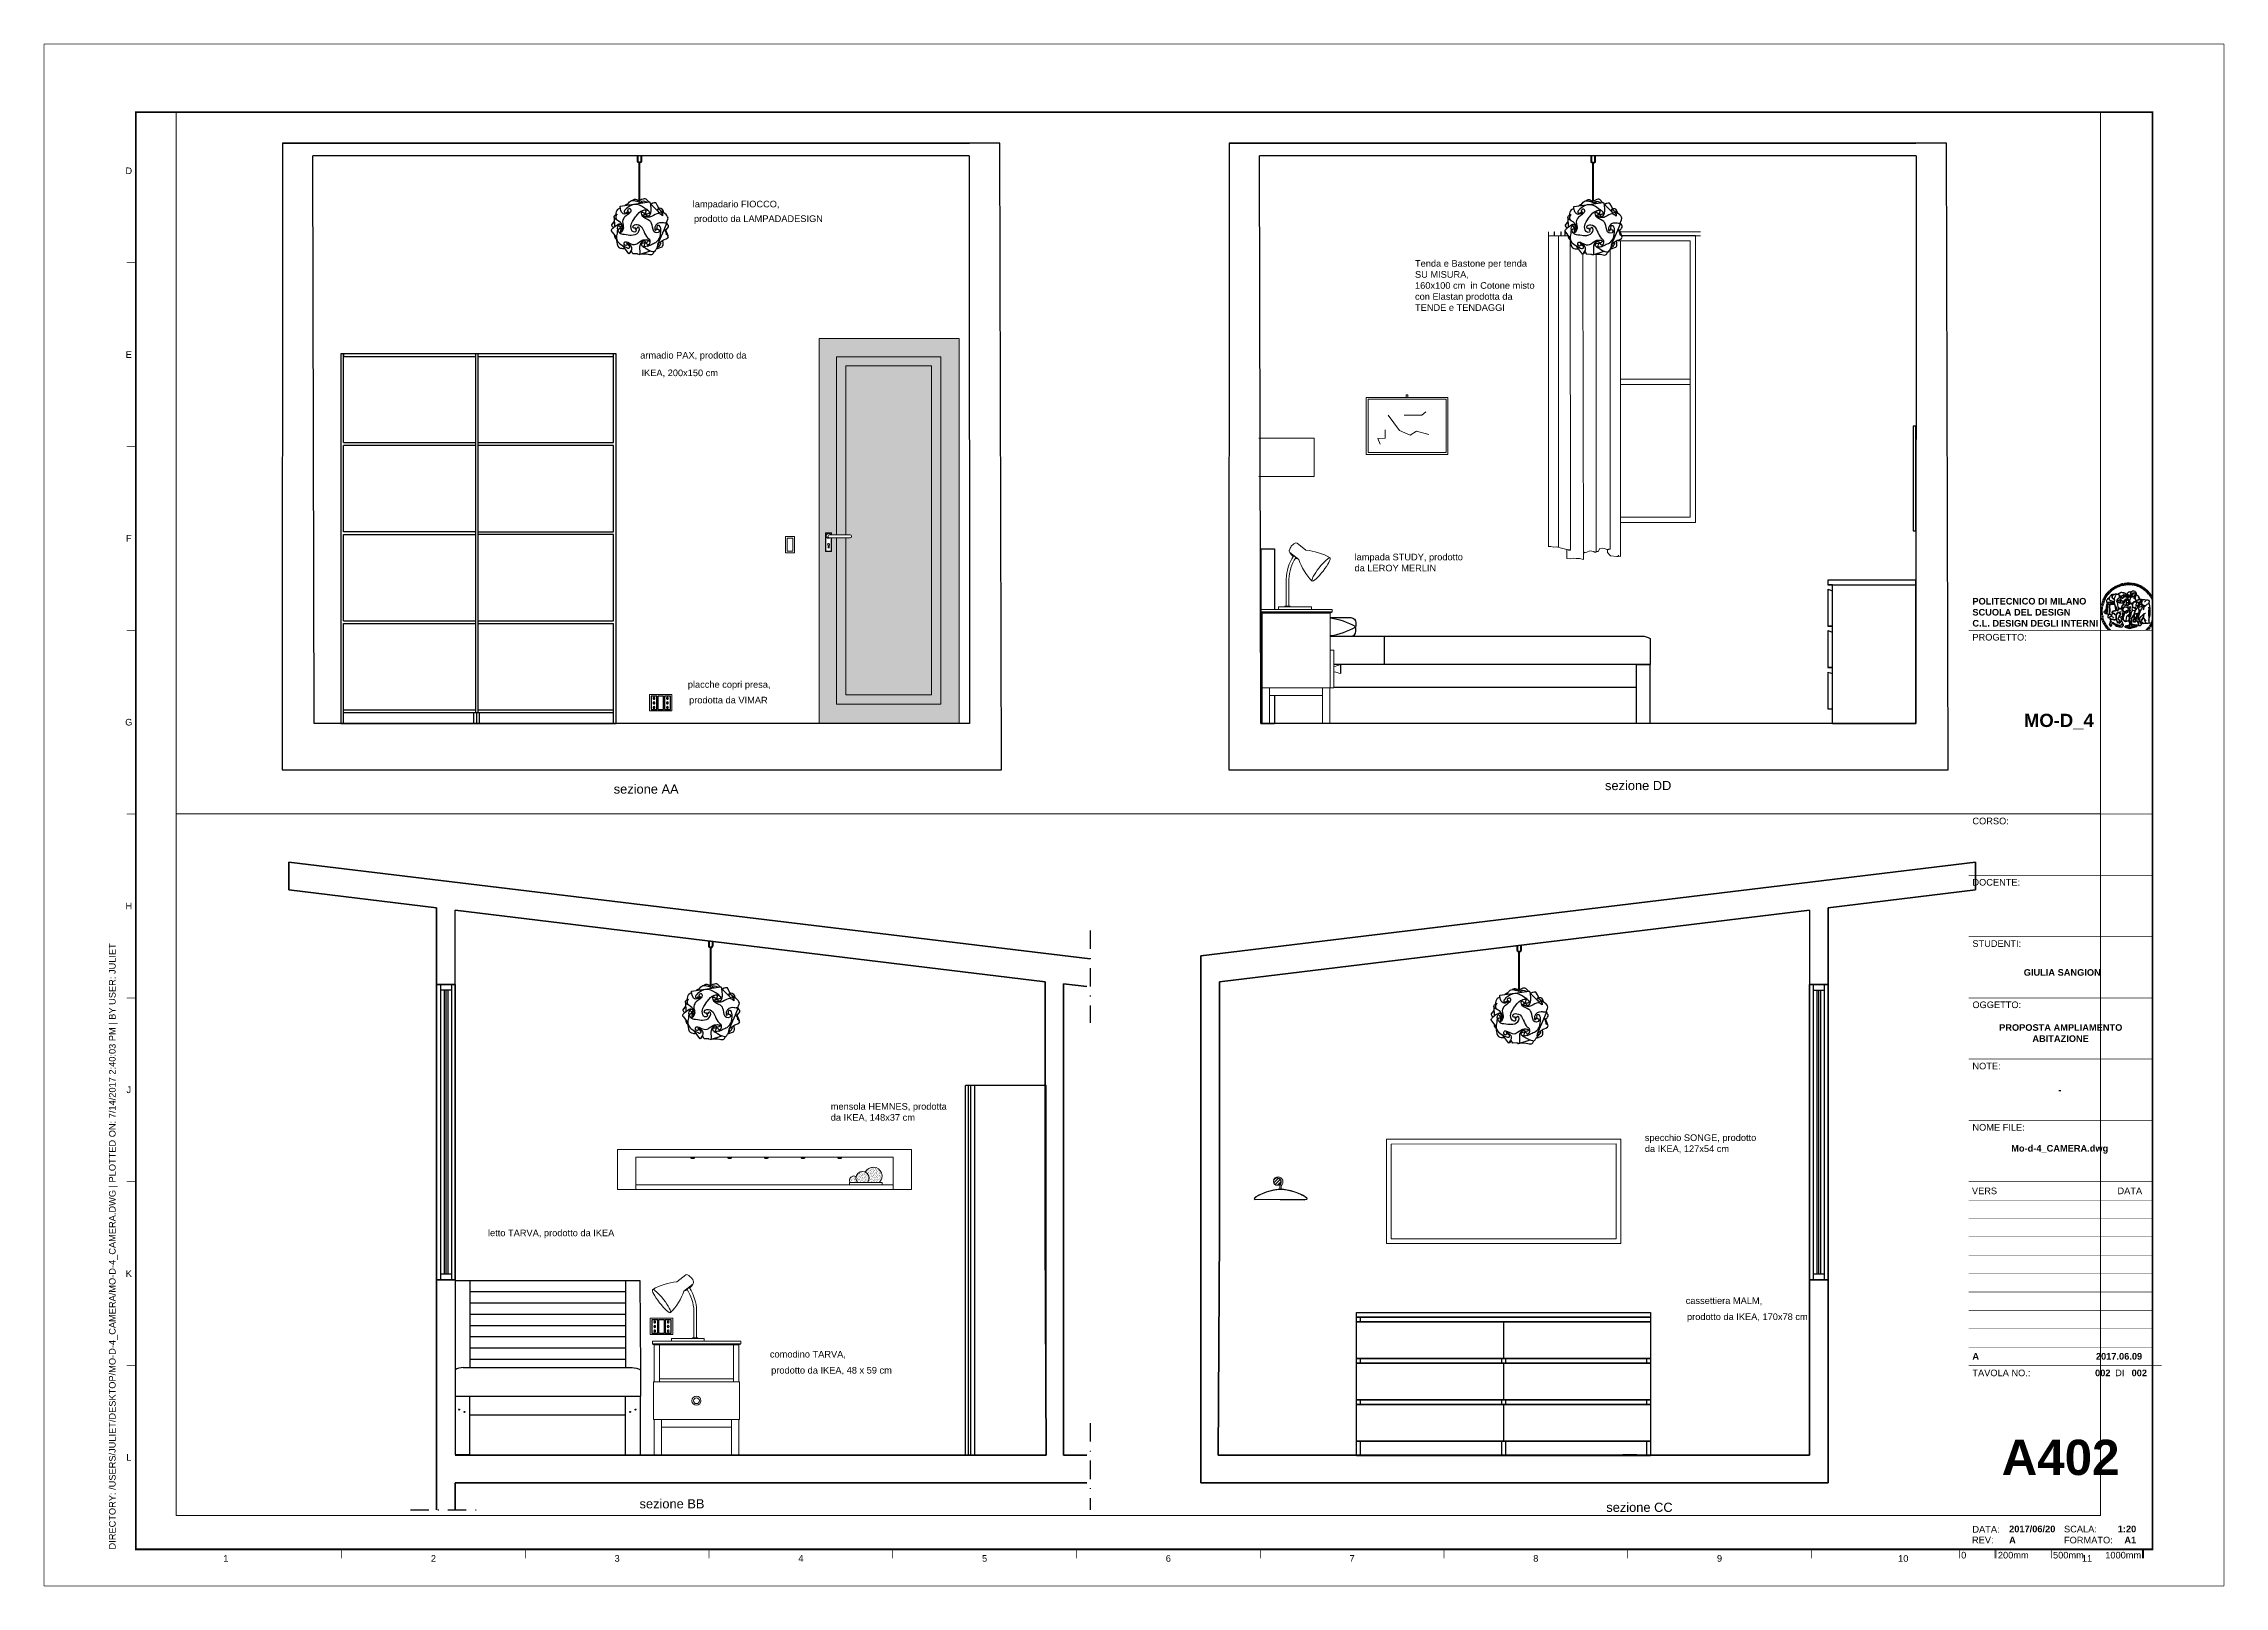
# Paper-space layout 'Layout1' of a CAD drawing. Header units: inches, sheet in millimetres. Extents: x 0 to 594, y 1 to 420.
# The model-space entities are those that its viewports show. They can reach past a viewport. Long polylines and large blocks are cut down to what shows.
import ezdxf
from ezdxf.enums import TextEntityAlignment as Align

# ---------------------------------------------------------------- set-up
doc = ezdxf.new("R2010")
doc.units = ezdxf.units.IN
doc.header["$MEASUREMENT"] = 0
doc.set_wipeout_variables(frame=1)
doc.linetypes.add('DASHDOT', pattern=[1, 0.5, -0.25, 0, -0.25])
for name, color, linetype in [('#IMPIANTO', 2, 'Continuous'), ('binari', 1, 'Continuous'), ('G-ANNO-LOGO', 3, 'Continuous'), ('G-ANNO-TEXT', 3, 'Continuous'), ('G-ANNO-TTLB', 3, 'Continuous'), ('linee di prosp', 3, 'Continuous'), ('prospetti', 7, 'Continuous'), ('struttura', 7, 'Continuous')]:
    doc.layers.add(name, color=color, linetype=linetype)
for name, color, linetype, lineweight in [('A-ANNO-TEXT', 3, 'Continuous', 18), ('A-ELEV-MBE1', 7, 'Continuous', 35), ('A-FURN', 8, 'Continuous', 18), ('A-GLAZ-FULL', 4, 'Continuous', 25), ('A-LP-SEZIONI', 151, 'Continuous', 13), ('A-prsp-2', 137, 'Continuous', 13), ('A-SECT-MCUT', 7, 'Continuous', 35), ('A-WALL-FULL-INTR', 7, 'Continuous', 35), ('Arredi', 1, 'Continuous', 15), ('Dettagli', 5, 'Continuous', 5), ('finestre', 4, 'Continuous', 13), ('Livello 1', 7, 'Continuous', 25)]:
    doc.layers.add(name, color=color, linetype=linetype, lineweight=lineweight)
doc.layers.add('G-ANNO-NPLT', color=210, linetype='Continuous', plot=False)
doc.styles.add('ARIAL', font='Arial.ttf')
doc.styles.add('ARIAL-BOLD', font='Arial Bold.ttf')
doc.styles.add('E-ARIAL', font='Arial.ttf')
doc.styles.get("Standard").update_dxf_attribs({"font": 'Arial.ttf'})

psp = doc.layouts.get("Layout1")

# ---------------------------------------------------------------- texts
at = {"color": 5}
for s, height, p in [('lampadario FIOCCO,', 1.8, (177.03, 375.68)), ('prodotto da LAMPADADESIGN', 1.8, (177.38, 371.71)), ('armadio PAX, prodotto da', 1.8, (162.74, 334.55)), ('IKEA, 200x150 cm', 1.8, (163.09, 329.76)), ('placche copri presa,', 1.8, (175.7, 244.99)), ('prodotta da VIMAR', 1.8, (176.05, 240.74)), ('sezione DD', 2.5, (425.31, 217.15)), ('sezione AA', 2.5, (155.53, 216.19)), ('letto TARVA, prodotto da IKEA', 1.8, (121.31, 95.8)), ('cassettiera MALM,', 1.8, (447.27, 77.36)), ('prodotto da IKEA, 170x78 cm', 1.8, (447.62, 72.99)), ('comodino TARVA,', 1.8, (198.04, 62.8)), ('prodotto da IKEA, 48 x 59 cm', 1.8, (198.38, 58.43)), ('sezione BB', 2.5, (162.56, 21.76)), ('sezione CC', 2.5, (425.66, 20.8))]:
    psp.add_text(s, height=height, dxfattribs=at).set_placement(p)

msp = doc.modelspace()

# ---------------------------------------------------------------- blocks, each defined once
blk = doc.blocks.new('logoPolimi')
for p, q in [((-1.49, 1.84), (-1.36, 1.68)), ((-1.41, 1.91), (-1.28, 1.74)), ((-1.32, 1.97), (-1.2, 1.8)), ((-1.22, 2.03), (-1.11, 1.85)), ((-1.13, 2.09), (-1.03, 1.9)), ((-1.03, 2.14), (-0.94, 1.95)), ((-0.93, 2.18), (-0.84, 1.99)), ((-0.83, 2.22), (-0.75, 2.03)), ((-0.72, 2.26), (-0.66, 2.06)), ((-0.61, 2.29), (-0.56, 2.09)), ((-0.51, 2.32), (-0.46, 2.11)), ((-0.4, 2.34), (-0.36, 2.13)), ((-0.29, 2.35), (-0.26, 2.14)), ((-0.18, 2.36), (-0.16, 2.15)), ((-0.07, 2.37), (-0.06, 2.16)), ((0.04, 2.37), (0.04, 2.16)), ((0.15, 2.36), (0.14, 2.16)), ((0.26, 2.36), (0.24, 2.15)), ((0.37, 2.34), (0.34, 2.13)), ((0.48, 2.32), (0.44, 2.12)), ((0.59, 2.3), (0.54, 2.09)), ((0.69, 2.27), (0.63, 2.07)), ((0.8, 2.23), (0.73, 2.03)), ((0.9, 2.19), (0.82, 2)), ((1, 2.15), (0.91, 1.96)), ((1.1, 2.1), (1, 1.91)), ((1.2, 2.04), (1.09, 1.86)), ((1.29, 1.99), (1.18, 1.81)), ((1.38, 1.92), (1.26, 1.75)), ((1.47, 1.86), (1.34, 1.69)), ((-2.37, 0.12), (-2.16, 0.11)), ((-2.37, 0.01), (-2.16, 0.01)), ((-2.36, 0.23), (-2.15, 0.21)), ((-2.35, 0.34), (-2.14, 0.31)), ((-2.33, 0.45), (-2.12, 0.41)), ((-2.3, 0.55), (-2.1, 0.51)), ((-2.28, 0.66), (-2.07, 0.6)), ((-2.24, 0.77), (-2.04, 0.7)), ((-2.2, 0.87), (-2.01, 0.79)), ((-2.16, 0.97), (-1.97, 0.89)), ((-2.11, 1.07), (-1.93, 0.98)), ((-2.06, 1.17), (-1.88, 1.07)), ((-2.01, 1.26), (-1.83, 1.15)), ((-1.94, 1.36), (-1.77, 1.24)), ((-1.88, 1.45), (-1.71, 1.32)), ((-1.84, 0.03), (-1.82, 0.35)), ((-1.81, 1.53), (-1.65, 1.4)), ((-1.74, 1.61), (-1.58, 1.47)), ((-1.73, 0.59), (-1.73, 0.59)), ((-1.73, 0.59), (-1.73, 0.59)), ((-1.66, 1.69), (-1.51, 1.54)), ((-1.65, 0.57), (-1.65, 0.57)), ((-1.59, 1.12), (-1.59, 1.12)), ((-1.58, 1.77), (-1.44, 1.61)), ((-1.51, 0.55), (-1.51, 0.55)), ((-1.51, 0.55), (-1.51, 0.55)), ((-1.31, 0.79), (-1.21, 0.75)), ((-1.21, 0.75), (-1.31, 0.79)), ((-1.21, 0.75), (-1.31, 0.79)), ((-1.21, 0.75), (-1.21, 0.75)), ((-1.21, 0.75), (-1.21, 0.75)), ((-1.19, 0.76), (-1.19, 0.76)), ((-1.19, 0.76), (-1.19, 0.76)), ((-1.17, 0.99), (-1.18, 0.99)), ((-1.18, 0.99), (-1.17, 0.99)), ((-1.16, 0.57), (-1.16, 0.57)), ((-1.16, 0.57), (-1.16, 0.57)), ((-1.1, 0.01), (-0.99, 0.06)), ((-0.99, 0.06), (-1.1, 0.01)), ((-0.99, 0.06), (-1.1, 0.01)), ((-0.99, 0.06), (-0.99, 0.06)), ((-0.99, 0.06), (-0.99, 0.06)), ((-0.97, 0.79), (-0.98, 0.79)), ((-0.89, 0.84), (-0.97, 0.79)), ((-0.97, 0.79), (-0.89, 0.84)), ((-0.96, 1.41), (-0.96, 1.41)), ((-0.96, 1.41), (-0.96, 1.41)), ((-0.89, 0.84), (-0.82, 0.87)), ((-0.82, 0.87), (-0.89, 0.84)), ((-0.89, 0.84), (-0.82, 0.87)), ((-0.88, 0.83), (-0.89, 0.84)), ((-0.85, 1.39), (-0.85, 1.39)), ((-0.85, 1.39), (-0.85, 1.39)), ((-0.84, 0.14), (-0.84, 0.14)), ((-0.77, 1.08), (-0.78, 1.08)), ((-0.78, 1.08), (-0.77, 1.08)), ((-0.61, 1.12), (-0.77, 1.08)), ((-0.77, 1.08), (-0.61, 1.12)), ((-0.77, 1.08), (-0.61, 1.12)), ((-0.75, 1.3), (-0.76, 1.29)), ((-0.76, 1.29), (-0.75, 1.3)), ((-0.65, 0.99), (-0.7, 0.96)), ((-0.69, 0.18), (-0.68, 0.18)), ((-0.66, 0.93), (-0.66, 0.93)), ((-0.66, 0.93), (-0.64, 0.93)), ((-0.66, 0.93), (-0.66, 0.93)), ((-0.66, 0.93), (-0.66, 0.93)), ((-0.63, 1.01), (-0.63, 1.01)), ((-0.63, 1.01), (-0.62, 1.01)), ((-0.63, 0.66), (-0.63, 0.66)), ((-0.6, 1.12), (-0.61, 1.12)), ((-0.61, 1.12), (-0.6, 1.12)), ((-0.61, 1.12), (-0.6, 1.12)), ((-0.61, 0.86), (-0.57, 0.85)), ((-0.57, 0.85), (-0.61, 0.86)), ((-0.61, 0.86), (-0.57, 0.85)), ((-0.53, 1.08), (-0.6, 1.12)), ((-0.6, 1.12), (-0.6, 1.11)), ((-0.6, 1.12), (-0.53, 1.08)), ((-0.57, 0.8), (-0.59, 0.8)), ((-0.57, 0.85), (-0.53, 0.84)), ((-0.57, 0.85), (-0.57, 0.85)), ((-0.57, 0.85), (-0.57, 0.85)), ((-0.57, 0.85), (-0.53, 0.84)), ((-0.56, 0.29), (-0.49, 0.48)), ((-0.56, 0.14), (-0.56, 0.29)), ((-0.5, 0.11), (-0.56, 0.14)), ((-0.53, 0.84), (-0.51, 0.84)), ((-0.53, 0.84), (-0.51, 0.84)), ((-0.53, 0.84), (-0.53, 0.84)), ((-0.51, 0.11), (-0.51, 0.11)), ((-0.51, 0.11), (-0.51, 0.11)), ((-0.34, 0.33), (-0.5, 0.11)), ((-0.49, 0.48), (-0.41, 0.55)), ((-0.42, 0.8), (-0.47, 0.79)), ((-0.42, 0.8), (-0.47, 0.79)), ((-0.47, 0.79), (-0.45, 0.76)), ((-0.47, 0.79), (-0.45, 0.76)), ((-0.45, 1.14), (-0.42, 1.11)), ((-0.42, 1.26), (-0.36, 1.22)), ((-0.41, 0.55), (-0.34, 0.49)), ((-0.4, 1.37), (-0.38, 1.38)), ((-0.39, 1.37), (-0.4, 1.37)), ((-0.35, 1.33), (-0.4, 1.37)), ((-0.39, 1.24), (-0.4, 1.23)), ((-0.38, 1.14), (-0.38, 1.14)), ((-0.34, 0.49), (-0.09, 0.48)), ((-0.16, 0.32), (-0.34, 0.33)), ((-0.14, 0.32), (-0.31, 0.34)), ((-0.28, 1.3), (-0.29, 1.3)), ((-0.28, 1.3), (-0.28, 1.3)), ((-0.16, 1.24), (-0.16, 1.25)), ((-0.16, 1.25), (-0.16, 1.25)), ((-0.16, 0.49), (-0.14, 0.64)), ((-0.06, 0.27), (-0.16, 0.32)), ((-0.1, 0.88), (-0.09, 0.87)), ((-0.08, 1.37), (-0.08, 1.38)), ((-0.08, 1.23), (-0.05, 1.21)), ((-0.05, 1.21), (-0.08, 1.23)), ((-0.08, 1.23), (-0.05, 1.21)), ((-0.03, 0.26), (-0.06, 0.27)), ((-0.05, 1.21), (-0.04, 1.21)), ((-0.04, 1.21), (-0.05, 1.21)), ((-0.04, 1.21), (-0.04, 1.21)), ((-0.04, 1.21), (-0.04, 1.21)), ((-0.04, 0.48), (-0.03, 0.26)), ((0.03, 1.15), (0.03, 1.15)), ((0.03, 0.66), (0.03, 0.67)), ((0.07, 0.58), (0.07, 0.57)), ((0.1, 1.18), (0.1, 1.18)), ((0.1, 0.84), (0.1, 0.84)), ((0.13, 1.32), (0.17, 1.19)), ((0.14, 0.71), (0.34, 0.65)), ((0.31, 0.56), (0.17, 0.63)), ((0.27, 1.61), (0.27, 1.61)), ((0.27, 1.61), (0.27, 1.61)), ((0.27, 1.61), (0.27, 1.61)), ((0.29, 1.29), (0.29, 1.29)), ((0.29, 1.29), (0.29, 1.29)), ((0.29, 1.29), (0.29, 1.29)), ((0.29, 1.29), (0.29, 1.29)), ((0.33, 0.49), (0.34, 0.49)), ((0.33, 0.03), (0.35, 0.03)), ((0.33, 0.03), (0.35, 0.03)), ((0.34, 0.65), (0.34, 0.64)), ((0.35, 0.03), (0.57, 0.06)), ((0.35, 0.03), (0.57, 0.06)), ((0.35, 0.03), (0.35, 0.03)), ((0.35, 0.03), (0.35, 0.03)), ((0.38, 1.36), (0.37, 1.35)), ((0.38, 0.34), (0.37, 0.34)), ((0.38, 0.34), (0.38, 0.34)), ((0.43, 0.67), (0.39, 0.64)), ((0.49, 1.05), (0.51, 1.13)), ((0.51, 1.13), (0.49, 1.05)), ((0.49, 1.05), (0.51, 1.13)), ((0.51, 1.31), (0.5, 1.29)), ((0.51, 1.13), (0.52, 1.23)), ((0.52, 1.23), (0.51, 1.23)), ((0.51, 1.23), (0.52, 1.23)), ((0.52, 1.23), (0.51, 1.13)), ((0.51, 1.13), (0.52, 1.23)), ((0.52, 1.24), (0.6, 1.37)), ((0.52, 1.23), (0.6, 1.36)), ((0.6, 1.36), (0.52, 1.23)), ((0.52, 1.23), (0.52, 1.23)), ((0.52, 1.23), (0.52, 1.24)), ((0.52, 1.23), (0.52, 1.23)), ((0.55, 1.07), (0.53, 1.06)), ((0.53, 1.04), (0.53, 1.06)), ((0.53, 1.05), (0.53, 1.04)), ((0.54, 0.3), (0.63, 0.32)), ((0.54, -0.08), (0.61, 0.06)), ((0.61, 0.06), (0.54, -0.08)), ((0.54, -0.08), (0.61, 0.06)), ((0.56, 0.19), (0.59, 0.21)), ((0.57, 1.07), (0.57, 1.07)), ((0.57, 1.07), (0.57, 1.07)), ((0.57, 1.07), (0.57, 1.07)), ((0.57, 1.07), (0.57, 1.07)), ((0.57, 1.07), (0.57, 1.07)), ((0.57, 1.07), (0.57, 1.07)), ((0.57, 1.07), (0.57, 1.07)), ((0.58, 0.3), (0.59, 0.29)), ((0.59, 0.78), (0.59, 0.79)), ((0.59, 0.79), (0.59, 0.79)), ((0.59, 0.79), (0.59, 0.79)), ((0.59, 0.79), (0.59, 0.78)), ((0.61, 0.06), (0.6, 0.07)), ((0.6, 0.07), (0.61, 0.06)), ((0.61, 0.06), (0.61, 0.07)), ((0.62, 0.21), (0.65, 0.22)), ((0.64, 1.37), (0.65, 1.37)), ((0.69, 0.86), (0.68, 0.86)), ((0.68, 0.86), (0.69, 0.86)), ((0.68, 0.76), (0.68, 0.76)), ((0.76, 0.26), (0.76, 0.26)), ((0.82, 0.35), (0.84, 0.36)), ((0.82, 0.35), (0.82, 0.35)), ((0.84, 0.36), (0.84, 0.37)), ((0.85, 0.34), (1.05, 0.35)), ((0.93, 1.05), (0.93, 1.05)), ((0.93, 1.05), (0.93, 1.05)), ((0.93, 1.05), (0.93, 1.04)), ((0.93, 1.05), (0.93, 1.05)), ((0.97, 0.66), (0.96, 0.66)), ((1.01, 0.97), (0.98, 0.96)), ((1.17, 0.96), (1.17, 0.95)), ((1.17, 0.95), (1.17, 0.95)), ((1.34, 0.37), (1.26, 0.04)), ((1.27, 0.37), (1.27, 0.38)), ((1.28, 0.95), (1.28, 0.95)), ((1.37, 0.73), (1.46, 0.81)), ((1.41, 0.4), (1.41, 0.41)), ((1.56, 1.79), (1.42, 1.63)), ((1.64, 1.71), (1.49, 1.56)), ((1.49, 0.9), (1.57, 0.92)), ((1.72, 1.63), (1.56, 1.49)), ((1.67, 0.6), (1.57, 0.53)), ((1.79, 1.55), (1.63, 1.41)), ((1.86, 1.47), (1.7, 1.34)), ((1.93, 1.38), (1.76, 1.26)), ((1.99, 1.29), (1.81, 1.17)), ((2.05, 1.19), (1.87, 1.09)), ((2.1, 1.1), (1.92, 1)), ((2.15, 1), (1.96, 0.91)), ((2.19, 0.9), (2, 0.82)), ((2.23, 0.79), (2.04, 0.72)), ((2.27, 0.69), (2.07, 0.63)), ((2.3, 0.58), (2.09, 0.53)), ((2.32, 0.47), (2.12, 0.43)), ((2.34, 0.37), (2.13, 0.33)), ((2.36, 0.26), (2.15, 0.23)), ((2.37, 0.15), (2.16, 0.13)), ((2.37, 0.04), (2.16, 0.03)), ((-2.37, -0.1), (-2.16, -0.09)), ((-2.36, -0.21), (-2.15, -0.19)), ((-2.35, -0.32), (-2.14, -0.29)), ((-2.33, -0.43), (-2.12, -0.39)), ((-2.31, -0.54), (-2.1, -0.49)), ((-2.28, -0.65), (-2.08, -0.59)), ((-2.25, -0.75), (-2.05, -0.69)), ((-2.21, -0.86), (-2.02, -0.78)), ((-2.17, -0.96), (-1.98, -0.87)), ((-2.12, -1.06), (-1.93, -0.96)), ((-2.07, -1.16), (-1.89, -1.05)), ((-2.04, -0.15), (-1.97, -0.2)), ((-2.01, -1.25), (-1.84, -1.14)), ((-1.95, -1.34), (-1.78, -1.22)), ((-1.89, -1.43), (-1.72, -1.31)), ((-1.82, -1.52), (-1.66, -1.38)), ((-1.75, -1.6), (-1.59, -1.46)), ((-1.67, -1.68), (-1.52, -1.53)), ((-1.58, -0.12), (-1.6, -0.18)), ((-1.6, -0.18), (-1.58, -0.28)), ((-1.57, -0.54), (-1.59, -0.54)), ((-1.59, -0.54), (-1.59, -0.54)), ((-1.59, -1.76), (-1.45, -1.6)), ((-1.56, -0.32), (-1.56, -0.31)), ((-1.56, -0.31), (-1.56, -0.31)), ((-1.53, -0.65), (-1.53, -0.65)), ((-1.53, -0.65), (-1.53, -0.65)), ((-1.51, -1.83), (-1.37, -1.67)), ((-1.48, -0.86), (-1.48, -0.85)), ((-1.42, -0.37), (-1.42, -0.37)), ((-1.42, -1.9), (-1.29, -1.73)), ((-1.38, -0.46), (-1.38, -0.46)), ((-1.33, -1.96), (-1.21, -1.79)), ((-1.31, -0.24), (-1.31, -0.23)), ((-1.31, -0.23), (-1.31, -0.24)), ((-1.23, -0.19), (-1.23, -0.19)), ((-1.23, -0.19), (-1.23, -0.19)), ((-1.23, -0.19), (-1.23, -0.19)), ((-1.23, -0.19), (-1.23, -0.19)), ((-1.01, -0.39), (-1.02, -0.39)), ((-1.02, -0.39), (-1.01, -0.39)), ((-1.02, -0.7), (-1.02, -0.7)), ((-1.02, -0.7), (-1.02, -0.7)), ((-1.02, -0.7), (-1.02, -0.7)), ((-0.79, -0.51), (-0.83, -0.58)), ((-0.83, -0.58), (-0.79, -0.51)), ((-0.83, -0.58), (-0.79, -0.51)), ((-0.78, -1.05), (-0.83, -0.94)), ((-0.83, -0.94), (-0.78, -1.05)), ((-0.83, -0.94), (-0.83, -0.94)), ((-0.83, -0.94), (-0.78, -1.05)), ((-0.82, -1.23), (-0.82, -1.23)), ((-0.82, -1.23), (-0.77, -1.23)), ((-0.77, -1.23), (-0.82, -1.23)), ((-0.82, -1.23), (-0.82, -1.23)), ((-0.77, -1.23), (-0.82, -1.23)), ((-0.75, -0.96), (-0.8, -0.89)), ((-0.8, -0.89), (-0.79, -0.92)), ((-0.79, -0.92), (-0.8, -0.89)), ((-0.8, -0.89), (-0.75, -0.96)), ((-0.79, -0.92), (-0.8, -0.89)), ((-0.8, -0.89), (-0.8, -0.89)), ((-0.8, -0.89), (-0.75, -0.96)), ((-0.79, -0.92), (-0.78, -0.95)), ((-0.78, -0.95), (-0.79, -0.92)), ((-0.78, -0.95), (-0.79, -0.92)), ((-0.77, -0.49), (-0.78, -0.48)), ((-0.78, -0.48), (-0.77, -0.49)), ((-0.78, -0.95), (-0.76, -1)), ((-0.76, -1), (-0.78, -0.95)), ((-0.76, -1), (-0.78, -0.95)), ((-0.71, -0.89), (-0.75, -0.87)), ((-0.75, -0.87), (-0.71, -0.89)), ((-0.75, -0.87), (-0.71, -0.89)), ((-0.72, -1.01), (-0.75, -0.96)), ((-0.75, -0.96), (-0.72, -1.01)), ((-0.75, -0.96), (-0.72, -1.01)), ((-0.64, -0.93), (-0.71, -0.89)), ((-0.71, -0.89), (-0.64, -0.93)), ((-0.71, -0.89), (-0.64, -0.93)), ((-0.66, -0.53), (-0.66, -0.53)), ((-0.66, -0.53), (-0.66, -0.53)), ((-0.66, -0.53), (-0.66, -0.53)), ((-0.39, -0.81), (-0.51, -0.69)), ((-0.51, -1.04), (-0.5, -1.04)), ((-0.48, -0.42), (-0.48, -0.42)), ((-0.48, -0.42), (-0.48, -0.42)), ((-0.48, -0.42), (-0.48, -0.42)), ((-0.41, -0.51), (-0.41, -0.51)), ((-0.38, -0.05), (-0.39, -0.12)), ((-0.39, -0.12), (-0.37, -0.1)), ((-0.35, -0.14), (-0.37, -0.08)), ((-0.37, -0.09), (-0.37, -0.09)), ((-0.33, -0.12), (-0.35, -0.14)), ((-0.32, -0.14), (-0.35, -0.14)), ((-0.35, -0.18), (-0.34, -0.22)), ((-0.34, -0.08), (-0.29, -0.16)), ((-0.34, -0.22), (-0.34, -0.22)), ((-0.27, -0.17), (-0.32, -0.14)), ((-0.25, -0.91), (-0.26, -0.9)), ((-0.26, -1.29), (0.1, -1.2)), ((0.1, -1.2), (-0.26, -1.29)), ((0.08, -1.4), (-0.26, -1.29)), ((-0.26, -1.29), (0.08, -1.4)), ((-0.26, -1.38), (-0.26, -1.29)), ((-0.26, -1.29), (-0.26, -1.29)), ((-0.26, -1.29), (-0.26, -1.38)), ((-0.26, -1.29), (0.08, -1.4)), ((-0.26, -1.29), (-0.26, -1.29)), ((0.08, -1.49), (-0.26, -1.38)), ((-0.26, -1.38), (0.09, -1.49)), ((-0.14, -0.15), (-0.16, -0.13)), ((-0.11, -0.04), (-0.12, -0.05)), ((-0.04, -0.41), (-0.01, -0.44)), ((-0.01, -0.44), (-0.04, -0.41)), ((-0.04, -0.41), (-0.01, -0.44)), ((0.07, -0.84), (0.07, -0.84)), ((0.07, -0.84), (0.07, -0.84)), ((0.1, -1.2), (0.08, -1.32)), ((0.08, -1.32), (0.13, -1.2)), ((0.08, -1.4), (0.72, -1.22)), ((0.72, -1.22), (0.08, -1.4)), ((0.08, -1.4), (0.72, -1.22)), ((0.72, -1.31), (0.08, -1.49)), ((0.08, -1.44), (0.08, -1.4)), ((0.08, -1.4), (0.08, -1.44)), ((0.08, -1.4), (0.08, -1.49)), ((0.08, -1.49), (0.08, -1.44)), ((0.08, -1.44), (0.08, -1.44)), ((0.08, -1.44), (0.08, -1.45)), ((0.08, -1.45), (0.08, -1.46)), ((0.08, -1.46), (0.08, -1.49)), ((0.1, -1.01), (0.09, -0.86)), ((0.1, -1.01), (0.09, -0.86)), ((0.09, -1.49), (0.72, -1.31)), ((0.1, -1.2), (0.12, -1.04)), ((0.12, -1.04), (0.1, -1.2)), ((0.13, -1.2), (0.1, -1.2)), ((0.1, -1.2), (0.13, -1.2)), ((0.13, -1.2), (0.1, -1.2)), ((0.1, -1.2), (0.1, -1.2)), ((0.11, -0.44), (0.11, -0.44)), ((0.11, -0.44), (0.11, -0.44)), ((0.12, -0.21), (0.12, -0.21)), ((0.12, -0.21), (0.12, -0.21)), ((0.12, -0.21), (0.12, -0.21)), ((0.12, -0.21), (0.12, -0.21)), ((0.12, -0.21), (0.12, -0.21)), ((0.12, -0.21), (0.12, -0.21)), ((0.12, -0.21), (0.12, -0.21)), ((0.12, -0.21), (0.12, -0.21)), ((0.12, -0.21), (0.12, -0.21)), ((0.12, -0.21), (0.12, -0.21)), ((0.12, -0.21), (0.12, -0.21)), ((0.12, -0.21), (0.12, -0.21)), ((0.12, -0.21), (0.12, -0.21)), ((0.12, -0.56), (0.14, -0.53)), ((0.14, -0.53), (0.12, -0.56)), ((0.12, -0.56), (0.14, -0.53)), ((0.12, -1.04), (0.12, -1.04)), ((0.12, -1.04), (0.12, -1.04)), ((0.12, -1.04), (0.12, -1.04)), ((0.21, -0.99), (0.13, -1.2)), ((0.13, -1.2), (0.21, -0.99)), ((0.36, -1.14), (0.13, -1.2)), ((0.13, -1.2), (0.26, -1.17)), ((0.14, -0.53), (0.16, -0.49)), ((0.16, -0.49), (0.14, -0.53)), ((0.14, -0.53), (0.16, -0.49)), ((0.16, -0.49), (0.16, -0.49)), ((0.16, -0.49), (0.16, -0.49)), ((0.28, -1.19), (0.21, -0.99)), ((0.21, -0.99), (0.31, -1.27)), ((0.24, -0.17), (0.24, -0.16)), ((0.24, -0.16), (0.24, -0.17)), ((0.25, -0.84), (0.25, -0.88)), ((0.25, -0.88), (0.25, -0.84)), ((0.25, -0.88), (0.25, -0.84)), ((0.25, -0.88), (0.29, -1.17)), ((0.26, -0.88), (0.25, -0.88)), ((0.31, -1.27), (0.25, -0.88)), ((0.26, -1.17), (0.28, -1.16)), ((0.28, -1.16), (0.36, -1.14)), ((0.29, -1.17), (0.28, -1.19)), ((0.36, -1.14), (0.72, -1.22)), ((0.72, -1.22), (0.36, -1.14)), ((0.49, -0.31), (0.49, -0.31)), ((0.49, -0.31), (0.49, -0.31)), ((0.5, -0.27), (0.5, -0.27)), ((0.51, -0.27), (0.51, -0.27)), ((0.72, -0.81), (0.75, -0.89)), ((0.72, -1.22), (0.72, -1.31)), ((0.72, -1.31), (0.72, -1.22)), ((0.74, -0.23), (0.74, -0.23)), ((0.74, -0.23), (0.75, -0.24)), ((0.75, -0.23), (0.75, -0.23)), ((0.86, -0.25), (0.82, -0.34)), ((0.87, -0.22), (0.86, -0.23)), ((0.87, -0.22), (0.86, -0.25)), ((0.96, -0.58), (0.96, -0.57)), ((1.05, -1.05), (1.04, -1.05)), ((1.28, -2), (1.17, -1.82)), ((1.37, -1.93), (1.25, -1.76)), ((1.31, -0.27), (1.3, -0.26)), ((1.3, -0.26), (1.3, -0.26)), ((1.3, -0.26), (1.3, -0.26)), ((1.3, -0.26), (1.31, -0.27)), ((1.3, -0.26), (1.3, -0.26)), ((1.46, -1.87), (1.33, -1.7)), ((1.54, -1.8), (1.41, -1.64)), ((1.63, -1.72), (1.48, -1.57)), ((1.71, -1.65), (1.55, -1.5)), ((1.78, -1.57), (1.62, -1.43)), ((1.85, -1.48), (1.69, -1.35)), ((1.92, -1.39), (1.75, -1.27)), ((1.98, -1.3), (1.81, -1.19)), ((2.04, -1.21), (1.86, -1.1)), ((2.09, -1.11), (1.91, -1.01)), ((2.14, -1.01), (1.95, -0.92)), ((2.19, -0.91), (1.99, -0.83)), ((2.23, -0.81), (2.03, -0.74)), ((2.26, -0.7), (2.06, -0.64)), ((2.29, -0.6), (2.09, -0.55)), ((2.32, -0.49), (2.11, -0.45)), ((2.34, -0.38), (2.13, -0.35)), ((2.35, -0.27), (2.15, -0.25)), ((2.37, -0.08), (2.16, -0.07)), ((2.36, -0.16), (2.16, -0.15)), ((-1.24, -2.02), (-1.13, -1.84)), ((-1.14, -2.08), (-1.04, -1.89)), ((-1.04, -2.13), (-0.95, -1.94)), ((-0.94, -2.18), (-0.86, -1.98)), ((-0.84, -2.22), (-0.77, -2.02)), ((-0.74, -2.25), (-0.67, -2.05)), ((-0.63, -2.29), (-0.57, -2.08)), ((-0.52, -2.31), (-0.48, -2.11)), ((-0.42, -2.33), (-0.38, -2.13)), ((-0.31, -2.35), (-0.28, -2.14)), ((-0.2, -2.36), (-0.18, -2.15)), ((-0.09, -2.37), (-0.08, -2.16)), ((0.03, -2.37), (0.02, -2.16)), ((0.14, -2.37), (0.12, -2.16)), ((0.25, -2.36), (0.22, -2.15)), ((0.35, -2.34), (0.32, -2.14)), ((0.46, -2.32), (0.42, -2.12)), ((0.57, -2.3), (0.52, -2.1)), ((0.68, -2.27), (0.62, -2.07)), ((0.78, -2.24), (0.71, -2.04)), ((0.89, -2.2), (0.81, -2)), ((0.99, -2.15), (0.9, -1.96)), ((1.09, -2.11), (0.99, -1.92)), ((1.19, -2.05), (1.08, -1.87))]:
    blk.add_line(p, q)
for points in [[(-1.9, 0.12), (-1.94, 0.02), (-2.05, -0.09), (-2.05, -0.09)], [(-1.86, 0.38), (-1.86, 0.38), (-1.87, 0.19), (-1.9, 0.12)], [(-1.76, 0.6), (-1.76, 0.6), (-1.84, 0.57), (-1.86, 0.38)], [(-1.86, -0.04), (-1.84, 0.02), (-1.84, 0.03), (-1.84, 0.03)], [(-1.82, 0.78), (-1.83, 0.8), (-1.85, 0.86), (-1.83, 0.88)], [(-1.82, 0.78), (-1.83, 0.8), (-1.85, 0.86), (-1.83, 0.88)], [(-1.83, 0.88), (-1.81, 0.9), (-1.76, 0.96), (-1.76, 0.96)], [(-1.83, 0.88), (-1.81, 0.9), (-1.76, 0.96), (-1.76, 0.96)], [(-1.76, 0.6), (-1.83, 0.7), (-1.78, 0.74), (-1.78, 0.74)], [(-1.78, 0.74), (-1.79, 0.74), (-1.83, 0.7), (-1.76, 0.6)], [(-1.78, 0.74), (-1.8, 0.76), (-1.81, 0.78), (-1.82, 0.78)], [(-1.78, 0.74), (-1.8, 0.76), (-1.81, 0.78), (-1.82, 0.78)], [(-1.82, 0.35), (-1.81, 0.5), (-1.73, 0.59), (-1.73, 0.59)], [(-1.82, -0.19), (-1.73, -0.07), (-1.75, 0.14), (-1.75, 0.3)], [(-1.75, 0.33), (-1.75, 0.17), (-1.73, -0.05), (-1.8, -0.17)], [(-1.78, 0.74), (-1.75, 0.72), (-1.72, 0.69), (-1.68, 0.7)], [(-1.68, 0.7), (-1.72, 0.69), (-1.75, 0.72), (-1.78, 0.74)], [(-1.68, 0.7), (-1.72, 0.69), (-1.75, 0.72), (-1.78, 0.74)], [(-1.78, 0.74), (-1.78, 0.74), (-1.78, 0.74), (-1.78, 0.74)], [(-1.76, 0.96), (-1.68, 1.1), (-1.59, 1.12), (-1.59, 1.12)], [(-1.76, 0.96), (-1.68, 1.1), (-1.6, 1.12), (-1.6, 1.12)], [(-1.73, 0.59), (-1.74, 0.59), (-1.75, 0.6), (-1.76, 0.6)], [(-1.73, 0.59), (-1.74, 0.59), (-1.75, 0.6), (-1.76, 0.6)], [(-1.75, 0.3), (-1.76, 0.47), (-1.65, 0.57), (-1.65, 0.57)], [(-1.65, 0.57), (-1.65, 0.57), (-1.76, 0.5), (-1.75, 0.33)], [(-1.65, 0.57), (-1.68, 0.58), (-1.7, 0.58), (-1.73, 0.59)], [(-1.65, 0.57), (-1.68, 0.58), (-1.7, 0.58), (-1.73, 0.59)], [(-1.5, 0.71), (-1.53, 0.74), (-1.61, 0.71), (-1.68, 0.7)], [(-1.68, 0.7), (-1.61, 0.71), (-1.53, 0.73), (-1.5, 0.71)], [(-1.5, 0.71), (-1.53, 0.73), (-1.61, 0.71), (-1.68, 0.7)], [(-1.51, 0.55), (-1.56, 0.56), (-1.61, 0.56), (-1.65, 0.57)], [(-1.65, 0.57), (-1.61, 0.56), (-1.56, 0.56), (-1.51, 0.55)], [(-1.51, 0.55), (-1.56, 0.56), (-1.61, 0.56), (-1.65, 0.57)], [(-1.59, 1.12), (-1.6, 1.06), (-1.61, 0.99), (-1.61, 0.97)], [(-1.61, 0.97), (-1.61, 0.99), (-1.6, 1.06), (-1.59, 1.12)], [(-1.61, 0.97), (-1.61, 0.99), (-1.6, 1.06), (-1.59, 1.12)], [(-1.61, 0.97), (-1.61, 0.95), (-1.56, 0.88), (-1.54, 0.87)], [(-1.54, 0.87), (-1.56, 0.88), (-1.61, 0.95), (-1.61, 0.97)], [(-1.54, 0.87), (-1.56, 0.88), (-1.61, 0.96), (-1.61, 0.97)], [(-1.59, 1.12), (-1.59, 1.13), (-1.59, 1.15), (-1.58, 1.16)], [(-1.59, 1.12), (-1.59, 1.13), (-1.59, 1.15), (-1.58, 1.16)], [(-1.58, 1.16), (-1.57, 1.21), (-1.52, 1.23), (-1.49, 1.25)], [(-1.58, 1.16), (-1.57, 1.21), (-1.52, 1.23), (-1.49, 1.25)], [(-1.58, 0.36), (-1.58, 0.48), (-1.51, 0.55), (-1.51, 0.55)], [(-1.51, 0.55), (-1.51, 0.55), (-1.58, 0.48), (-1.58, 0.36)], [(-1.51, 0.55), (-1.51, 0.55), (-1.58, 0.48), (-1.58, 0.36)], [(-1.55, 0.04), (-1.55, 0.08), (-1.58, 0.25), (-1.58, 0.36)], [(-1.58, 0.36), (-1.58, 0.25), (-1.55, 0.08), (-1.55, 0.04)], [(-1.58, 0.36), (-1.58, 0.25), (-1.55, 0.08), (-1.55, 0.04)], [(-1.58, -0.12), (-1.57, -0.06), (-1.55, 0.02), (-1.55, 0.04)], [(-1.55, 0.04), (-1.55, 0.02), (-1.57, -0.06), (-1.58, -0.12)], [(-1.55, 0.04), (-1.55, 0.02), (-1.56, -0.04), (-1.57, -0.1)], [(-1.54, 0.87), (-1.52, 0.85), (-1.47, 0.83), (-1.44, 0.83)], [(-1.44, 0.83), (-1.47, 0.83), (-1.52, 0.85), (-1.54, 0.87)], [(-1.45, 0.83), (-1.47, 0.83), (-1.52, 0.85), (-1.54, 0.87)], [(-1.51, 0.55), (-1.33, 0.54), (-1.16, 0.57), (-1.16, 0.57)], [(-1.16, 0.57), (-1.16, 0.57), (-1.33, 0.54), (-1.51, 0.55)], [(-1.16, 0.57), (-1.16, 0.57), (-1.33, 0.54), (-1.51, 0.55)], [(-1.5, 0.71), (-1.46, 0.68), (-1.4, 0.62), (-1.33, 0.66)], [(-1.33, 0.66), (-1.4, 0.62), (-1.46, 0.68), (-1.5, 0.71)], [(-1.33, 0.66), (-1.4, 0.62), (-1.46, 0.68), (-1.5, 0.71)], [(-1.49, 1.25), (-1.46, 1.26), (-1.42, 1.33), (-1.39, 1.36)], [(-1.49, 1.25), (-1.46, 1.27), (-1.43, 1.34), (-1.39, 1.36)], [(-1.31, 0.79), (-1.33, 0.79), (-1.42, 0.83), (-1.45, 0.83)], [(-1.44, 0.83), (-1.42, 0.83), (-1.33, 0.79), (-1.31, 0.79)], [(-1.31, 0.79), (-1.33, 0.79), (-1.42, 0.83), (-1.44, 0.83)], [(-1.35, 1.1), (-1.4, 1.17), (-1.36, 1.23), (-1.29, 1.31)], [(-1.29, 1.31), (-1.36, 1.23), (-1.4, 1.17), (-1.35, 1.1)], [(-1.35, 1.1), (-1.4, 1.17), (-1.36, 1.23), (-1.29, 1.31)], [(-1.39, 1.36), (-1.35, 1.38), (-1.26, 1.4), (-1.19, 1.41)], [(-1.39, 1.36), (-1.35, 1.38), (-1.26, 1.4), (-1.19, 1.41)], [(-1.18, 0.99), (-1.24, 0.97), (-1.3, 1.03), (-1.35, 1.1)], [(-1.35, 1.1), (-1.3, 1.03), (-1.24, 0.97), (-1.18, 0.99)], [(-1.18, 1), (-1.24, 0.97), (-1.3, 1.03), (-1.35, 1.1)], [(-1.33, 0.66), (-1.28, 0.7), (-1.23, 0.73), (-1.21, 0.75)], [(-1.21, 0.75), (-1.23, 0.73), (-1.28, 0.7), (-1.33, 0.66)], [(-1.21, 0.75), (-1.23, 0.73), (-1.28, 0.7), (-1.33, 0.66)], [(-1.29, 1.31), (-1.22, 1.39), (-1.01, 1.41), (-0.96, 1.41)], [(-0.96, 1.41), (-1.01, 1.41), (-1.22, 1.39), (-1.29, 1.31)], [(-1.29, 1.31), (-1.22, 1.39), (-1.01, 1.41), (-0.96, 1.41)], [(-1.24, -0.02), (-1.21, -0.01), (-1.1, 0.01), (-1.1, 0.01)], [(-1.1, 0.01), (-1.1, 0.01), (-1.21, -0.01), (-1.24, -0.02)], [(-1.1, 0.01), (-1.1, 0.01), (-1.21, -0.01), (-1.24, -0.02)], [(-1.21, 0.75), (-1.2, 0.75), (-1.19, 0.76), (-1.19, 0.76)], [(-1.19, 0.76), (-1.19, 0.76), (-1.2, 0.75), (-1.21, 0.75)], [(-1.19, 0.76), (-1.19, 0.76), (-1.2, 0.76), (-1.21, 0.75)], [(-1.19, 1.41), (-1.11, 1.43), (-0.97, 1.41), (-0.97, 1.41)], [(-1.19, 1.41), (-1.12, 1.43), (-0.98, 1.41), (-0.98, 1.41)], [(-1.19, 0.76), (-1.19, 0.77), (-1.18, 0.78), (-1.18, 0.79)], [(-1.18, 0.79), (-1.18, 0.78), (-1.19, 0.77), (-1.19, 0.76)], [(-1.19, 0.76), (-1.19, 0.77), (-1.19, 0.78), (-1.18, 0.79)], [(-1.18, 0.68), (-1.18, 0.68), (-1.19, 0.71), (-1.19, 0.76)], [(-1.19, 0.76), (-1.19, 0.71), (-1.18, 0.68), (-1.18, 0.68)], [(-1.18, 0.68), (-1.18, 0.68), (-1.19, 0.71), (-1.19, 0.76)], [(-1.18, 0.97), (-1.18, 0.97), (-1.18, 0.98), (-1.17, 0.99)], [(-1.17, 0.99), (-1.18, 0.98), (-1.18, 0.97), (-1.18, 0.97)], [(-1.18, 0.97), (-1.18, 0.97), (-1.18, 0.98), (-1.17, 0.99)], [(-1.18, 0.79), (-1.17, 0.86), (-1.18, 0.95), (-1.18, 0.97)], [(-1.18, 0.97), (-1.18, 0.95), (-1.17, 0.86), (-1.18, 0.79)], [(-1.18, 0.79), (-1.17, 0.86), (-1.18, 0.95), (-1.18, 0.97)], [(-1.16, 0.57), (-1.17, 0.6), (-1.18, 0.64), (-1.18, 0.68)], [(-1.18, 0.68), (-1.18, 0.64), (-1.17, 0.6), (-1.16, 0.57)], [(-1.16, 0.57), (-1.17, 0.6), (-1.18, 0.64), (-1.18, 0.68)], [(-1.17, 0.99), (-1.17, 1.03), (-1.16, 1.09), (-1.14, 1.13)], [(-1.09, 0.42), (-1.1, 0.44), (-1.14, 0.48), (-1.16, 0.57)], [(-1.16, 0.57), (-1.14, 0.48), (-1.1, 0.44), (-1.09, 0.42)], [(-1.09, 0.42), (-1.1, 0.44), (-1.14, 0.48), (-1.16, 0.57)], [(-1.14, 1.13), (-1.12, 1.18), (-1.05, 1.31), (-1.05, 1.31)], [(-1.12, 0.46), (-1.12, 0.46), (-1.13, 0.38), (-1.11, 0.26)], [(-1.11, 0.26), (-1.08, 0.14), (-1.05, 0.03), (-1.05, 0.03)], [(-1.02, 0.32), (-1.02, 0.32), (-1.08, 0.4), (-1.09, 0.42)], [(-1.09, 0.42), (-1.08, 0.4), (-1.02, 0.32), (-1.02, 0.32)], [(-1.02, 0.32), (-1.02, 0.32), (-1.08, 0.4), (-1.09, 0.42)], [(-0.98, 0.2), (-0.98, 0.21), (-1.02, 0.32), (-1.02, 0.32)], [(-1.02, 0.32), (-1.02, 0.32), (-0.98, 0.21), (-0.98, 0.2)], [(-0.98, 0.2), (-0.98, 0.21), (-1.02, 0.32), (-1.02, 0.32)], [(-1.01, 0.12), (-1, 0.16), (-0.98, 0.19), (-0.98, 0.2)], [(-0.98, 0.2), (-0.98, 0.19), (-1, 0.16), (-1.01, 0.12)], [(-1.01, 0.12), (-1, 0.16), (-0.98, 0.19), (-0.98, 0.2)], [(-0.99, 0.06), (-1, 0.07), (-1.01, 0.1), (-1.01, 0.12)], [(-1.01, 0.12), (-1.01, 0.1), (-1, 0.07), (-0.99, 0.06)], [(-0.99, 0.06), (-1, 0.07), (-1.01, 0.1), (-1.01, 0.12)], [(-0.99, 0.06), (-0.99, 0.06), (-0.99, 0.06), (-0.98, 0.05)], [(-0.98, 0.05), (-0.99, 0.06), (-0.99, 0.06), (-0.99, 0.06)], [(-0.99, 0.05), (-0.99, 0.06), (-0.99, 0.06), (-0.99, 0.06)], [(-0.95, 0.02), (-0.96, 0.03), (-0.97, 0.04), (-0.99, 0.05)], [(-0.98, 1.41), (-0.98, 1.41), (-0.97, 1.41), (-0.96, 1.41)], [(-0.98, 0.81), (-0.94, 0.85), (-0.92, 0.93), (-0.91, 0.97)], [(-0.91, 0.97), (-0.92, 0.93), (-0.94, 0.85), (-0.98, 0.81)], [(-0.91, 0.97), (-0.92, 0.93), (-0.94, 0.85), (-0.98, 0.81)], [(-0.98, 0.79), (-0.98, 0.81), (-0.98, 0.81), (-0.98, 0.81)], [(-0.98, 0.81), (-0.98, 0.81), (-0.98, 0.81), (-0.98, 0.79)], [(-0.98, 0.81), (-0.98, 0.81), (-0.98, 0.81), (-0.98, 0.79)], [(-0.98, 0.79), (-0.98, 0.79), (-0.98, 0.78), (-0.97, 0.77)], [(-0.98, 0.79), (-0.98, 0.79), (-0.98, 0.78), (-0.97, 0.77)], [(-0.98, 0.05), (-0.97, 0.04), (-0.96, 0.03), (-0.95, 0.02)], [(-0.95, 0.02), (-0.96, 0.03), (-0.97, 0.04), (-0.98, 0.05)], [(-0.97, 1.41), (-0.97, 1.41), (-0.97, 1.41), (-0.96, 1.41)], [(-0.97, 0.77), (-0.96, 0.74), (-0.91, 0.64), (-0.91, 0.57)], [(-0.97, 0.77), (-0.96, 0.74), (-0.91, 0.64), (-0.91, 0.57)], [(-0.96, 1.41), (-0.94, 1.41), (-0.9, 1.41), (-0.85, 1.39)], [(-0.96, 1.41), (-0.94, 1.41), (-0.9, 1.41), (-0.85, 1.39)], [(-0.95, 0.02), (-0.94, 0.01), (-0.92, 0.01), (-0.9, 0.01)], [(-0.9, 0.01), (-0.92, 0.01), (-0.94, 0.01), (-0.95, 0.02)], [(-0.91, 0.01), (-0.92, 0.01), (-0.94, 0.01), (-0.95, 0.02)], [(-0.91, 0.97), (-0.89, 1), (-0.87, 1.01), (-0.84, 1.02)], [(-0.84, 1.02), (-0.87, 1.01), (-0.89, 1), (-0.91, 0.97)], [(-0.84, 1.02), (-0.87, 1.01), (-0.89, 1.01), (-0.91, 0.97)], [(-0.91, 0.57), (-0.91, 0.5), (-0.9, 0.43), (-0.88, 0.37)], [(-0.91, 0.57), (-0.91, 0.5), (-0.9, 0.43), (-0.88, 0.37)], [(-0.87, 0.03), (-0.87, 0.03), (-0.89, 0.01), (-0.91, 0.01)], [(-0.9, 0.01), (-0.89, 0.01), (-0.87, 0.03), (-0.87, 0.03)], [(-0.87, 0.03), (-0.87, 0.03), (-0.89, 0.01), (-0.9, 0.01)], [(-0.88, 0.84), (-0.88, 0.84), (-0.89, 0.79), (-0.88, 0.77)], [(-0.88, 0.77), (-0.89, 0.79), (-0.88, 0.83), (-0.88, 0.83)], [(-0.74, 0.66), (-0.85, 0.67), (-0.88, 0.77), (-0.88, 0.77)], [(-0.88, 0.77), (-0.88, 0.77), (-0.85, 0.67), (-0.74, 0.66)], [(-0.88, 0.37), (-0.86, 0.32), (-0.83, 0.25), (-0.82, 0.25)], [(-0.88, 0.37), (-0.86, 0.32), (-0.83, 0.25), (-0.82, 0.25)], [(-0.87, 0.03), (-0.86, 0.03), (-0.86, 0.05), (-0.86, 0.06)], [(-0.86, 0.06), (-0.86, 0.05), (-0.86, 0.03), (-0.87, 0.03)], [(-0.86, 0.06), (-0.86, 0.05), (-0.86, 0.03), (-0.87, 0.03)], [(-0.85, 1.39), (-0.86, 1.42), (-0.8, 1.45), (-0.8, 1.46)], [(-0.85, 1.39), (-0.86, 1.42), (-0.83, 1.44), (-0.82, 1.45)], [(-0.86, 0.06), (-0.86, 0.07), (-0.86, 0.1), (-0.85, 0.11)], [(-0.85, 0.11), (-0.86, 0.1), (-0.86, 0.07), (-0.86, 0.06)], [(-0.85, 0.11), (-0.86, 0.1), (-0.86, 0.07), (-0.86, 0.06)], [(-0.81, 1.36), (-0.83, 1.37), (-0.84, 1.38), (-0.85, 1.39)], [(-0.85, 1.39), (-0.84, 1.38), (-0.83, 1.37), (-0.81, 1.36)], [(-0.85, 1.39), (-0.84, 1.38), (-0.83, 1.37), (-0.81, 1.36)], [(-0.85, 0.11), (-0.85, 0.12), (-0.84, 0.14), (-0.84, 0.14)], [(-0.84, 0.14), (-0.84, 0.14), (-0.85, 0.12), (-0.85, 0.11)], [(-0.84, 0.14), (-0.84, 0.14), (-0.85, 0.12), (-0.85, 0.11)], [(-0.84, 1.02), (-0.83, 1.03), (-0.81, 1.05), (-0.78, 1.08)], [(-0.78, 1.08), (-0.81, 1.05), (-0.83, 1.03), (-0.84, 1.02)], [(-0.78, 1.08), (-0.81, 1.05), (-0.83, 1.03), (-0.84, 1.02)], [(-0.84, 0.14), (-0.83, 0.15), (-0.81, 0.16), (-0.81, 0.16)], [(-0.81, 0.16), (-0.81, 0.16), (-0.83, 0.15), (-0.84, 0.14)], [(-0.81, 0.16), (-0.81, 0.16), (-0.84, 0.15), (-0.84, 0.14)], [(-0.84, 0.15), (-0.84, 0.15), (-0.84, 0.15), (-0.84, 0.14)], [(-0.84, 0.14), (-0.84, 0.14), (-0.84, 0.14), (-0.84, 0.14)], [(-0.84, 0.14), (-0.84, 0.14), (-0.84, 0.14), (-0.84, 0.14)], [(-0.84, 0.14), (-0.84, 0.14), (-0.84, 0.14), (-0.84, 0.14)], [(-0.82, 1.45), (-0.82, 1.45), (-0.8, 1.45), (-0.8, 1.45)], [(-0.82, 0.87), (-0.82, 0.87), (-0.72, 0.91), (-0.66, 0.93)], [(-0.66, 0.93), (-0.72, 0.91), (-0.82, 0.87), (-0.82, 0.87)], [(-0.82, 0.87), (-0.82, 0.87), (-0.72, 0.91), (-0.66, 0.93)], [(-0.82, 0.25), (-0.8, 0.25), (-0.77, 0.24), (-0.77, 0.23)], [(-0.82, 0.25), (-0.8, 0.25), (-0.78, 0.24), (-0.77, 0.23)], [(-0.76, 1.29), (-0.77, 1.32), (-0.79, 1.34), (-0.81, 1.36)], [(-0.81, 1.36), (-0.79, 1.34), (-0.77, 1.32), (-0.76, 1.29)], [(-0.81, 1.36), (-0.79, 1.34), (-0.77, 1.32), (-0.76, 1.3)], [(-0.81, 0.16), (-0.8, 0.17), (-0.8, 0.17), (-0.79, 0.18)], [(-0.79, 0.18), (-0.8, 0.17), (-0.8, 0.17), (-0.81, 0.16)], [(-0.79, 0.18), (-0.8, 0.17), (-0.8, 0.17), (-0.81, 0.16)], [(-0.8, 1.46), (-0.8, 1.49), (-0.69, 1.51), (-0.69, 1.51)], [(-0.8, 1.46), (-0.8, 1.49), (-0.75, 1.49), (-0.75, 1.49)], [(-0.8, 1.45), (-0.8, 1.45), (-0.8, 1.46), (-0.8, 1.46)], [(-0.79, 0.18), (-0.78, 0.18), (-0.77, 0.16), (-0.77, 0.16)], [(-0.77, 0.16), (-0.77, 0.16), (-0.78, 0.18), (-0.79, 0.18)], [(-0.77, 0.16), (-0.77, 0.16), (-0.78, 0.18), (-0.79, 0.18)], [(-0.78, 1.08), (-0.77, 1.1), (-0.76, 1.13), (-0.75, 1.16)], [(-0.75, 1.16), (-0.76, 1.13), (-0.77, 1.1), (-0.78, 1.08)], [(-0.75, 1.16), (-0.76, 1.13), (-0.77, 1.1), (-0.78, 1.08)], [(-0.77, 0.23), (-0.76, 0.22), (-0.72, 0.2), (-0.71, 0.2)], [(-0.77, 0.23), (-0.76, 0.22), (-0.72, 0.2), (-0.71, 0.2)], [(-0.77, 0.16), (-0.77, 0.16), (-0.74, 0.16), (-0.7, 0.17)], [(-0.7, 0.17), (-0.74, 0.16), (-0.77, 0.16), (-0.77, 0.16)], [(-0.7, 0.17), (-0.74, 0.16), (-0.77, 0.16), (-0.77, 0.16)], [(-0.76, 1.3), (-0.74, 1.25), (-0.73, 1.2), (-0.75, 1.16)], [(-0.75, 1.16), (-0.73, 1.2), (-0.74, 1.25), (-0.76, 1.29)], [(-0.76, 1.29), (-0.74, 1.25), (-0.73, 1.2), (-0.75, 1.16)], [(-0.75, 1.49), (-0.75, 1.52), (-0.69, 1.51), (-0.69, 1.51)], [(-0.7, 1.26), (-0.7, 1.28), (-0.73, 1.28), (-0.75, 1.3)], [(-0.75, 1.3), (-0.73, 1.28), (-0.7, 1.28), (-0.7, 1.26)], [(-0.71, 1.24), (-0.72, 1.25), (-0.73, 1.27), (-0.75, 1.28)], [(-0.63, 0.66), (-0.63, 0.66), (-0.73, 0.66), (-0.74, 0.66)], [(-0.74, 0.66), (-0.73, 0.66), (-0.63, 0.66), (-0.63, 0.66)], [(-0.65, 1.23), (-0.67, 1.24), (-0.71, 1.23), (-0.71, 1.24)], [(-0.71, 0.2), (-0.7, 0.2), (-0.69, 0.19), (-0.69, 0.18)], [(-0.71, 0.2), (-0.7, 0.2), (-0.69, 0.19), (-0.69, 0.18)], [(-0.65, 1.23), (-0.67, 1.24), (-0.7, 1.25), (-0.7, 1.26)], [(-0.7, 1.26), (-0.7, 1.25), (-0.67, 1.24), (-0.65, 1.23)], [(-0.7, 0.17), (-0.69, 0.17), (-0.68, 0.18), (-0.69, 0.18)], [(-0.69, 0.18), (-0.68, 0.18), (-0.69, 0.17), (-0.7, 0.17)], [(-0.69, 0.18), (-0.68, 0.18), (-0.69, 0.17), (-0.7, 0.17)], [(-0.69, 1.51), (-0.69, 1.59), (-0.51, 1.55), (-0.51, 1.55)], [(-0.69, 1.51), (-0.66, 1.55), (-0.66, 1.55), (-0.66, 1.55)], [(-0.66, 0.67), (-0.69, 0.69), (-0.68, 0.72), (-0.68, 0.76)], [(-0.68, 0.76), (-0.68, 0.72), (-0.69, 0.69), (-0.66, 0.67)], [(-0.66, 0.68), (-0.69, 0.69), (-0.68, 0.72), (-0.68, 0.76)], [(-0.68, 0.76), (-0.68, 0.79), (-0.67, 0.82), (-0.66, 0.83)], [(-0.66, 0.83), (-0.67, 0.82), (-0.68, 0.79), (-0.68, 0.76)], [(-0.68, 0.76), (-0.68, 0.79), (-0.67, 0.82), (-0.66, 0.83)], [(-0.68, 0.18), (-0.68, 0.18), (-0.56, 0.15), (-0.51, 0.11)], [(-0.68, 0.18), (-0.68, 0.18), (-0.56, 0.15), (-0.51, 0.11)], [(-0.66, 1.55), (-0.63, 1.57), (-0.51, 1.55), (-0.51, 1.55)], [(-0.62, 0.95), (-0.63, 0.95), (-0.64, 0.94), (-0.66, 0.93)], [(-0.66, 0.93), (-0.64, 0.94), (-0.63, 0.95), (-0.62, 0.95)], [(-0.66, 0.83), (-0.65, 0.85), (-0.61, 0.86), (-0.61, 0.86)], [(-0.61, 0.86), (-0.61, 0.86), (-0.65, 0.84), (-0.66, 0.83)], [(-0.66, 0.83), (-0.65, 0.84), (-0.61, 0.86), (-0.61, 0.86)], [(-0.63, 0.66), (-0.64, 0.67), (-0.65, 0.67), (-0.66, 0.68)], [(-0.63, 0.66), (-0.64, 0.67), (-0.65, 0.67), (-0.66, 0.67)], [(-0.66, 0.67), (-0.65, 0.67), (-0.64, 0.67), (-0.63, 0.66)], [(-0.59, 1.24), (-0.6, 1.23), (-0.63, 1.22), (-0.65, 1.23)], [(-0.65, 1.23), (-0.63, 1.22), (-0.6, 1.23), (-0.59, 1.24)], [(-0.56, 1.24), (-0.56, 1.24), (-0.63, 1.22), (-0.65, 1.23)], [(-0.63, 1.01), (-0.63, 1.01), (-0.64, 1), (-0.65, 0.99)], [(-0.64, 0.93), (-0.64, 0.93), (-0.58, 0.88), (-0.57, 0.85)], [(-0.64, 0.93), (-0.64, 0.93), (-0.58, 0.88), (-0.57, 0.85)], [(-0.6, 1.11), (-0.6, 1.11), (-0.59, 1.05), (-0.63, 1.01)], [(-0.6, 1.11), (-0.6, 1.11), (-0.59, 1.05), (-0.63, 1.01)], [(-0.5, 0.65), (-0.55, 0.61), (-0.6, 0.64), (-0.63, 0.66)], [(-0.5, 0.65), (-0.55, 0.61), (-0.6, 0.64), (-0.63, 0.66)], [(-0.62, 1.01), (-0.62, 1.01), (-0.62, 0.97), (-0.62, 0.95)], [(-0.62, 0.95), (-0.62, 0.97), (-0.62, 1.01), (-0.62, 1.01)], [(-0.56, 1.24), (-0.56, 1.24), (-0.57, 1.25), (-0.59, 1.24)], [(-0.59, 1.24), (-0.57, 1.25), (-0.56, 1.24), (-0.56, 1.24)], [(-0.41, 0.55), (-0.41, 0.55), (-0.59, 0.44), (-0.56, 0.15)], [(-0.52, 0.81), (-0.53, 0.8), (-0.56, 0.79), (-0.57, 0.8)], [(-0.57, 0.01), (-0.57, 0.01), (-0.38, -0.06), (-0.35, -0.15)], [(-0.49, 1.27), (-0.5, 1.26), (-0.53, 1.24), (-0.56, 1.24)], [(-0.52, 1.26), (-0.53, 1.26), (-0.54, 1.22), (-0.56, 1.24)], [(-0.56, 1.24), (-0.54, 1.22), (-0.53, 1.26), (-0.52, 1.26)], [(-0.47, 1.06), (-0.49, 1.06), (-0.53, 1.08), (-0.53, 1.08)], [(-0.53, 1.08), (-0.53, 1.08), (-0.49, 1.06), (-0.47, 1.06)], [(-0.53, 0.84), (-0.53, 0.84), (-0.52, 0.81), (-0.52, 0.81)], [(-0.49, 1.27), (-0.5, 1.26), (-0.51, 1.26), (-0.52, 1.26)], [(-0.52, 1.26), (-0.51, 1.26), (-0.5, 1.26), (-0.49, 1.27)], [(-0.51, 0.12), (-0.51, 0.12), (-0.52, 0.19), (-0.49, 0.21)], [(-0.51, 0.19), (-0.51, 0.18), (-0.52, 0.15), (-0.51, 0.14)], [(-0.51, 1.55), (-0.43, 1.57), (-0.43, 1.53), (-0.43, 1.53)], [(-0.51, 1.55), (-0.43, 1.57), (-0.35, 1.51), (-0.35, 1.51)], [(-0.51, 0.84), (-0.51, 0.84), (-0.46, 0.83), (-0.45, 0.83)], [(-0.51, 0.84), (-0.51, 0.84), (-0.46, 0.83), (-0.45, 0.83)], [(-0.42, 0.27), (-0.43, 0.27), (-0.5, 0.2), (-0.51, 0.19)], [(-0.51, 0.14), (-0.51, 0.13), (-0.47, 0.05), (-0.47, 0.04)], [(-0.51, 0.11), (-0.51, 0.11), (-0.51, 0.11), (-0.51, 0.11)], [(-0.51, 0.11), (-0.51, 0.11), (-0.47, 0.1), (-0.46, 0.04)], [(-0.51, 0.11), (-0.51, 0.11), (-0.51, 0.11), (-0.51, 0.11)], [(-0.51, 0.11), (-0.5, 0.11), (-0.5, 0.1), (-0.49, 0.1)], [(-0.47, 0.71), (-0.46, 0.66), (-0.5, 0.65), (-0.5, 0.65)], [(-0.47, 0.71), (-0.46, 0.66), (-0.5, 0.65), (-0.5, 0.65)], [(-0.44, 1.3), (-0.45, 1.3), (-0.47, 1.28), (-0.49, 1.27)], [(-0.49, 1.27), (-0.47, 1.28), (-0.45, 1.3), (-0.44, 1.3)], [(-0.44, 1.3), (-0.45, 1.3), (-0.47, 1.28), (-0.49, 1.27)], [(-0.49, 0.21), (-0.48, 0.21), (-0.47, 0.22), (-0.47, 0.23)], [(-0.49, 0.21), (-0.49, 0.21), (-0.49, 0.21), (-0.49, 0.21)], [(-0.37, -0.09), (-0.37, -0.07), (-0.49, 0.1), (-0.49, 0.1)], [(-0.46, 1.08), (-0.46, 1.07), (-0.46, 1.06), (-0.47, 1.06)], [(-0.47, 1.06), (-0.46, 1.06), (-0.46, 1.07), (-0.46, 1.08)], [(-0.45, 0.76), (-0.44, 0.74), (-0.47, 0.71), (-0.47, 0.71)], [(-0.45, 0.76), (-0.44, 0.74), (-0.47, 0.71), (-0.47, 0.71)], [(-0.47, 0.23), (-0.46, 0.24), (-0.44, 0.27), (-0.42, 0.27)], [(-0.47, 0.04), (-0.47, 0.03), (-0.44, 0.02), (-0.44, 0.01)], [(-0.44, 1.1), (-0.45, 1.1), (-0.46, 1.08), (-0.46, 1.08)], [(-0.46, 1.08), (-0.46, 1.09), (-0.45, 1.1), (-0.44, 1.1)], [(-0.46, 0.04), (-0.46, 0.03), (-0.45, 0.03), (-0.44, 0.02)], [(-0.45, 0.83), (-0.44, 0.83), (-0.39, 0.82), (-0.39, 0.82)], [(-0.45, 0.83), (-0.44, 0.83), (-0.39, 0.82), (-0.39, 0.82)], [(-0.36, 0.68), (-0.36, 0.66), (-0.45, 0.58), (-0.41, 0.55)], [(-0.41, 0.55), (-0.45, 0.58), (-0.4, 0.62), (-0.39, 0.62)], [(-0.41, 1.32), (-0.42, 1.3), (-0.43, 1.3), (-0.44, 1.3)], [(-0.44, 1.3), (-0.43, 1.3), (-0.42, 1.3), (-0.41, 1.32)], [(-0.41, 1.32), (-0.42, 1.3), (-0.43, 1.3), (-0.44, 1.3)], [(-0.42, 1.11), (-0.42, 1.11), (-0.44, 1.1), (-0.44, 1.1)], [(-0.44, 1.1), (-0.44, 1.1), (-0.42, 1.11), (-0.42, 1.11)], [(-0.44, 0.02), (-0.43, 0.01), (-0.44, 0.01), (-0.43, 0)], [(-0.44, 0.01), (-0.43, 0), (-0.43, -0.02), (-0.38, -0.05)], [(-0.43, 1.53), (-0.37, 1.53), (-0.35, 1.5), (-0.35, 1.5)], [(-0.4, 1.12), (-0.4, 1.11), (-0.42, 1.11), (-0.42, 1.11)], [(-0.42, 1.11), (-0.42, 1.11), (-0.4, 1.11), (-0.4, 1.12)], [(-0.39, 0.82), (-0.39, 0.81), (-0.42, 0.8), (-0.42, 0.8)], [(-0.39, 0.82), (-0.39, 0.81), (-0.42, 0.8), (-0.42, 0.8)], [(-0.35, 0.32), (-0.36, 0.31), (-0.41, 0.28), (-0.42, 0.27)], [(-0.42, 0.27), (-0.41, 0.27), (-0.39, 0.28), (-0.38, 0.3)], [(-0.4, 1.37), (-0.4, 1.37), (-0.39, 1.33), (-0.41, 1.32)], [(-0.41, 1.32), (-0.39, 1.33), (-0.4, 1.37), (-0.4, 1.37)], [(-0.4, 1.37), (-0.4, 1.37), (-0.39, 1.33), (-0.41, 1.32)], [(-0.34, 0.49), (-0.35, 0.51), (-0.36, 0.52), (-0.41, 0.55)], [(-0.41, 0.55), (-0.36, 0.52), (-0.35, 0.51), (-0.34, 0.49)], [(-0.38, 1.14), (-0.38, 1.14), (-0.39, 1.12), (-0.4, 1.12)], [(-0.4, 1.12), (-0.39, 1.12), (-0.38, 1.14), (-0.38, 1.14)], [(-0.37, 1.36), (-0.38, 1.36), (-0.38, 1.35), (-0.39, 1.37)], [(-0.39, 0.63), (-0.39, 0.64), (-0.38, 0.65), (-0.36, 0.67)], [(-0.39, 0.62), (-0.38, 0.63), (-0.39, 0.63), (-0.39, 0.63)], [(-0.38, 1.38), (-0.38, 1.38), (-0.38, 1.36), (-0.36, 1.36)], [(-0.38, 1.14), (-0.38, 1.14), (-0.35, 1.11), (-0.35, 1.15)], [(-0.35, 1.14), (-0.35, 1.11), (-0.38, 1.14), (-0.38, 1.14)], [(-0.38, 0.3), (-0.37, 0.31), (-0.34, 0.35), (-0.3, 0.34)], [(-0.35, 1.34), (-0.37, 1.35), (-0.37, 1.36), (-0.37, 1.36)], [(-0.36, 1.36), (-0.36, 1.36), (-0.37, 1.35), (-0.35, 1.34)], [(-0.36, 0.67), (-0.34, 0.68), (-0.35, 0.68), (-0.35, 0.73)], [(-0.35, 0.73), (-0.36, 0.68), (-0.35, 0.69), (-0.36, 0.68)], [(-0.35, 1.5), (-0.33, 1.52), (-0.31, 1.5), (-0.31, 1.5)], [(-0.35, 1.51), (-0.28, 1.52), (-0.25, 1.44), (-0.25, 1.44)], [(-0.28, 1.3), (-0.31, 1.32), (-0.34, 1.34), (-0.35, 1.34)], [(-0.35, 1.34), (-0.34, 1.34), (-0.31, 1.32), (-0.28, 1.3)], [(-0.28, 1.31), (-0.31, 1.32), (-0.31, 1.31), (-0.35, 1.33)], [(-0.3, 1.28), (-0.3, 1.26), (-0.34, 1.18), (-0.35, 1.14)], [(-0.35, 1.15), (-0.34, 1.18), (-0.3, 1.26), (-0.3, 1.28)], [(-0.3, 0.9), (-0.3, 0.9), (-0.34, 0.77), (-0.35, 0.73)], [(-0.35, 0.73), (-0.34, 0.78), (-0.32, 0.79), (-0.32, 0.79)], [(-0.31, 0.34), (-0.31, 0.34), (-0.34, 0.33), (-0.35, 0.32)], [(-0.25, 0.48), (-0.27, 0.49), (-0.33, 0.47), (-0.34, 0.49)], [(-0.34, 0.49), (-0.33, 0.47), (-0.21, 0.46), (-0.18, 0.47)], [(-0.32, 0.79), (-0.33, 0.84), (-0.31, 0.88), (-0.31, 0.88)], [(-0.31, 1.5), (-0.26, 1.48), (-0.25, 1.44), (-0.25, 1.44)], [(-0.31, 0.88), (-0.31, 0.91), (-0.26, 0.94), (-0.26, 0.94)], [(-0.29, 1.3), (-0.29, 1.3), (-0.29, 1.29), (-0.3, 1.28)], [(-0.3, 1.28), (-0.29, 1.29), (-0.29, 1.3), (-0.29, 1.3)], [(-0.3, 1.19), (-0.3, 1.2), (-0.26, 1.22), (-0.26, 1.22)], [(-0.3, 1.19), (-0.3, 1.2), (-0.26, 1.22), (-0.26, 1.22)], [(-0.25, 1.17), (-0.28, 1.17), (-0.29, 1.18), (-0.3, 1.19)], [(-0.25, 1.17), (-0.28, 1.17), (-0.29, 1.19), (-0.3, 1.19)], [(-0.26, 0.94), (-0.26, 0.94), (-0.29, 0.92), (-0.3, 0.9)], [(-0.3, 0.34), (-0.25, 0.33), (-0.15, 0.33), (-0.14, 0.32)], [(-0.25, 1.3), (-0.26, 1.3), (-0.27, 1.3), (-0.28, 1.31)], [(-0.25, 1.3), (-0.26, 1.3), (-0.27, 1.3), (-0.28, 1.3)], [(-0.26, 1.22), (-0.26, 1.22), (-0.22, 1.24), (-0.18, 1.24)], [(-0.26, 1.22), (-0.26, 1.22), (-0.22, 1.24), (-0.18, 1.24)], [(-0.26, 0.94), (-0.23, 1), (-0.18, 0.98), (-0.18, 0.98)], [(-0.18, 0.98), (-0.18, 0.98), (-0.23, 1), (-0.26, 0.94)], [(-0.25, 1.44), (-0.19, 1.42), (-0.22, 1.38), (-0.22, 1.38)], [(-0.25, 1.44), (-0.19, 1.42), (-0.21, 1.33), (-0.22, 1.33)], [(-0.22, 1.33), (-0.22, 1.32), (-0.22, 1.3), (-0.25, 1.3)], [(-0.22, 1.32), (-0.22, 1.32), (-0.22, 1.3), (-0.25, 1.3)], [(-0.22, 1.18), (-0.23, 1.17), (-0.23, 1.17), (-0.25, 1.17)], [(-0.22, 1.18), (-0.23, 1.17), (-0.23, 1.17), (-0.25, 1.17)], [(-0.18, 0.47), (-0.18, 0.47), (-0.23, 0.46), (-0.25, 0.48)], [(-0.22, 1.38), (-0.18, 1.35), (-0.21, 1.33), (-0.22, 1.32)], [(-0.21, 1.18), (-0.21, 1.19), (-0.22, 1.18), (-0.22, 1.18)], [(-0.21, 1.18), (-0.21, 1.18), (-0.22, 1.18), (-0.22, 1.18)], [(-0.22, 0.88), (-0.21, 0.91), (-0.19, 0.95), (-0.17, 0.96)], [(-0.17, 0.96), (-0.19, 0.95), (-0.21, 0.91), (-0.22, 0.88)], [(-0.22, 0.88), (-0.21, 0.91), (-0.19, 0.96), (-0.17, 0.96)], [(-0.19, 0.81), (-0.21, 0.83), (-0.22, 0.85), (-0.22, 0.88)], [(-0.22, 0.88), (-0.22, 0.85), (-0.21, 0.83), (-0.19, 0.81)], [(-0.19, 0.82), (-0.21, 0.83), (-0.22, 0.85), (-0.22, 0.88)], [(-0.13, 1.11), (-0.13, 1.11), (-0.2, 1.17), (-0.21, 1.18)], [(-0.13, 1.11), (-0.13, 1.11), (-0.2, 1.17), (-0.21, 1.18)], [(-0.16, 0), (-0.16, -0.01), (-0.17, -0.02), (-0.21, -0.04)], [(-0.17, 0.75), (-0.17, 0.77), (-0.18, 0.8), (-0.19, 0.82)], [(-0.17, 0.75), (-0.17, 0.77), (-0.18, 0.8), (-0.19, 0.81)], [(-0.19, 0.81), (-0.18, 0.8), (-0.17, 0.77), (-0.17, 0.75)], [(-0.19, -0.02), (-0.18, -0.02), (-0.16, -0.01), (-0.16, 0)], [(-0.18, 1.24), (-0.17, 1.24), (-0.17, 1.24), (-0.16, 1.25)], [(-0.18, 1.24), (-0.17, 1.24), (-0.17, 1.24), (-0.16, 1.24)], [(-0.18, 0.98), (-0.15, 0.99), (-0.13, 1), (-0.13, 1)], [(-0.13, 0.99), (-0.13, 0.99), (-0.15, 0.99), (-0.18, 0.98)], [(-0.18, 0.47), (-0.15, 0.48), (-0.14, 0.57), (-0.14, 0.57)], [(-0.15, 0.51), (-0.15, 0.49), (-0.18, 0.47), (-0.18, 0.47)], [(-0.17, 0.96), (-0.16, 0.96), (-0.13, 0.99), (-0.06, 0.97)], [(-0.06, 0.97), (-0.13, 0.99), (-0.16, 0.96), (-0.17, 0.96)], [(-0.17, 0.96), (-0.16, 0.97), (-0.13, 0.99), (-0.06, 0.97)], [(-0.15, 0.67), (-0.17, 0.7), (-0.17, 0.74), (-0.17, 0.75)], [(-0.17, 0.75), (-0.17, 0.74), (-0.17, 0.7), (-0.15, 0.67)], [(-0.15, 0.67), (-0.17, 0.7), (-0.17, 0.74), (-0.17, 0.75)], [(-0.17, -0.01), (-0.15, 0), (-0.08, 0.04), (-0.06, 0.05)], [(-0.16, 1.25), (-0.16, 1.25), (-0.16, 1.31), (-0.14, 1.33)], [(-0.16, 1.25), (-0.16, 1.25), (-0.16, 1.32), (-0.14, 1.33)], [(-0.16, 1.24), (-0.13, 1.25), (-0.11, 1.25), (-0.08, 1.23)], [(-0.08, 1.23), (-0.11, 1.25), (-0.13, 1.25), (-0.16, 1.24)], [(-0.16, 1.25), (-0.13, 1.25), (-0.11, 1.25), (-0.08, 1.23)], [(0.03, 0.66), (-0.09, 0.66), (-0.16, 0.69), (-0.16, 0.69)], [(-0.16, 0.49), (-0.16, 0.49), (0.03, 0.44), (0.07, 0.57)], [(0, 0.49), (-0.07, 0.47), (-0.16, 0.49), (-0.16, 0.49)], [(-0.16, 0), (-0.16, 0.01), (-0.14, 0.01), (-0.13, 0.01)], [(-0.13, 0.01), (-0.14, 0.01), (-0.16, 0.01), (-0.16, 0)], [(-0.14, 0.64), (-0.15, 0.65), (-0.15, 0.66), (-0.15, 0.67)], [(-0.15, 0.67), (-0.15, 0.66), (-0.15, 0.65), (-0.14, 0.64)], [(-0.14, 0.64), (-0.15, 0.65), (-0.15, 0.66), (-0.15, 0.67)], [(-0.14, 0.57), (-0.15, 0.56), (-0.15, 0.52), (-0.15, 0.51)], [(-0.14, 1.33), (-0.13, 1.34), (-0.1, 1.36), (-0.08, 1.37)], [(-0.14, 1.33), (-0.13, 1.34), (-0.1, 1.36), (-0.08, 1.37)], [(-0.14, 0.64), (-0.14, 0.61), (-0.13, 0.58), (-0.14, 0.57)], [(-0.14, 0.57), (-0.14, 0.59), (-0.14, 0.61), (-0.14, 0.64)], [(-0.06, 0.27), (-0.11, 0.27), (-0.14, 0.32), (-0.14, 0.32)], [(-0.14, 0.32), (-0.13, 0.31), (-0.07, 0.26), (-0.06, 0.26)], [(-0.04, 1.1), (-0.09, 1.08), (-0.13, 1.11), (-0.13, 1.11)], [(-0.04, 1.11), (-0.09, 1.08), (-0.13, 1.11), (-0.13, 1.11)], [(-0.06, 1.01), (-0.07, 1.01), (-0.13, 0.99), (-0.13, 0.99)], [(-0.13, 1), (-0.13, 1), (-0.11, 1), (-0.1, 1)], [(-0.13, 0.86), (-0.13, 0.86), (-0.1, 0.91), (-0.08, 0.89)], [(-0.13, 0.01), (-0.11, 0.02), (-0.07, 0.04), (-0.06, 0.05)], [(-0.06, 0.05), (-0.07, 0.04), (-0.11, 0.02), (-0.13, 0.01)], [(-0.08, 1.38), (-0.08, 1.38), (-0.12, 1.44), (-0.06, 1.51)], [(-0.08, 1.38), (-0.08, 1.38), (-0.12, 1.44), (-0.06, 1.51)], [(-0.1, 1), (-0.09, 1), (-0.06, 1.01), (-0.05, 1)], [(-0.09, 0.48), (-0.09, 0.48), (0, 0.47), (0.01, 0.49)], [(-0.05, 1.36), (-0.06, 1.37), (-0.07, 1.37), (-0.08, 1.37)], [(-0.08, 1.37), (-0.07, 1.37), (-0.06, 1.37), (-0.05, 1.36)], [(-0.08, 1.37), (-0.07, 1.37), (-0.06, 1.37), (-0.05, 1.36)], [(-0.06, 1.51), (0, 1.58), (0.02, 1.59), (0.04, 1.59)], [(-0.06, 1.51), (0, 1.58), (0.02, 1.59), (0.04, 1.59)], [(-0.05, 1.23), (-0.05, 1.23), (-0.06, 1.24), (-0.05, 1.25)], [(-0.05, 1.25), (-0.06, 1.24), (-0.05, 1.23), (-0.05, 1.23)], [(-0.05, 1.23), (-0.05, 1.23), (-0.06, 1.24), (-0.05, 1.25)], [(-0.01, 0.98), (-0.02, 1), (-0.06, 1.01), (-0.06, 1.01)], [(-0.06, 0.97), (-0.06, 0.97), (-0.03, 0.95), (-0.03, 0.95)], [(-0.03, 0.95), (-0.03, 0.95), (-0.06, 0.97), (-0.06, 0.97)], [(-0.06, 0.97), (-0.06, 0.97), (-0.03, 0.95), (-0.03, 0.95)], [(0.02, 0.2), (0.02, 0.21), (0, 0.26), (-0.06, 0.27)], [(-0.06, 0.26), (-0.05, 0.26), (-0.04, 0.26), (-0.03, 0.26)], [(-0.06, 0.05), (-0.04, 0.06), (0, 0.03), (0.01, 0.03)], [(-0.06, 0.05), (-0.05, 0.06), (-0.04, 0.06), (-0.03, 0.06)], [(-0.03, 0.06), (-0.04, 0.06), (-0.05, 0.06), (-0.06, 0.05)], [(0.1, 1.25), (0.08, 1.31), (-0.02, 1.35), (-0.05, 1.36)], [(-0.05, 1.36), (-0.02, 1.35), (0.08, 1.31), (0.1, 1.25)], [(-0.05, 1.36), (-0.02, 1.35), (0.08, 1.31), (0.1, 1.25)], [(-0.05, 1.25), (-0.04, 1.26), (-0.03, 1.25), (-0.03, 1.25)], [(-0.03, 1.25), (-0.03, 1.25), (-0.04, 1.26), (-0.05, 1.25)], [(-0.05, 1.25), (-0.04, 1.26), (-0.03, 1.25), (-0.03, 1.25)], [(-0.04, 1.21), (-0.05, 1.22), (-0.05, 1.23), (-0.05, 1.23)], [(-0.05, 1.23), (-0.05, 1.23), (-0.05, 1.22), (-0.04, 1.21)], [(-0.04, 1.21), (-0.05, 1.22), (-0.05, 1.23), (-0.05, 1.23)], [(-0.05, 1), (-0.05, 1), (-0.03, 1), (-0.02, 0.98)], [(-0.05, -0.03), (-0.05, -0.03), (-0.02, -0.01), (-0.01, 0.03)], [(-0.01, 0.03), (-0.02, -0.01), (-0.05, -0.03), (-0.05, -0.03)], [(-0.05, -0.03), (-0.05, -0.03), (-0.02, -0.01), (-0.01, 0.03)], [(-0.03, 1.18), (-0.03, 1.18), (-0.04, 1.2), (-0.04, 1.21)], [(0.03, 1.15), (0.02, 1.12), (-0.01, 1.12), (-0.04, 1.1)], [(0.03, 1.15), (0.02, 1.12), (-0.01, 1.13), (-0.04, 1.11)], [(-0.01, 0.9), (-0.04, 0.91), (-0.01, 0.93), (-0.01, 0.93)], [(-0.03, 1.25), (-0.02, 1.25), (-0.01, 1.24), (0, 1.23)], [(0, 1.23), (-0.01, 1.24), (-0.02, 1.25), (-0.03, 1.25)], [(-0.03, 1.25), (-0.02, 1.25), (-0.01, 1.24), (0, 1.23)], [(-0.03, 0.95), (-0.02, 0.94), (0, 0.93), (0.01, 0.92)], [(0.01, 0.92), (0, 0.93), (-0.02, 0.94), (-0.03, 0.95)], [(-0.03, 0.95), (-0.02, 0.94), (0, 0.93), (0.01, 0.92)], [(0.01, 0.23), (0.01, 0.25), (-0.02, 0.26), (-0.03, 0.26)], [(-0.03, 0.26), (-0.02, 0.26), (0.01, 0.25), (0.01, 0.23)], [(-0.03, 0.06), (-0.02, 0.05), (-0.01, 0.03), (-0.01, 0.03)], [(-0.01, 0.03), (-0.01, 0.03), (-0.02, 0.05), (-0.03, 0.06)], [(-0.02, 0.98), (-0.02, 0.98), (0.01, 0.98), (0.02, 0.97)], [(0.03, 0.95), (0.02, 0.97), (-0.01, 0.98), (-0.01, 0.98)], [(0.07, 0.85), (0.07, 0.85), (0.02, 0.89), (-0.01, 0.9)], [(-0.01, 0.03), (0, 0.03), (0.05, 0.04), (0.05, 0.04)], [(0.05, 0.04), (0.05, 0.04), (0, 0.03), (-0.01, 0.03)], [(0, 1.23), (0.01, 1.21), (0.01, 1.22), (0.02, 1.17)], [(0.02, 1.17), (0.01, 1.22), (0.01, 1.21), (0, 1.23)], [(0, 1.23), (0.01, 1.22), (0.01, 1.23), (0.02, 1.17)], [(0.06, 0.57), (0.04, 0.54), (0.03, 0.5), (0, 0.49)], [(0.01, 0.92), (0.03, 0.91), (0.03, 0.9), (0.03, 0.89)], [(0.03, 0.89), (0.03, 0.9), (0.03, 0.91), (0.01, 0.92)], [(0.01, 0.92), (0.03, 0.91), (0.03, 0.89), (0.03, 0.89)], [(0.01, 0.76), (0.01, 0.76), (0.04, 0.77), (0.06, 0.78)], [(0.01, 0.49), (0.03, 0.53), (0.07, 0.58), (0.07, 0.58)], [(0.02, 0.17), (0.04, 0.21), (0.01, 0.23), (0.01, 0.23)], [(0.01, 0.23), (0.01, 0.23), (0.04, 0.21), (0.02, 0.17)], [(0.01, 0.03), (0.02, 0.03), (0.12, 0.05), (0.08, 0.11)], [(0.02, 1.17), (0.03, 1.16), (0.03, 1.15), (0.03, 1.15)], [(0.03, 1.15), (0.03, 1.15), (0.03, 1.16), (0.02, 1.17)], [(0.02, 1.17), (0.03, 1.16), (0.03, 1.16), (0.03, 1.15)], [(0.02, 0.97), (0.02, 0.95), (0.05, 0.96), (0.05, 0.92)], [(0.08, 0.11), (0.04, 0.16), (0.02, 0.19), (0.02, 0.2)], [(0.07, 0.12), (0.07, 0.14), (0.02, 0.17), (0.02, 0.17)], [(0.02, 0.17), (0.02, 0.17), (0.07, 0.14), (0.07, 0.12)], [(0.21, 0.03), (0.21, 0.03), (0.02, -0.05), (0.1, -0.22)], [(0.08, 1.16), (0.07, 1.15), (0.03, 1.15), (0.03, 1.15)], [(0.08, 1.16), (0.07, 1.16), (0.03, 1.15), (0.03, 1.15)], [(0.06, 0.9), (0.07, 0.94), (0.03, 0.93), (0.03, 0.95)], [(0.03, 0.89), (0.03, 0.89), (0.05, 0.87), (0.05, 0.86)], [(0.05, 0.86), (0.05, 0.87), (0.03, 0.89), (0.03, 0.89)], [(0.03, 0.81), (0.06, 0.83), (0.07, 0.85), (0.07, 0.85)], [(0.03, 0.67), (0.04, 0.67), (0.06, 0.68), (0.08, 0.7)], [(0.08, 0.69), (0.07, 0.68), (0.04, 0.67), (0.03, 0.66)], [(0.04, 0.59), (0.04, 0.6), (0.03, 0.6), (0.03, 0.66)], [(0.03, 0.66), (0.03, 0.6), (0.06, 0.59), (0.06, 0.58)], [(0.04, 1.59), (0.07, 1.59), (0.11, 1.6), (0.11, 1.6)], [(0.04, 1.59), (0.07, 1.59), (0.11, 1.6), (0.11, 1.6)], [(0.06, 0.58), (0.05, 0.58), (0.05, 0.59), (0.04, 0.59)], [(0.05, 0.92), (0.05, 0.92), (0.07, 0.89), (0.07, 0.88)], [(0.05, 0.86), (0.05, 0.86), (0.07, 0.81), (0.07, 0.81)], [(0.06, 0.85), (0.05, 0.86), (0.05, 0.86), (0.05, 0.86)], [(0.05, 0.04), (0.09, 0.05), (0.08, 0.1), (0.07, 0.12)], [(0.07, 0.12), (0.08, 0.1), (0.09, 0.05), (0.05, 0.04)], [(0.08, 0.87), (0.08, 0.89), (0.06, 0.9), (0.06, 0.9)], [(0.07, 0.81), (0.07, 0.81), (0.06, 0.84), (0.06, 0.85)], [(0.08, 0.7), (0.06, 0.68), (0.08, 0.58), (0.06, 0.57)], [(0.08, 0.57), (0.08, 0.57), (0.07, 0.57), (0.06, 0.58)], [(0.06, 0.58), (0.07, 0.57), (0.07, 0.56), (0.07, 0.56)], [(0.07, 0.88), (0.07, 0.86), (0.1, 0.87), (0.1, 0.84)], [(0.07, 0.84), (0.07, 0.83), (0.08, 0.76), (0.08, 0.76)], [(0.07, 0.81), (0.07, 0.8), (0.08, 0.76), (0.08, 0.76)], [(0.08, 0.76), (0.08, 0.76), (0.07, 0.8), (0.07, 0.81)], [(0.07, 0.57), (0.08, 0.57), (0.08, 0.56), (0.08, 0.56)], [(0.07, 0.56), (0.07, 0.56), (0.09, 0.56), (0.11, 0.56)], [(0.1, 1.18), (0.1, 1.17), (0.09, 1.17), (0.08, 1.16)], [(0.1, 1.18), (0.1, 1.17), (0.09, 1.17), (0.08, 1.16)], [(0.11, 0.84), (0.1, 0.87), (0.08, 0.87), (0.08, 0.87)], [(0.08, 0.76), (0.08, 0.75), (0.09, 0.71), (0.08, 0.7)], [(0.08, 0.7), (0.09, 0.71), (0.08, 0.75), (0.08, 0.76)], [(0.08, 0.76), (0.08, 0.75), (0.1, 0.7), (0.08, 0.69)], [(0.11, 0.56), (0.1, 0.56), (0.08, 0.57), (0.08, 0.57)], [(0.08, 0.56), (0.08, 0.56), (0.1, 0.56), (0.11, 0.56)], [(0.1, 1.18), (0.11, 1.2), (0.12, 1.22), (0.1, 1.25)], [(0.1, 1.25), (0.12, 1.22), (0.11, 1.2), (0.1, 1.18)], [(0.1, 1.25), (0.12, 1.22), (0.11, 1.2), (0.1, 1.18)], [(0.16, 1.21), (0.15, 1.24), (0.11, 1.18), (0.1, 1.18)], [(0.16, 1.21), (0.15, 1.23), (0.11, 1.18), (0.1, 1.18)], [(0.1, 1.18), (0.1, 1.18), (0.1, 1.18), (0.1, 1.18)], [(0.1, 0.84), (0.1, 0.84), (0.15, 0.92), (0.16, 0.93)], [(0.11, 0.83), (0.1, 0.83), (0.1, 0.84), (0.1, 0.84)], [(0.1, 0.84), (0.1, 0.84), (0.1, 0.83), (0.11, 0.83)], [(0.11, 1.6), (0.11, 1.6), (0.19, 1.66), (0.27, 1.61)], [(0.11, 1.6), (0.11, 1.6), (0.19, 1.65), (0.27, 1.61)], [(0.11, 0.83), (0.11, 0.83), (0.16, 0.92), (0.16, 0.93)], [(0.12, 0.81), (0.12, 0.81), (0.11, 0.84), (0.11, 0.84)], [(0.12, 0.79), (0.11, 0.8), (0.11, 0.83), (0.11, 0.83)], [(0.11, 0.83), (0.11, 0.83), (0.11, 0.8), (0.12, 0.79)], [(0.11, 0.56), (0.11, 0.56), (0.12, 0.57), (0.14, 0.59)], [(0.14, 0.59), (0.12, 0.57), (0.11, 0.56), (0.11, 0.56)], [(0.11, 0.56), (0.13, 0.57), (0.15, 0.59), (0.15, 0.59)], [(0.12, -0.03), (0.12, -0.03), (0.11, 0.09), (0.12, 0.13)], [(0.13, 0.77), (0.12, 0.78), (0.12, 0.81), (0.12, 0.81)], [(0.12, 0.76), (0.12, 0.76), (0.12, 0.77), (0.12, 0.79)], [(0.12, 0.79), (0.12, 0.77), (0.12, 0.76), (0.12, 0.76)], [(0.15, 0.73), (0.15, 0.74), (0.12, 0.76), (0.12, 0.76)], [(0.12, 0.76), (0.12, 0.76), (0.15, 0.74), (0.15, 0.73)], [(0.12, 0.13), (0.12, 0.16), (0.15, 0.28), (0.17, 0.39)], [(0.12, 0.1), (0.12, 0.1), (0.2, 0.35), (0.25, 0.37)], [(0.13, 0.74), (0.13, 0.74), (0.14, 0.76), (0.13, 0.77)], [(0.16, 0.71), (0.16, 0.72), (0.14, 0.74), (0.13, 0.74)], [(0.14, 0.71), (0.14, 0.71), (0.15, 0.72), (0.15, 0.73)], [(0.15, 0.73), (0.15, 0.72), (0.14, 0.71), (0.14, 0.71)], [(0.16, 0.66), (0.16, 0.68), (0.14, 0.71), (0.14, 0.71)], [(0.14, 0.71), (0.14, 0.71), (0.16, 0.68), (0.16, 0.66)], [(0.14, 0.59), (0.17, 0.61), (0.15, 0.64), (0.16, 0.66)], [(0.16, 0.66), (0.15, 0.64), (0.17, 0.61), (0.14, 0.59)], [(0.16, 0.66), (0.17, 0.68), (0.15, 0.71), (0.15, 0.71)], [(0.15, 0.71), (0.15, 0.71), (0.16, 0.71), (0.16, 0.71)], [(0.15, 0.59), (0.18, 0.61), (0.16, 0.64), (0.16, 0.66)], [(0.16, 0.93), (0.16, 0.93), (0.23, 1.03), (0.16, 1.21)], [(0.16, 0.93), (0.16, 0.93), (0.23, 1.03), (0.16, 1.21)], [(0.18, 1.38), (0.18, 1.41), (0.21, 1.48), (0.21, 1.49)], [(0.21, 1.49), (0.21, 1.48), (0.18, 1.41), (0.18, 1.38)], [(0.18, 1.38), (0.18, 1.41), (0.21, 1.48), (0.21, 1.49)], [(0.2, 1.23), (0.2, 1.25), (0.18, 1.36), (0.18, 1.38)], [(0.18, 1.38), (0.18, 1.36), (0.2, 1.25), (0.2, 1.23)], [(0.2, 1.23), (0.2, 1.25), (0.18, 1.36), (0.18, 1.38)], [(0.23, 1.16), (0.23, 1.17), (0.21, 1.22), (0.2, 1.23)], [(0.2, 1.23), (0.21, 1.22), (0.23, 1.17), (0.23, 1.16)], [(0.23, 1.16), (0.23, 1.17), (0.21, 1.22), (0.2, 1.23)], [(0.21, 1.49), (0.21, 1.5), (0.23, 1.55), (0.24, 1.58)], [(0.24, 1.58), (0.23, 1.55), (0.21, 1.5), (0.21, 1.49)], [(0.21, 1.49), (0.21, 1.5), (0.23, 1.55), (0.24, 1.58)], [(0.22, 1.12), (0.22, 1.12), (0.22, 1.16), (0.23, 1.16)], [(0.23, 1.16), (0.22, 1.16), (0.22, 1.12), (0.22, 1.12)], [(0.22, 1.12), (0.22, 1.12), (0.23, 1.16), (0.23, 1.16)], [(0.25, 1.14), (0.24, 1.14), (0.22, 1.12), (0.22, 1.12)], [(0.22, 1.12), (0.22, 1.12), (0.24, 1.14), (0.25, 1.14)], [(0.25, 1.14), (0.24, 1.14), (0.22, 1.12), (0.22, 1.12)], [(0.24, 1.58), (0.25, 1.58), (0.26, 1.59), (0.27, 1.61)], [(0.27, 1.61), (0.26, 1.59), (0.25, 1.58), (0.24, 1.58)], [(0.24, 1.58), (0.25, 1.58), (0.26, 1.59), (0.27, 1.61)], [(0.28, 1.15), (0.27, 1.14), (0.25, 1.14), (0.25, 1.14)], [(0.25, 1.14), (0.25, 1.14), (0.27, 1.14), (0.28, 1.15)], [(0.28, 1.15), (0.27, 1.14), (0.25, 1.14), (0.25, 1.14)], [(0.27, 1.61), (0.28, 1.63), (0.31, 1.65), (0.32, 1.66)], [(0.27, 1.61), (0.29, 1.63), (0.31, 1.65), (0.32, 1.66)], [(0.27, 1.61), (0.27, 1.61), (0.27, 1.61), (0.27, 1.61)], [(0.28, 1.27), (0.27, 1.26), (0.28, 1.24), (0.28, 1.22)], [(0.28, 1.22), (0.28, 1.24), (0.27, 1.26), (0.28, 1.27)], [(0.28, 1.27), (0.27, 1.26), (0.28, 1.25), (0.28, 1.22)], [(0.29, 1.3), (0.28, 1.29), (0.28, 1.28), (0.28, 1.27)], [(0.29, 1.29), (0.28, 1.29), (0.28, 1.28), (0.28, 1.27)], [(0.28, 1.27), (0.28, 1.28), (0.28, 1.29), (0.29, 1.29)], [(0.28, 1.22), (0.28, 1.2), (0.28, 1.16), (0.28, 1.15)], [(0.28, 1.15), (0.28, 1.16), (0.28, 1.2), (0.28, 1.22)], [(0.28, 1.22), (0.28, 1.2), (0.28, 1.16), (0.28, 1.15)], [(0.35, 0.29), (0.34, 0.29), (0.28, 0.21), (0.29, 0.16)], [(0.35, 0.29), (0.34, 0.29), (0.28, 0.21), (0.29, 0.16)], [(0.3, 1.32), (0.3, 1.31), (0.29, 1.3), (0.29, 1.29)], [(0.29, 1.29), (0.29, 1.3), (0.3, 1.31), (0.3, 1.32)], [(0.3, 1.32), (0.3, 1.31), (0.29, 1.3), (0.29, 1.3)], [(0.37, 1.18), (0.32, 1.2), (0.29, 1.29), (0.29, 1.29)], [(0.29, 1.29), (0.29, 1.29), (0.32, 1.2), (0.37, 1.18)], [(0.29, 1.29), (0.29, 1.29), (0.32, 1.2), (0.37, 1.19)], [(0.29, 0.16), (0.3, 0.11), (0.33, 0.03), (0.33, 0.03)], [(0.29, 0.16), (0.3, 0.11), (0.33, 0.03), (0.33, 0.03)], [(0.31, 1.4), (0.31, 1.39), (0.3, 1.34), (0.3, 1.32)], [(0.31, 1.39), (0.31, 1.39), (0.3, 1.34), (0.3, 1.32)], [(0.3, 1.32), (0.3, 1.34), (0.31, 1.39), (0.31, 1.39)], [(0.32, 0.59), (0.3, 0.58), (0.32, 0.54), (0.32, 0.53)], [(0.32, 0.53), (0.32, 0.54), (0.3, 0.58), (0.32, 0.59)], [(0.35, 1.46), (0.34, 1.44), (0.32, 1.4), (0.31, 1.39)], [(0.31, 1.39), (0.32, 1.4), (0.34, 1.44), (0.35, 1.46)], [(0.35, 1.46), (0.34, 1.45), (0.32, 1.4), (0.31, 1.4)], [(0.32, 0.57), (0.31, 0.56), (0.31, 0.51), (0.32, 0.5)], [(0.32, 0.53), (0.31, 0.51), (0.33, 0.49), (0.33, 0.49)], [(0.33, 0.49), (0.33, 0.49), (0.31, 0.51), (0.32, 0.53)], [(0.32, 1.66), (0.33, 1.67), (0.41, 1.69), (0.41, 1.69)], [(0.32, 1.66), (0.33, 1.67), (0.4, 1.68), (0.4, 1.68)], [(0.34, 0.64), (0.33, 0.62), (0.33, 0.6), (0.32, 0.59)], [(0.34, 0.64), (0.34, 0.63), (0.32, 0.58), (0.32, 0.57)], [(0.32, 0.59), (0.33, 0.6), (0.33, 0.62), (0.34, 0.64)], [(0.32, 0.5), (0.33, 0.49), (0.33, 0.44), (0.34, 0.43)], [(0.35, 0.03), (0.35, 0.03), (0.33, -0.03), (0.32, -0.04)], [(0.32, -0.04), (0.33, -0.03), (0.35, 0.03), (0.35, 0.03)], [(0.32, -0.04), (0.33, -0.03), (0.35, 0.03), (0.35, 0.03)], [(0.4, 0.68), (0.39, 0.67), (0.34, 0.65), (0.34, 0.64)], [(0.37, 0.67), (0.36, 0.66), (0.35, 0.65), (0.34, 0.64)], [(0.34, 0.64), (0.35, 0.65), (0.36, 0.66), (0.37, 0.67)], [(0.39, 0.64), (0.39, 0.64), (0.35, 0.59), (0.34, 0.49)], [(0.34, 0.49), (0.34, 0.47), (0.34, 0.45), (0.34, 0.42)], [(0.34, 0.49), (0.34, 0.47), (0.34, 0.45), (0.35, 0.42)], [(0.34, 0.43), (0.35, 0.41), (0.37, 0.34), (0.4, 0.32)], [(0.34, 0.42), (0.34, 0.42), (0.35, 0.37), (0.38, 0.34)], [(0.39, 1.48), (0.38, 1.48), (0.35, 1.47), (0.35, 1.46)], [(0.35, 1.46), (0.35, 1.47), (0.38, 1.48), (0.39, 1.48)], [(0.39, 1.48), (0.38, 1.48), (0.35, 1.47), (0.35, 1.46)], [(0.35, 1.38), (0.35, 1.38), (0.38, 1.36), (0.41, 1.36)], [(0.35, 0.42), (0.35, 0.42), (0.35, 0.37), (0.38, 0.34)], [(0.37, 0.34), (0.37, 0.34), (0.36, 0.3), (0.35, 0.29)], [(0.37, 0.34), (0.37, 0.34), (0.36, 0.3), (0.35, 0.29)], [(0.37, 1.24), (0.37, 1.24), (0.39, 1.22), (0.41, 1.22)], [(0.51, 1.23), (0.45, 1.18), (0.37, 1.18), (0.37, 1.18)], [(0.37, 1.18), (0.37, 1.18), (0.45, 1.18), (0.51, 1.23)], [(0.37, 1.19), (0.37, 1.19), (0.45, 1.18), (0.52, 1.23)], [(0.43, 0.72), (0.4, 0.71), (0.41, 0.67), (0.37, 0.67)], [(0.37, 0.67), (0.41, 0.67), (0.4, 0.71), (0.43, 0.72)], [(0.38, 0.34), (0.39, 0.33), (0.44, 0.29), (0.44, 0.29)], [(0.46, 1.48), (0.45, 1.47), (0.4, 1.48), (0.39, 1.48)], [(0.39, 1.48), (0.4, 1.48), (0.45, 1.47), (0.46, 1.48)], [(0.46, 1.48), (0.45, 1.47), (0.4, 1.48), (0.39, 1.48)], [(0.4, 1.27), (0.4, 1.27), (0.39, 1.26), (0.42, 1.26)], [(0.4, 1.68), (0.4, 1.68), (0.5, 1.69), (0.55, 1.64)], [(0.46, 0.74), (0.42, 0.71), (0.4, 0.7), (0.4, 0.68)], [(0.4, 0.32), (0.44, 0.29), (0.49, 0.28), (0.5, 0.27)], [(0.41, 1.69), (0.41, 1.69), (0.5, 1.69), (0.55, 1.64)], [(0.5, 0.76), (0.49, 0.76), (0.46, 0.73), (0.43, 0.72)], [(0.43, 0.72), (0.46, 0.73), (0.49, 0.76), (0.5, 0.76)], [(0.47, 0.7), (0.46, 0.7), (0.43, 0.67), (0.43, 0.67)], [(0.44, 0.29), (0.44, 0.29), (0.47, 0.28), (0.47, 0.28)], [(0.53, 1.53), (0.53, 1.53), (0.47, 1.48), (0.46, 1.48)], [(0.46, 1.48), (0.47, 1.48), (0.53, 1.53), (0.53, 1.53)], [(0.53, 1.53), (0.53, 1.53), (0.47, 1.48), (0.46, 1.48)], [(0.64, 0.78), (0.61, 0.78), (0.5, 0.76), (0.46, 0.74)], [(0.53, 0.73), (0.51, 0.72), (0.48, 0.71), (0.47, 0.7)], [(0.47, 0.28), (0.48, 0.28), (0.5, 0.27), (0.5, 0.26)], [(0.48, 1.32), (0.48, 1.32), (0.52, 1.3), (0.55, 1.3)], [(0.52, 1.01), (0.51, 1.01), (0.49, 1.05), (0.49, 1.05)], [(0.49, 1.05), (0.49, 1.05), (0.51, 1.01), (0.52, 1.01)], [(0.52, 1.01), (0.51, 1.01), (0.49, 1.05), (0.49, 1.05)], [(0.56, 0.77), (0.55, 0.77), (0.51, 0.75), (0.5, 0.76)], [(0.5, 0.76), (0.51, 0.75), (0.55, 0.77), (0.56, 0.77)], [(0.5, 0.27), (0.5, 0.25), (0.54, 0.18), (0.56, 0.19)], [(0.5, 0.26), (0.51, 0.24), (0.53, 0.18), (0.56, 0.19)], [(0.53, 1.06), (0.53, 1.06), (0.52, 1), (0.52, 1.01)], [(0.53, 1.04), (0.53, 1.04), (0.52, 1), (0.52, 1.01)], [(0.52, 1.01), (0.52, 1), (0.53, 1.04), (0.53, 1.04)], [(0.54, 1.48), (0.54, 1.49), (0.53, 1.53), (0.53, 1.53)], [(0.53, 1.53), (0.53, 1.53), (0.54, 1.49), (0.54, 1.48)], [(0.54, 1.48), (0.54, 1.49), (0.53, 1.53), (0.53, 1.53)], [(0.55, 1.07), (0.54, 1.07), (0.53, 1.05), (0.53, 1.05)], [(0.53, 1.06), (0.53, 1.06), (0.54, 1.07), (0.55, 1.07)], [(0.59, 0.74), (0.58, 0.74), (0.54, 0.74), (0.53, 0.73)], [(0.58, 1.43), (0.57, 1.44), (0.54, 1.47), (0.54, 1.48)], [(0.54, 1.48), (0.54, 1.47), (0.57, 1.44), (0.58, 1.43)], [(0.58, 1.43), (0.57, 1.44), (0.54, 1.47), (0.54, 1.48)], [(0.68, 0.86), (0.54, 0.97), (0.57, 1.07), (0.57, 1.07)], [(0.57, 1.07), (0.57, 1.07), (0.54, 0.97), (0.68, 0.86)], [(0.57, 1.07), (0.57, 1.07), (0.54, 0.97), (0.68, 0.86)], [(0.55, 1.64), (0.55, 1.64), (0.6, 1.64), (0.62, 1.61)], [(0.55, 1.64), (0.55, 1.64), (0.6, 1.64), (0.62, 1.61)], [(0.57, 1.07), (0.56, 1.06), (0.55, 1.06), (0.55, 1.07)], [(0.55, 1.07), (0.55, 1.06), (0.56, 1.06), (0.57, 1.07)], [(0.57, 1.07), (0.56, 1.07), (0.55, 1.07), (0.55, 1.07)], [(0.59, 0.78), (0.58, 0.78), (0.57, 0.77), (0.56, 0.77)], [(0.56, 0.77), (0.57, 0.78), (0.58, 0.78), (0.59, 0.78)], [(0.56, 0.19), (0.57, 0.2), (0.59, 0.22), (0.61, 0.21)], [(0.57, 1.07), (0.57, 1.07), (0.58, 1.08), (0.58, 1.09)], [(0.58, 1.09), (0.58, 1.08), (0.57, 1.07), (0.57, 1.07)], [(0.58, 1.09), (0.58, 1.08), (0.57, 1.07), (0.57, 1.07)], [(0.57, 0.06), (0.57, 0.06), (0.58, 0.06), (0.6, 0.07)], [(0.57, 0.06), (0.57, 0.06), (0.58, 0.06), (0.6, 0.07)], [(0.6, 1.36), (0.6, 1.37), (0.59, 1.42), (0.58, 1.43)], [(0.58, 1.43), (0.59, 1.42), (0.6, 1.37), (0.6, 1.36)], [(0.6, 1.37), (0.6, 1.37), (0.59, 1.42), (0.58, 1.43)], [(0.58, 1.09), (0.6, 1.11), (0.59, 1.16), (0.59, 1.16)], [(0.59, 1.16), (0.59, 1.16), (0.6, 1.11), (0.58, 1.09)], [(0.59, 1.16), (0.59, 1.16), (0.6, 1.11), (0.58, 1.09)], [(0.59, 1.16), (0.59, 1.17), (0.59, 1.18), (0.6, 1.19)], [(0.6, 1.19), (0.59, 1.18), (0.59, 1.17), (0.59, 1.16)], [(0.61, 1.19), (0.59, 1.18), (0.59, 1.17), (0.59, 1.16)], [(0.59, 0.79), (0.59, 0.79), (0.63, 0.84), (0.69, 0.86)], [(0.69, 0.86), (0.63, 0.84), (0.59, 0.79), (0.59, 0.79)], [(0.59, 0.79), (0.59, 0.79), (0.63, 0.84), (0.69, 0.86)], [(0.63, 0.78), (0.63, 0.78), (0.61, 0.78), (0.59, 0.78)], [(0.59, 0.78), (0.61, 0.78), (0.63, 0.78), (0.63, 0.78)], [(0.66, 0.72), (0.66, 0.73), (0.6, 0.74), (0.59, 0.74)], [(0.59, 0.21), (0.59, 0.21), (0.62, 0.2), (0.63, 0.2)], [(0.6, 1.19), (0.62, 1.2), (0.62, 1.24), (0.62, 1.25)], [(0.62, 1.25), (0.62, 1.24), (0.62, 1.2), (0.6, 1.19)], [(0.6, 0.07), (0.62, 0.08), (0.65, 0.09), (0.66, 0.11)], [(0.6, 0.07), (0.62, 0.08), (0.65, 0.09), (0.66, 0.11)], [(0.62, 1.25), (0.62, 1.24), (0.62, 1.2), (0.61, 1.19)], [(0.61, 0.21), (0.63, 0.2), (0.69, 0.18), (0.72, 0.21)], [(0.62, 1.61), (0.63, 1.57), (0.66, 1.51), (0.66, 1.5)], [(0.62, 1.61), (0.63, 1.57), (0.66, 1.51), (0.66, 1.5)], [(0.62, 1.25), (0.62, 1.26), (0.63, 1.26), (0.64, 1.27)], [(0.64, 1.27), (0.63, 1.26), (0.62, 1.26), (0.62, 1.25)], [(0.64, 1.27), (0.63, 1.27), (0.62, 1.26), (0.62, 1.25)], [(0.63, 1.34), (0.63, 1.35), (0.63, 1.36), (0.64, 1.37)], [(0.64, 1.37), (0.63, 1.36), (0.63, 1.35), (0.63, 1.34)], [(0.64, 1.37), (0.63, 1.36), (0.63, 1.35), (0.63, 1.34)], [(0.64, 1.27), (0.65, 1.28), (0.63, 1.32), (0.63, 1.34)], [(0.63, 1.34), (0.63, 1.32), (0.65, 1.28), (0.64, 1.27)], [(0.63, 1.34), (0.63, 1.32), (0.65, 1.28), (0.64, 1.27)], [(0.68, 0.76), (0.66, 0.76), (0.64, 0.77), (0.63, 0.78)], [(0.63, 0.78), (0.64, 0.77), (0.66, 0.77), (0.68, 0.76)], [(0.63, 0.2), (0.64, 0.19), (0.7, 0.16), (0.76, 0.26)], [(0.65, 1.45), (0.65, 1.44), (0.65, 1.39), (0.64, 1.37)], [(0.65, 1.45), (0.65, 1.44), (0.65, 1.39), (0.64, 1.38)], [(0.64, 1.38), (0.64, 1.37), (0.64, 1.37), (0.64, 1.37)], [(0.64, 1.37), (0.64, 1.37), (0.64, 1.37), (0.64, 1.37)], [(0.76, 0.73), (0.76, 0.73), (0.67, 0.77), (0.64, 0.78)], [(0.66, 1.5), (0.66, 1.48), (0.65, 1.46), (0.65, 1.45)], [(0.66, 1.5), (0.66, 1.48), (0.65, 1.46), (0.65, 1.45)], [(0.65, 1.37), (0.65, 1.37), (0.8, 1.31), (0.89, 1.15)], [(0.65, 1.37), (0.65, 1.37), (0.8, 1.31), (0.89, 1.15)], [(0.67, 0.51), (0.67, 0.51), (0.65, 0.53), (0.66, 0.55)], [(0.65, 0.45), (0.66, 0.46), (0.67, 0.47), (0.67, 0.48)], [(0.66, 0.4), (0.65, 0.41), (0.65, 0.44), (0.65, 0.45)], [(0.72, 0.69), (0.72, 0.69), (0.67, 0.72), (0.66, 0.72)], [(0.66, 0.55), (0.68, 0.57), (0.72, 0.63), (0.72, 0.65)], [(0.72, 0.41), (0.71, 0.41), (0.66, 0.38), (0.66, 0.4)], [(0.66, 0.11), (0.69, 0.14), (0.76, 0.26), (0.76, 0.26)], [(0.66, 0.11), (0.69, 0.14), (0.77, 0.26), (0.77, 0.26)], [(0.67, 0.48), (0.68, 0.49), (0.67, 0.5), (0.67, 0.51)], [(0.91, 0.71), (0.83, 0.74), (0.75, 0.73), (0.68, 0.76)], [(0.68, 0.76), (0.69, 0.75), (0.71, 0.75), (0.71, 0.75)], [(0.69, 0.86), (0.7, 0.87), (0.96, 1.01), (1.2, 0.96)], [(0.69, 0.86), (0.7, 0.87), (0.71, 0.87), (0.73, 0.87)], [(0.73, 0.87), (0.71, 0.87), (0.7, 0.87), (0.69, 0.86)], [(0.71, 0.75), (0.73, 0.75), (0.78, 0.72), (0.79, 0.72)], [(0.72, 0.65), (0.73, 0.67), (0.72, 0.69), (0.72, 0.69)], [(0.76, 0.43), (0.76, 0.42), (0.72, 0.41), (0.72, 0.41)], [(0.72, 0.21), (0.76, 0.25), (0.79, 0.32), (0.83, 0.34)], [(0.73, 0.87), (0.79, 0.91), (0.91, 0.96), (1.02, 0.96)], [(0.98, 0.96), (0.87, 0.94), (0.79, 0.91), (0.73, 0.87)], [(0.88, 0.71), (0.86, 0.71), (0.76, 0.73), (0.76, 0.73)], [(0.8, 0.44), (0.79, 0.44), (0.76, 0.44), (0.76, 0.43)], [(0.76, 0.26), (0.77, 0.27), (0.78, 0.28), (0.79, 0.3)], [(0.76, 0.26), (0.77, 0.27), (0.78, 0.28), (0.79, 0.3)], [(0.79, 0.3), (0.79, 0.3), (0.78, 0.31), (0.82, 0.35)], [(0.79, 0.72), (0.8, 0.72), (0.83, 0.72), (0.83, 0.71)], [(0.82, 0.42), (0.82, 0.42), (0.81, 0.35), (0.79, 0.3)], [(0.79, 0.3), (0.79, 0.3), (0.81, 0.36), (0.84, 0.41)], [(0.83, 0.48), (0.82, 0.48), (0.81, 0.45), (0.8, 0.44)], [(0.82, 0.72), (0.82, 0.72), (0.97, 0.75), (0.97, 0.59)], [(0.83, 0.71), (0.82, 0.7), (0.82, 0.69), (0.82, 0.68)], [(0.82, 0.68), (0.83, 0.68), (0.85, 0.67), (0.85, 0.66)], [(0.93, 1.04), (0.9, 1.06), (0.87, 1.08), (0.83, 1.1)], [(0.85, 0.51), (0.84, 0.51), (0.84, 0.49), (0.83, 0.48)], [(0.83, 0.34), (0.87, 0.36), (0.92, 0.39), (0.94, 0.45)], [(0.85, 0.66), (0.85, 0.66), (0.84, 0.64), (0.84, 0.63)], [(0.84, 0.63), (0.84, 0.62), (0.86, 0.59), (0.87, 0.58)], [(0.84, 0.41), (0.84, 0.41), (0.86, 0.42), (0.87, 0.43)], [(0.84, -0.7), (0.84, -0.7), (0.87, -0.1), (1.27, 0.37)], [(0.84, 0.37), (0.84, 0.37), (0.91, 0.36), (0.91, 0.34)], [(0.84, -0.7), (0.84, -0.7), (0.87, -0.1), (1.27, 0.37)], [(0.86, 0.55), (0.86, 0.55), (0.85, 0.54), (0.85, 0.54)], [(0.85, 0.54), (0.86, 0.53), (0.86, 0.52), (0.85, 0.51)], [(0.87, 0.58), (0.87, 0.57), (0.87, 0.56), (0.86, 0.55)], [(0.87, 0.18), (0.87, 0.16), (0.86, 0.13), (0.88, 0.1)], [(0.87, 0.18), (0.87, 0.16), (0.86, 0.13), (0.88, 0.1)], [(0.87, 0.43), (0.95, 0.45), (0.98, 0.56), (0.98, 0.56)], [(0.91, 0.34), (0.9, 0.32), (0.87, 0.2), (0.87, 0.18)], [(0.91, 0.34), (0.9, 0.32), (0.87, 0.2), (0.87, 0.18)], [(1.41, 0.41), (0.88, 0.55), (1.23, 0.9), (1.28, 0.95)], [(1.41, 0.41), (0.88, 0.55), (1.23, 0.9), (1.28, 0.95)], [(0.97, 0.64), (0.95, 0.69), (0.91, 0.71), (0.88, 0.71)], [(0.88, 0.1), (0.89, 0.07), (0.9, 0), (0.9, -0.03)], [(0.88, 0.1), (0.89, 0.07), (0.9, 0), (0.9, -0.03)], [(0.89, 1.15), (0.89, 1.15), (0.93, 1.09), (0.93, 1.06)], [(0.89, 1.15), (0.89, 1.15), (0.93, 1.09), (0.93, 1.06)], [(0.96, 0.66), (0.95, 0.7), (0.94, 0.7), (0.91, 0.71)], [(0.93, 1.06), (0.93, 1.05), (0.93, 1.05), (0.93, 1.05)], [(0.93, 1.06), (0.93, 1.05), (0.93, 1.05), (0.93, 1.05)], [(0.93, 1.05), (0.93, 1.05), (0.93, 1.06), (0.93, 1.06)], [(0.93, 1.04), (0.98, 1), (1.01, 0.97), (1.01, 0.97)], [(1, 0.97), (1, 0.97), (0.98, 1), (0.93, 1.04)], [(0.94, 0.45), (0.96, 0.5), (0.99, 0.59), (0.97, 0.64)], [(1.17, 0.95), (1.04, 0.89), (0.97, 0.67), (0.97, 0.66)], [(0.97, 0.66), (0.97, 0.67), (1.04, 0.89), (1.18, 0.95)], [(0.98, 0.56), (0.98, 0.56), (0.98, 0.57), (0.97, 0.59)], [(1.27, 0.38), (1.12, 0.41), (0.98, 0.59), (0.98, 0.59)], [(0.99, 0.11), (0.99, 0.11), (0.99, 0.04), (1, -0.06)], [(1.02, 0.96), (1.06, 0.97), (1.14, 0.97), (1.17, 0.96)], [(1.05, 0.35), (1.05, 0.35), (1.1, 0.36), (1.13, 0.37)], [(1.18, 0.95), (1.23, 0.98), (1.28, 0.95), (1.28, 0.95)], [(1.41, 0.4), (1.37, 0.37), (1.32, 0.37), (1.27, 0.38)], [(1.27, 0.38), (1.32, 0.37), (1.37, 0.37), (1.41, 0.4)], [(1.28, 0.95), (1.32, 0.94), (1.36, 0.97), (1.5, 0.9)], [(1.28, 0.95), (1.31, 0.94), (1.4, 0.97), (1.49, 0.9)], [(1.57, 0.53), (1.54, 0.48), (1.44, 0.43), (1.41, 0.4)], [(1.5, 0.9), (1.51, 0.89), (1.58, 0.93), (1.6, 0.93)], [(1.57, 0.92), (1.7, 0.95), (1.76, 0.83), (1.76, 0.76)], [(1.6, 0.93), (1.64, 0.94), (1.74, 0.84), (1.76, 0.82)], [(1.76, 0.76), (1.76, 0.69), (1.67, 0.6), (1.67, 0.6)], [(1.71, 0.01), (1.68, -0.15), (1.74, -0.62), (1.73, -0.71)], [(1.75, 0.72), (1.74, 0.69), (1.71, 0.67), (1.71, 0.65)], [(1.71, 0.65), (1.75, 0.57), (1.78, 0.49), (1.79, 0.34)], [(1.71, 0.31), (1.71, 0.31), (1.74, 0.17), (1.71, 0.01)], [(1.72, 0.66), (1.77, 0.55), (1.79, 0.39), (1.82, 0.18)], [(1.82, 0.18), (1.86, -0.22), (1.76, -0.58), (1.73, -0.71)], [(1.76, 0.82), (1.76, 0.8), (1.77, 0.76), (1.75, 0.72)], [(1.79, 0.34), (1.79, 0.34), (1.82, 0.21), (1.82, 0.07)], [(1.82, 0.07), (1.83, -0.04), (1.82, -0.16), (1.82, -0.24)], [(-2.05, -0.09), (-2.05, -0.09), (-2.07, -0.12), (-2.04, -0.15)], [(-1.95, -0.22), (-1.95, -0.22), (-1.96, -0.21), (-1.95, -0.2)], [(-1.95, -0.2), (-1.94, -0.2), (-1.93, -0.18), (-1.92, -0.16)], [(-1.84, -0.25), (-1.84, -0.26), (-1.95, -0.23), (-1.95, -0.22)], [(-1.92, -0.16), (-1.92, -0.16), (-1.92, -0.16), (-1.9, -0.13)], [(-1.9, -0.13), (-1.89, -0.1), (-1.86, -0.04), (-1.86, -0.04)], [(-1.81, -0.2), (-1.81, -0.2), (-1.86, -0.26), (-1.82, -0.26)], [(-1.81, -0.25), (-1.85, -0.25), (-1.84, -0.23), (-1.84, -0.23)], [(-1.84, -0.23), (-1.83, -0.22), (-1.82, -0.2), (-1.82, -0.19)], [(-1.82, -0.26), (-1.78, -0.26), (-1.75, -0.26), (-1.73, -0.28)], [(-1.8, -0.17), (-1.8, -0.18), (-1.81, -0.19), (-1.81, -0.2)], [(-1.73, -0.29), (-1.75, -0.26), (-1.77, -0.26), (-1.81, -0.25)], [(-1.73, -0.41), (-1.73, -0.46), (-1.77, -0.58), (-1.65, -0.58)], [(-1.73, -0.28), (-1.72, -0.29), (-1.71, -0.3), (-1.7, -0.31)], [(-1.63, -0.31), (-1.66, -0.33), (-1.71, -0.31), (-1.73, -0.29)], [(-1.62, -0.31), (-1.64, -0.31), (-1.72, -0.36), (-1.73, -0.41)], [(-1.7, -0.31), (-1.7, -0.31), (-1.66, -0.32), (-1.61, -0.31)], [(-1.65, -0.58), (-1.65, -0.58), (-1.61, -0.56), (-1.59, -0.54)], [(-1.58, -0.28), (-1.58, -0.28), (-1.56, -0.32), (-1.63, -0.31)], [(-1.56, -0.32), (-1.58, -0.31), (-1.61, -0.31), (-1.62, -0.31)], [(-1.57, -0.1), (-1.58, -0.14), (-1.6, -0.22), (-1.57, -0.31)], [(-1.59, -0.19), (-1.59, -0.18), (-1.59, -0.15), (-1.58, -0.12)], [(-1.56, -0.31), (-1.59, -0.26), (-1.59, -0.21), (-1.59, -0.19)], [(-1.59, -0.54), (-1.58, -0.53), (-1.58, -0.53), (-1.58, -0.53)], [(-1.59, -0.54), (-1.58, -0.53), (-1.58, -0.53), (-1.58, -0.53)], [(-1.58, -0.53), (-1.56, -0.51), (-1.48, -0.46), (-1.46, -0.46)], [(-1.58, -0.53), (-1.56, -0.51), (-1.48, -0.46), (-1.46, -0.46)], [(-1.58, -1.15), (-1.58, -1.13), (-1.54, -1.04), (-1.52, -1)], [(-1.53, -1), (-1.54, -1.04), (-1.58, -1.13), (-1.58, -1.15)], [(-1.52, -1.26), (-1.52, -1.26), (-1.57, -1.17), (-1.58, -1.15)], [(-1.58, -1.15), (-1.57, -1.18), (-1.53, -1.26), (-1.52, -1.27)], [(-1.54, -0.64), (-1.57, -0.61), (-1.57, -0.54), (-1.57, -0.54)], [(-1.57, -0.54), (-1.57, -0.54), (-1.57, -0.61), (-1.54, -0.64)], [(-1.51, -0.32), (-1.51, -0.32), (-1.53, -0.32), (-1.56, -0.32)], [(-1.51, -0.32), (-1.52, -0.32), (-1.54, -0.32), (-1.56, -0.32)], [(-1.48, -0.85), (-1.56, -0.77), (-1.53, -0.65), (-1.53, -0.65)], [(-1.53, -0.65), (-1.53, -0.65), (-1.56, -0.78), (-1.48, -0.85)], [(-1.53, -0.65), (-1.53, -0.64), (-1.54, -0.64), (-1.54, -0.64)], [(-1.54, -0.64), (-1.54, -0.64), (-1.54, -0.64), (-1.53, -0.65)], [(-1.53, -0.65), (-1.5, -0.68), (-1.41, -0.73), (-1.31, -0.74)], [(-1.31, -0.74), (-1.41, -0.73), (-1.5, -0.68), (-1.53, -0.65)], [(-1.53, -0.65), (-1.5, -0.68), (-1.41, -0.73), (-1.31, -0.74)], [(-1.51, -0.9), (-1.51, -0.92), (-1.51, -0.96), (-1.53, -1)], [(-1.52, -1), (-1.51, -0.96), (-1.51, -0.92), (-1.5, -0.9)], [(-1.51, -1.28), (-1.51, -1.28), (-1.52, -1.27), (-1.52, -1.26)], [(-1.52, -1.27), (-1.52, -1.27), (-1.51, -1.28), (-1.51, -1.28)], [(-1.42, -0.37), (-1.42, -0.37), (-1.5, -0.32), (-1.51, -0.32)], [(-1.42, -0.37), (-1.42, -0.37), (-1.5, -0.32), (-1.51, -0.32)], [(-1.48, -0.86), (-1.48, -0.86), (-1.5, -0.87), (-1.51, -0.9)], [(-1.48, -1.29), (-1.48, -1.29), (-1.5, -1.28), (-1.51, -1.28)], [(-1.51, -1.28), (-1.51, -1.29), (-1.48, -1.29), (-1.48, -1.29)], [(-1.5, -0.9), (-1.5, -0.87), (-1.48, -0.86), (-1.48, -0.86)], [(-1.48, -0.85), (-1.48, -0.85), (-1.48, -0.85), (-1.48, -0.86)], [(-1.48, -0.86), (-1.48, -0.85), (-1.48, -0.85), (-1.48, -0.85)], [(-1.48, -0.85), (-1.48, -0.85), (-1.48, -0.85), (-1.48, -0.86)], [(-1.48, -0.86), (-1.39, -0.93), (-1.31, -1.02), (-1.2, -1.07)], [(-1.2, -1.07), (-1.31, -1.02), (-1.39, -0.93), (-1.48, -0.86)], [(-1.48, -0.86), (-1.39, -0.93), (-1.31, -1.02), (-1.21, -1.07)], [(-1.47, -1.17), (-1.48, -1.18), (-1.47, -1.19), (-1.47, -1.2)], [(-1.47, -1.2), (-1.47, -1.19), (-1.48, -1.18), (-1.47, -1.17)], [(-1.45, -1.29), (-1.46, -1.29), (-1.47, -1.29), (-1.48, -1.29)], [(-1.48, -1.29), (-1.48, -1.29), (-1.46, -1.29), (-1.46, -1.29)], [(-1.45, -1.14), (-1.45, -1.15), (-1.47, -1.16), (-1.47, -1.17)], [(-1.47, -1.17), (-1.47, -1.16), (-1.46, -1.15), (-1.45, -1.14)], [(-1.47, -1.2), (-1.46, -1.21), (-1.45, -1.21), (-1.44, -1.21)], [(-1.44, -1.21), (-1.45, -1.21), (-1.46, -1.21), (-1.47, -1.2)], [(-1.46, -0.46), (-1.45, -0.46), (-1.41, -0.46), (-1.38, -0.46)], [(-1.46, -0.46), (-1.45, -0.46), (-1.41, -0.46), (-1.38, -0.46)], [(-1.46, -1.29), (-1.45, -1.29), (-1.44, -1.28), (-1.44, -1.28)], [(-1.33, -1.07), (-1.34, -1.07), (-1.44, -1.14), (-1.45, -1.14)], [(-1.45, -1.14), (-1.44, -1.14), (-1.34, -1.07), (-1.33, -1.07)], [(-1.43, -1.28), (-1.44, -1.28), (-1.45, -1.29), (-1.45, -1.29)], [(-1.44, -1.21), (-1.43, -1.21), (-1.42, -1.22), (-1.41, -1.22)], [(-1.41, -1.22), (-1.42, -1.22), (-1.43, -1.21), (-1.44, -1.21)], [(-1.43, -1.26), (-1.44, -1.26), (-1.43, -1.27), (-1.43, -1.28)], [(-1.44, -1.28), (-1.44, -1.27), (-1.44, -1.26), (-1.43, -1.26)], [(-1.41, -1.22), (-1.4, -1.22), (-1.43, -1.25), (-1.43, -1.26)], [(-1.43, -1.26), (-1.43, -1.26), (-1.4, -1.22), (-1.41, -1.22)], [(-1.36, -0.27), (-1.39, -0.31), (-1.41, -0.34), (-1.42, -0.37)], [(-1.42, -0.37), (-1.41, -0.34), (-1.39, -0.31), (-1.36, -0.27)], [(-1.36, -0.27), (-1.39, -0.31), (-1.41, -0.34), (-1.42, -0.37)], [(-1.42, -0.39), (-1.42, -0.38), (-1.42, -0.38), (-1.42, -0.37)], [(-1.42, -0.37), (-1.42, -0.38), (-1.42, -0.38), (-1.42, -0.39)], [(-1.38, -0.46), (-1.39, -0.45), (-1.42, -0.42), (-1.42, -0.39)], [(-1.42, -0.39), (-1.42, -0.42), (-1.39, -0.45), (-1.38, -0.46)], [(-1.36, -0.21), (-1.38, -0.19), (-1.37, -0.17), (-1.37, -0.1)], [(-1.37, -0.1), (-1.37, -0.17), (-1.38, -0.19), (-1.36, -0.21)], [(-1.37, -0.1), (-1.37, -0.17), (-1.38, -0.19), (-1.36, -0.21)], [(-1.38, -0.46), (-1.36, -0.47), (-1.34, -0.47), (-1.33, -0.48)], [(-1.37, -0.1), (-1.37, -0.04), (-1.27, -0.02), (-1.24, -0.02)], [(-1.24, -0.02), (-1.27, -0.02), (-1.37, -0.04), (-1.37, -0.1)], [(-1.24, -0.02), (-1.27, -0.02), (-1.37, -0.04), (-1.37, -0.1)], [(-1.31, -0.23), (-1.31, -0.23), (-1.33, -0.22), (-1.36, -0.21)], [(-1.36, -0.21), (-1.33, -0.22), (-1.31, -0.23), (-1.31, -0.23)], [(-1.36, -0.21), (-1.34, -0.22), (-1.32, -0.23), (-1.32, -0.23)], [(-1.31, -0.24), (-1.33, -0.25), (-1.35, -0.26), (-1.36, -0.27)], [(-1.36, -0.27), (-1.35, -0.26), (-1.33, -0.25), (-1.31, -0.24)], [(-1.31, -0.24), (-1.33, -0.25), (-1.35, -0.26), (-1.36, -0.27)], [(-1.33, -0.48), (-1.31, -0.5), (-1.31, -0.56), (-1.3, -0.57)], [(-1.26, -1.1), (-1.27, -1.08), (-1.31, -1.07), (-1.33, -1.07)], [(-1.33, -1.07), (-1.31, -1.07), (-1.27, -1.08), (-1.26, -1.1)], [(-1.23, -0.19), (-1.23, -0.19), (-1.27, -0.21), (-1.31, -0.24)], [(-1.31, -0.24), (-1.27, -0.21), (-1.23, -0.19), (-1.23, -0.19)], [(-1.23, -0.19), (-1.23, -0.19), (-1.28, -0.21), (-1.31, -0.24)], [(-1.31, -0.74), (-1.2, -0.75), (-1.08, -0.76), (-1.02, -0.7)], [(-1.02, -0.7), (-1.08, -0.76), (-1.2, -0.75), (-1.31, -0.74)], [(-1.31, -0.74), (-1.2, -0.75), (-1.08, -0.76), (-1.02, -0.7)], [(-1.3, -0.57), (-1.29, -0.58), (-1.22, -0.63), (-1.22, -0.63)], [(-1.26, -0.16), (-1.26, -0.16), (-1.25, -0.17), (-1.23, -0.19)], [(-1.08, -1.23), (-1.11, -1.22), (-1.24, -1.11), (-1.26, -1.1)], [(-1.26, -1.1), (-1.24, -1.11), (-1.11, -1.22), (-1.08, -1.24)], [(-1.02, -0.39), (-1.07, -0.36), (-1.18, -0.24), (-1.23, -0.19)], [(-1.23, -0.19), (-1.18, -0.24), (-1.07, -0.36), (-1.02, -0.39)], [(-1.23, -0.19), (-1.18, -0.24), (-1.07, -0.36), (-1.02, -0.39)], [(-1.21, -1.07), (-1.1, -1.12), (-0.87, -1.21), (-0.85, -1.22)], [(-1.2, -1.07), (-1.1, -1.12), (-0.87, -1.21), (-0.85, -1.22)], [(-0.85, -1.22), (-0.87, -1.21), (-1.1, -1.12), (-1.2, -1.07)], [(-0.88, -1.32), (-0.94, -1.32), (-1.05, -1.25), (-1.08, -1.23)], [(-1.08, -1.24), (-1.06, -1.25), (-0.94, -1.32), (-0.88, -1.32)], [(-1.03, -0.55), (-1.03, -0.49), (-1.02, -0.44), (-1.01, -0.39)], [(-1.01, -0.39), (-1.02, -0.44), (-1.03, -0.49), (-1.03, -0.55)], [(-1.01, -0.39), (-1.02, -0.44), (-1.03, -0.49), (-1.03, -0.55)], [(-1.02, -0.7), (-1.02, -0.65), (-1.02, -0.6), (-1.03, -0.55)], [(-1.03, -0.55), (-1.02, -0.6), (-1.02, -0.65), (-1.02, -0.7)], [(-1.03, -0.55), (-1.02, -0.6), (-1.02, -0.65), (-1.02, -0.7)], [(-0.97, -0.86), (-1, -0.84), (-1.01, -0.78), (-1.02, -0.7)], [(-1.02, -0.7), (-1.01, -0.78), (-1, -0.84), (-0.97, -0.86)], [(-1.02, -0.7), (-1.02, -0.7), (-1.02, -0.7), (-1.02, -0.7)], [(-1.02, -0.7), (-1.01, -0.78), (-1, -0.84), (-0.97, -0.86)], [(-0.96, -0.26), (-0.98, -0.3), (-0.99, -0.34), (-1.01, -0.39)], [(-1.01, -0.39), (-0.99, -0.34), (-0.98, -0.3), (-0.96, -0.26)], [(-0.96, -0.26), (-0.98, -0.3), (-1, -0.34), (-1.01, -0.39)], [(-0.93, -0.9), (-0.94, -0.89), (-0.97, -0.86), (-0.97, -0.86)], [(-0.97, -0.86), (-0.97, -0.86), (-0.94, -0.89), (-0.93, -0.9)], [(-0.97, -0.86), (-0.97, -0.86), (-0.94, -0.89), (-0.93, -0.9)], [(-0.86, -0.15), (-0.86, -0.15), (-0.93, -0.19), (-0.96, -0.26)], [(-0.96, -0.26), (-0.93, -0.19), (-0.86, -0.15), (-0.86, -0.15)], [(-0.86, -0.15), (-0.86, -0.15), (-0.93, -0.19), (-0.96, -0.26)], [(-0.89, -0.93), (-0.9, -0.92), (-0.93, -0.9), (-0.93, -0.9)], [(-0.93, -0.9), (-0.93, -0.9), (-0.9, -0.92), (-0.89, -0.93)], [(-0.93, -0.9), (-0.93, -0.9), (-0.9, -0.92), (-0.89, -0.93)], [(-0.91, -1.01), (-0.92, -1), (-0.91, -0.98), (-0.91, -0.98)], [(-0.91, -0.98), (-0.91, -0.98), (-0.92, -1), (-0.91, -1.01)], [(-0.91, -0.98), (-0.91, -0.98), (-0.92, -1), (-0.91, -1.01)], [(-0.91, -0.98), (-0.91, -0.98), (-0.89, -0.97), (-0.89, -0.96)], [(-0.89, -0.96), (-0.89, -0.97), (-0.91, -0.98), (-0.91, -0.98)], [(-0.89, -0.96), (-0.89, -0.97), (-0.91, -0.98), (-0.91, -0.98)], [(-0.89, -1.01), (-0.9, -1.01), (-0.91, -1.01), (-0.91, -1.01)], [(-0.91, -1.01), (-0.91, -1.01), (-0.9, -1.01), (-0.89, -1.01)], [(-0.91, -1.01), (-0.91, -1.01), (-0.9, -1.01), (-0.9, -1.01)], [(-0.9, -1.01), (-0.89, -1), (-0.88, -1), (-0.87, -0.99)], [(-0.89, -0.96), (-0.88, -0.96), (-0.89, -0.93), (-0.89, -0.93)], [(-0.89, -0.93), (-0.89, -0.93), (-0.88, -0.96), (-0.89, -0.96)], [(-0.89, -0.93), (-0.89, -0.93), (-0.88, -0.96), (-0.89, -0.96)], [(-0.87, -0.99), (-0.88, -0.99), (-0.89, -1), (-0.89, -1.01)], [(-0.89, -1.01), (-0.89, -1), (-0.88, -0.99), (-0.87, -0.99)], [(-0.83, -0.58), (-0.83, -0.58), (-0.87, -0.69), (-0.88, -0.71)], [(-0.88, -0.71), (-0.87, -0.69), (-0.83, -0.58), (-0.83, -0.58)], [(-0.88, -0.71), (-0.87, -0.69), (-0.83, -0.58), (-0.83, -0.58)], [(-0.88, -0.71), (-0.88, -0.73), (-0.84, -0.73), (-0.83, -0.74)], [(-0.83, -0.74), (-0.84, -0.73), (-0.88, -0.73), (-0.88, -0.71)], [(-0.83, -0.74), (-0.84, -0.73), (-0.88, -0.73), (-0.88, -0.71)], [(-0.68, -1.36), (-0.73, -1.35), (-0.83, -1.33), (-0.88, -1.32)], [(-0.88, -1.32), (-0.83, -1.33), (-0.73, -1.35), (-0.68, -1.36)], [(-0.83, -0.96), (-0.84, -0.98), (-0.87, -0.99), (-0.87, -0.99)], [(-0.87, -0.99), (-0.87, -0.99), (-0.84, -0.98), (-0.83, -0.96)], [(-0.87, -0.99), (-0.87, -0.99), (-0.84, -0.98), (-0.83, -0.97)], [(-0.86, -0.15), (-0.86, -0.15), (-0.81, -0.09), (-0.7, -0.09)], [(-0.66, -0.33), (-0.65, -0.29), (-0.63, -0.23), (-0.86, -0.15)], [(-0.86, -0.15), (-0.63, -0.23), (-0.65, -0.29), (-0.66, -0.33)], [(-0.66, -0.33), (-0.65, -0.29), (-0.63, -0.23), (-0.86, -0.15)], [(-0.85, -1.22), (-0.84, -1.22), (-0.83, -1.22), (-0.82, -1.23)], [(-0.82, -1.23), (-0.83, -1.22), (-0.84, -1.22), (-0.85, -1.22)], [(-0.85, -1.22), (-0.84, -1.22), (-0.83, -1.22), (-0.82, -1.23)], [(-0.83, -0.74), (-0.81, -0.74), (-0.77, -0.77), (-0.76, -0.77)], [(-0.76, -0.77), (-0.77, -0.77), (-0.81, -0.74), (-0.83, -0.74)], [(-0.76, -0.77), (-0.77, -0.77), (-0.81, -0.74), (-0.83, -0.74)], [(-0.83, -0.94), (-0.83, -0.94), (-0.83, -0.95), (-0.83, -0.96)], [(-0.83, -0.96), (-0.83, -0.95), (-0.83, -0.94), (-0.83, -0.94)], [(-0.83, -0.97), (-0.83, -0.95), (-0.83, -0.94), (-0.83, -0.94)], [(-0.82, -1.23), (-0.77, -1.25), (-0.69, -1.28), (-0.68, -1.3)], [(-0.78, -0.48), (-0.79, -0.5), (-0.79, -0.51), (-0.79, -0.51)], [(-0.79, -0.51), (-0.79, -0.51), (-0.79, -0.5), (-0.78, -0.48)], [(-0.79, -0.51), (-0.79, -0.51), (-0.79, -0.5), (-0.78, -0.48)], [(-0.78, -0.48), (-0.76, -0.45), (-0.74, -0.4), (-0.74, -0.38)], [(-0.74, -0.38), (-0.74, -0.4), (-0.76, -0.45), (-0.78, -0.48)], [(-0.78, -0.48), (-0.76, -0.45), (-0.74, -0.4), (-0.74, -0.38)], [(-0.76, -1.05), (-0.76, -1.06), (-0.78, -1.05), (-0.78, -1.05)], [(-0.78, -1.05), (-0.78, -1.05), (-0.76, -1.06), (-0.76, -1.05)], [(-0.78, -1.05), (-0.78, -1.05), (-0.76, -1.06), (-0.76, -1.05)], [(-0.66, -0.53), (-0.73, -0.53), (-0.77, -0.49), (-0.77, -0.49)], [(-0.77, -0.49), (-0.77, -0.49), (-0.73, -0.53), (-0.66, -0.53)], [(-0.77, -0.49), (-0.77, -0.49), (-0.73, -0.53), (-0.66, -0.53)], [(-0.77, -1.23), (-0.57, -1.24), (-0.56, -1.15), (-0.52, -1.07)], [(-0.52, -1.07), (-0.56, -1.15), (-0.57, -1.24), (-0.77, -1.23)], [(-0.52, -1.07), (-0.56, -1.15), (-0.57, -1.24), (-0.77, -1.23)], [(-0.76, -0.77), (-0.76, -0.78), (-0.73, -0.8), (-0.73, -0.81)], [(-0.73, -0.81), (-0.73, -0.8), (-0.76, -0.78), (-0.76, -0.77)], [(-0.73, -0.81), (-0.73, -0.8), (-0.76, -0.78), (-0.76, -0.77)], [(-0.76, -1), (-0.76, -1), (-0.75, -1.03), (-0.75, -1.04)], [(-0.75, -1.04), (-0.75, -1.03), (-0.76, -1), (-0.76, -1)], [(-0.75, -1.04), (-0.76, -1.03), (-0.76, -1), (-0.76, -1)], [(-0.75, -1.04), (-0.75, -1.04), (-0.76, -1.05), (-0.76, -1.05)], [(-0.76, -1.05), (-0.76, -1.05), (-0.75, -1.04), (-0.75, -1.04)], [(-0.76, -1.05), (-0.76, -1.05), (-0.75, -1.05), (-0.75, -1.04)], [(-0.75, -0.87), (-0.73, -0.89), (-0.71, -0.94), (-0.71, -0.94)], [(-0.71, -0.94), (-0.71, -0.94), (-0.73, -0.89), (-0.75, -0.87)], [(-0.71, -0.94), (-0.71, -0.94), (-0.73, -0.89), (-0.75, -0.87)], [(-0.74, -0.38), (-0.74, -0.38), (-0.66, -0.37), (-0.66, -0.33)], [(-0.66, -0.33), (-0.66, -0.37), (-0.74, -0.38), (-0.74, -0.38)], [(-0.74, -0.38), (-0.74, -0.38), (-0.66, -0.37), (-0.66, -0.33)], [(-0.73, -0.81), (-0.73, -0.81), (-0.72, -0.82), (-0.72, -0.82)], [(-0.72, -0.82), (-0.72, -0.82), (-0.73, -0.81), (-0.73, -0.81)], [(-0.72, -0.82), (-0.72, -0.82), (-0.73, -0.81), (-0.73, -0.81)], [(-0.72, -0.82), (-0.71, -0.83), (-0.69, -0.84), (-0.69, -0.84)], [(-0.69, -0.84), (-0.69, -0.84), (-0.71, -0.83), (-0.72, -0.82)], [(-0.69, -0.84), (-0.69, -0.84), (-0.71, -0.83), (-0.72, -0.82)], [(-0.7, -1.02), (-0.71, -1.02), (-0.72, -1.01), (-0.72, -1.01)], [(-0.72, -1.01), (-0.72, -1.01), (-0.71, -1.02), (-0.7, -1.02)], [(-0.72, -1.01), (-0.72, -1.01), (-0.71, -1.02), (-0.7, -1.02)], [(-0.71, -0.94), (-0.71, -0.94), (-0.69, -0.97), (-0.69, -0.99)], [(-0.69, -0.99), (-0.69, -0.97), (-0.71, -0.94), (-0.71, -0.94)], [(-0.69, -0.99), (-0.69, -0.97), (-0.71, -0.94), (-0.71, -0.94)], [(-0.7, -0.09), (-0.7, -0.09), (-0.66, -0.09), (-0.62, -0.09)], [(-0.69, -0.99), (-0.68, -1.01), (-0.69, -1.01), (-0.7, -1.02)], [(-0.7, -1.02), (-0.69, -1.01), (-0.68, -1.01), (-0.69, -0.99)], [(-0.7, -1.02), (-0.69, -1.01), (-0.68, -1.01), (-0.69, -0.99)], [(-0.69, -0.84), (-0.69, -0.84), (-0.64, -0.9), (-0.63, -0.91)], [(-0.63, -0.91), (-0.64, -0.9), (-0.69, -0.84), (-0.69, -0.84)], [(-0.63, -0.91), (-0.64, -0.9), (-0.69, -0.84), (-0.69, -0.84)], [(-0.51, -1.34), (-0.55, -1.39), (-0.64, -1.37), (-0.68, -1.36)], [(-0.68, -1.36), (-0.64, -1.37), (-0.55, -1.39), (-0.51, -1.35)], [(-0.66, -0.53), (-0.57, -0.51), (-0.51, -0.46), (-0.48, -0.42)], [(-0.54, -0.48), (-0.59, -0.51), (-0.63, -0.52), (-0.66, -0.53)], [(-0.66, -0.53), (-0.66, -0.53), (-0.61, -0.63), (-0.61, -0.66)], [(-0.66, -0.53), (-0.66, -0.53), (-0.61, -0.63), (-0.61, -0.66)], [(-0.63, -0.93), (-0.63, -0.93), (-0.64, -0.93), (-0.64, -0.93)], [(-0.64, -0.93), (-0.64, -0.93), (-0.63, -0.93), (-0.63, -0.93)], [(-0.64, -0.93), (-0.64, -0.93), (-0.63, -0.93), (-0.63, -0.93)], [(-0.63, -0.91), (-0.63, -0.91), (-0.62, -0.92), (-0.63, -0.93)], [(-0.63, -0.93), (-0.62, -0.92), (-0.63, -0.91), (-0.63, -0.91)], [(-0.63, -0.93), (-0.62, -0.92), (-0.63, -0.91), (-0.63, -0.91)], [(-0.61, -0.66), (-0.6, -0.68), (-0.58, -0.77), (-0.56, -0.84)], [(-0.61, -0.66), (-0.6, -0.69), (-0.58, -0.77), (-0.56, -0.84)], [(-0.45, -0.6), (-0.46, -0.65), (-0.58, -0.75), (-0.58, -0.75)], [(-0.56, -0.84), (-0.54, -0.88), (-0.53, -0.92), (-0.53, -0.93)], [(-0.56, -0.84), (-0.54, -0.88), (-0.53, -0.92), (-0.53, -0.93)], [(-0.48, -0.42), (-0.51, -0.46), (-0.54, -0.48), (-0.54, -0.48)], [(-0.53, -0.93), (-0.52, -0.94), (-0.49, -0.97), (-0.5, -1.03)], [(-0.53, -0.93), (-0.52, -0.94), (-0.49, -0.98), (-0.5, -1.03)], [(-0.48, -0.42), (-0.45, -0.35), (-0.42, -0.26), (-0.52, -0.13)], [(-0.52, -1.07), (-0.51, -1.06), (-0.51, -1.05), (-0.51, -1.04)], [(-0.51, -1.04), (-0.51, -1.05), (-0.51, -1.06), (-0.52, -1.07)], [(-0.51, -1.04), (-0.51, -1.05), (-0.51, -1.06), (-0.52, -1.07)], [(-0.51, -0.69), (-0.48, -0.52), (-0.41, -0.51), (-0.41, -0.51)], [(-0.5, -1.03), (-0.5, -1.03), (-0.51, -1.04), (-0.51, -1.04)], [(-0.5, -1.03), (-0.5, -1.04), (-0.51, -1.04), (-0.51, -1.04)], [(-0.44, -1.27), (-0.45, -1.3), (-0.47, -1.3), (-0.51, -1.34)], [(-0.51, -1.35), (-0.47, -1.3), (-0.45, -1.3), (-0.45, -1.27)], [(-0.5, -0.69), (-0.5, -0.69), (-0.32, -0.89), (-0.25, -0.9)], [(-0.5, -1.04), (-0.5, -1.04), (-0.48, -1.07), (-0.45, -1.11)], [(-0.45, -1.11), (-0.48, -1.07), (-0.5, -1.04), (-0.5, -1.04)], [(-0.34, -0.22), (-0.34, -0.27), (-0.36, -0.41), (-0.48, -0.42)], [(-0.48, -0.42), (-0.36, -0.41), (-0.34, -0.26), (-0.34, -0.22)], [(-0.41, -0.51), (-0.41, -0.51), (-0.43, -0.56), (-0.45, -0.6)], [(-0.45, -1.11), (-0.43, -1.15), (-0.44, -1.24), (-0.44, -1.27)], [(-0.45, -1.27), (-0.44, -1.24), (-0.43, -1.16), (-0.45, -1.11)], [(-0.43, 0), (-0.42, -0.02), (-0.4, -0.03), (-0.39, -0.05)], [(-0.41, -0.51), (-0.38, -0.42), (-0.35, -0.28), (-0.34, -0.23)], [(-0.36, -0.33), (-0.38, -0.37), (-0.38, -0.42), (-0.41, -0.51)], [(-0.39, -0.8), (-0.39, -0.8), (-0.41, -0.54), (-0.41, -0.5)], [(-0.39, -0.05), (-0.38, -0.06), (-0.37, -0.09), (-0.37, -0.09)], [(-0.26, -0.9), (-0.32, -0.89), (-0.39, -0.81), (-0.39, -0.81)], [(-0.21, -0.04), (-0.21, -0.04), (-0.37, -0.08), (-0.37, -0.08)], [(-0.37, -0.08), (-0.37, -0.07), (-0.35, -0.09), (-0.34, -0.08)], [(-0.37, -0.08), (-0.36, -0.07), (-0.29, -0.08), (-0.28, -0.07)], [(-0.37, -0.1), (-0.37, -0.1), (-0.26, -0.11), (-0.25, -0.08)], [(-0.37, -0.09), (-0.36, -0.13), (-0.35, -0.18), (-0.35, -0.18)], [(-0.35, -0.17), (-0.35, -0.17), (-0.36, -0.13), (-0.37, -0.09)], [(-0.34, -0.22), (-0.34, -0.21), (-0.35, -0.17), (-0.35, -0.17)], [(-0.34, -0.23), (-0.34, -0.23), (-0.35, -0.19), (-0.34, -0.18)], [(-0.33, -0.1), (-0.33, -0.1), (-0.31, -0.13), (-0.29, -0.15)], [(-0.29, -0.15), (-0.28, -0.17), (-0.22, -0.2), (-0.18, -0.19)], [(-0.29, -0.16), (-0.29, -0.16), (-0.2, -0.21), (-0.19, -0.2)], [(-0.28, -0.07), (-0.27, -0.06), (-0.25, -0.07), (-0.25, -0.06)], [(-0.19, -0.19), (-0.21, -0.2), (-0.27, -0.17), (-0.27, -0.17)], [(-0.25, -0.08), (-0.24, -0.06), (-0.2, -0.03), (-0.17, -0.01)], [(-0.25, -0.06), (-0.24, -0.05), (-0.23, -0.05), (-0.21, -0.04)], [(-0.17, -0.58), (-0.18, -0.72), (-0.25, -0.9), (-0.25, -0.9)], [(-0.25, -0.9), (-0.25, -0.9), (-0.18, -0.9), (-0.11, -0.87)], [(-0.11, -0.88), (-0.18, -0.9), (-0.25, -0.91), (-0.25, -0.91)], [(-0.21, -0.04), (-0.2, -0.03), (-0.2, -0.02), (-0.19, -0.02)], [(-0.19, -0.2), (-0.17, -0.19), (-0.16, -0.17), (-0.15, -0.17)], [(-0.15, -0.17), (-0.16, -0.17), (-0.18, -0.18), (-0.19, -0.19)], [(-0.18, -0.19), (-0.16, -0.18), (-0.16, -0.17), (-0.15, -0.17)], [(-0.15, -0.41), (-0.16, -0.51), (-0.17, -0.58), (-0.17, -0.58)], [(-0.15, -0.17), (-0.14, -0.16), (-0.13, -0.15), (-0.12, -0.15)], [(-0.12, -0.15), (-0.13, -0.15), (-0.14, -0.16), (-0.15, -0.17)], [(-0.15, -0.17), (-0.14, -0.16), (-0.13, -0.15), (-0.12, -0.15)], [(-0.08, -0.05), (-0.08, -0.05), (-0.12, -0.04), (-0.13, -0.02)], [(-0.09, -0.12), (-0.09, -0.12), (-0.12, -0.11), (-0.12, -0.1)], [(-0.12, -0.15), (-0.11, -0.15), (-0.09, -0.12), (-0.09, -0.12)], [(-0.09, -0.12), (-0.09, -0.12), (-0.11, -0.15), (-0.12, -0.15)], [(-0.12, -0.15), (-0.11, -0.15), (-0.09, -0.12), (-0.09, -0.12)], [(0.07, -0.84), (0, -0.8), (-0.04, -0.86), (-0.11, -0.88)], [(-0.11, -0.87), (-0.04, -0.85), (0, -0.8), (0.07, -0.84)], [(-0.09, -0.12), (-0.09, -0.12), (-0.06, -0.13), (-0.05, -0.11)], [(-0.05, -0.11), (-0.06, -0.13), (-0.09, -0.12), (-0.09, -0.12)], [(-0.09, -0.12), (-0.09, -0.12), (-0.06, -0.13), (-0.05, -0.11)], [(-0.04, -0.37), (-0.03, -0.39), (-0.08, -0.38), (-0.04, -0.41)], [(-0.04, -0.41), (-0.08, -0.38), (-0.03, -0.39), (-0.04, -0.37)], [(-0.04, -0.37), (-0.03, -0.39), (-0.08, -0.38), (-0.04, -0.41)], [(-0.05, -0.11), (-0.05, -0.09), (-0.05, -0.03), (-0.05, -0.03)], [(-0.05, -0.03), (-0.05, -0.03), (-0.05, -0.09), (-0.05, -0.11)], [(-0.05, -0.11), (-0.05, -0.09), (-0.05, -0.03), (-0.05, -0.03)], [(-0.02, -0.36), (-0.03, -0.36), (-0.04, -0.36), (-0.04, -0.37)], [(-0.04, -0.37), (-0.04, -0.36), (-0.03, -0.36), (-0.02, -0.36)], [(-0.02, -0.36), (-0.03, -0.36), (-0.04, -0.36), (-0.04, -0.37)], [(0.02, -0.4), (0.02, -0.4), (0, -0.36), (-0.02, -0.36)], [(-0.02, -0.36), (0, -0.36), (0.02, -0.4), (0.02, -0.4)], [(0.02, -0.4), (0.02, -0.4), (0, -0.36), (-0.02, -0.36)], [(-0.01, -0.44), (-0.01, -0.44), (0.02, -0.46), (0.04, -0.47)], [(0.04, -0.47), (0.02, -0.46), (-0.01, -0.44), (-0.01, -0.44)], [(-0.01, -0.44), (-0.01, -0.44), (0.02, -0.46), (0.04, -0.47)], [(0.06, -0.38), (0.05, -0.38), (0.02, -0.4), (0.02, -0.4)], [(0.02, -0.4), (0.02, -0.4), (0.05, -0.38), (0.06, -0.38)], [(0.06, -0.38), (0.05, -0.39), (0.02, -0.4), (0.02, -0.4)], [(0.04, -0.47), (0.06, -0.47), (0.09, -0.47), (0.11, -0.44)], [(0.11, -0.44), (0.09, -0.47), (0.06, -0.47), (0.04, -0.47)], [(0.04, -0.47), (0.06, -0.47), (0.09, -0.47), (0.11, -0.44)], [(0.08, -0.27), (0.08, -0.28), (0.06, -0.34), (0.06, -0.35)], [(0.06, -0.35), (0.06, -0.34), (0.08, -0.28), (0.08, -0.27)], [(0.08, -0.27), (0.08, -0.28), (0.06, -0.34), (0.06, -0.35)], [(0.06, -0.35), (0.06, -0.36), (0.06, -0.38), (0.06, -0.38)], [(0.06, -0.38), (0.06, -0.38), (0.06, -0.36), (0.06, -0.35)], [(0.06, -0.35), (0.06, -0.36), (0.06, -0.38), (0.06, -0.38)], [(0.12, -0.63), (0.09, -0.68), (0.07, -0.72), (0.06, -0.75)], [(0.06, -0.75), (0.07, -0.72), (0.09, -0.68), (0.12, -0.63)], [(0.06, -0.75), (0.07, -0.72), (0.1, -0.68), (0.12, -0.63)], [(0.06, -0.75), (0.06, -0.78), (0.06, -0.81), (0.07, -0.84)], [(0.07, -0.84), (0.06, -0.81), (0.06, -0.78), (0.06, -0.75)], [(0.07, -0.84), (0.06, -0.81), (0.06, -0.78), (0.06, -0.75)], [(0.09, -0.86), (0.08, -0.86), (0.08, -0.85), (0.07, -0.84)], [(0.09, -0.86), (0.08, -0.86), (0.08, -0.85), (0.07, -0.84)], [(0.12, -0.21), (0.08, -0.26), (0.09, -0.25), (0.08, -0.27)], [(0.08, -0.27), (0.09, -0.25), (0.08, -0.26), (0.12, -0.21)], [(0.12, -0.21), (0.08, -0.26), (0.09, -0.25), (0.08, -0.27)], [(0.1, -0.49), (0.09, -0.5), (0.08, -0.54), (0.08, -0.55)], [(0.08, -0.55), (0.08, -0.54), (0.09, -0.5), (0.1, -0.49)], [(0.1, -0.49), (0.09, -0.5), (0.08, -0.54), (0.08, -0.55)], [(0.08, -0.55), (0.08, -0.55), (0.1, -0.59), (0.12, -0.56)], [(0.12, -0.56), (0.1, -0.59), (0.08, -0.55), (0.08, -0.55)], [(0.08, -0.55), (0.08, -0.55), (0.1, -0.59), (0.12, -0.56)], [(0.11, -0.34), (0.1, -0.35), (0.09, -0.39), (0.12, -0.4)], [(0.11, -0.44), (0.11, -0.46), (0.1, -0.48), (0.1, -0.49)], [(0.1, -0.49), (0.1, -0.48), (0.11, -0.46), (0.11, -0.44)], [(0.11, -0.44), (0.11, -0.46), (0.1, -0.48), (0.1, -0.49)], [(0.12, -1.04), (0.1, -1.04), (0.1, -1.01), (0.1, -1.01)], [(0.12, -1.04), (0.1, -1.04), (0.1, -1.01), (0.1, -1.01)], [(0.12, -0.4), (0.12, -0.4), (0.11, -0.42), (0.11, -0.44)], [(0.16, -0.18), (0.12, -0.21), (0.12, -0.21), (0.12, -0.21)], [(0.12, -0.21), (0.12, -0.21), (0.12, -0.21), (0.16, -0.18)], [(0.16, -0.18), (0.12, -0.21), (0.12, -0.21), (0.12, -0.21)], [(0.12, -0.21), (0.12, -0.21), (0.12, -0.21), (0.12, -0.21)], [(0.12, -0.21), (0.12, -0.21), (0.12, -0.21), (0.12, -0.21)], [(0.12, -0.21), (0.12, -0.21), (0.12, -0.21), (0.12, -0.21)], [(0.12, -0.21), (0.12, -0.21), (0.12, -0.21), (0.12, -0.21)], [(0.12, -0.21), (0.12, -0.21), (0.12, -0.21), (0.12, -0.21)], [(0.12, -0.21), (0.12, -0.21), (0.12, -0.21), (0.12, -0.21)], [(0.12, -0.21), (0.12, -0.21), (0.12, -0.21), (0.12, -0.21)], [(0.12, -0.21), (0.12, -0.21), (0.12, -0.21), (0.12, -0.21)], [(0.12, -0.21), (0.12, -0.21), (0.12, -0.21), (0.12, -0.21)], [(0.12, -0.4), (0.12, -0.4), (0.15, -0.4), (0.15, -0.37)], [(0.16, -0.49), (0.15, -0.55), (0.13, -0.61), (0.12, -0.63)], [(0.12, -0.63), (0.13, -0.61), (0.15, -0.55), (0.16, -0.49)], [(0.12, -0.63), (0.13, -0.61), (0.15, -0.55), (0.16, -0.49)], [(0.12, -1.04), (0.12, -1.04), (0.14, -1.02), (0.14, -1)], [(0.14, -1), (0.14, -1.02), (0.12, -1.04), (0.12, -1.04)], [(0.14, -1), (0.14, -1.02), (0.12, -1.04), (0.12, -1.04)], [(0.14, -1), (0.15, -0.97), (0.17, -0.9), (0.19, -0.87)], [(0.19, -0.87), (0.17, -0.9), (0.15, -0.97), (0.14, -1)], [(0.19, -0.87), (0.17, -0.9), (0.15, -0.97), (0.14, -1)], [(0.15, -0.37), (0.15, -0.35), (0.16, -0.34), (0.17, -0.32)], [(0.24, -0.16), (0.24, -0.16), (0.2, -0.13), (0.16, -0.18)], [(0.16, -0.18), (0.2, -0.13), (0.24, -0.16), (0.24, -0.16)], [(0.24, -0.17), (0.24, -0.17), (0.2, -0.13), (0.16, -0.18)], [(0.16, -0.49), (0.18, -0.42), (0.2, -0.36), (0.2, -0.36)], [(0.2, -0.36), (0.2, -0.36), (0.18, -0.42), (0.16, -0.49)], [(0.16, -0.49), (0.18, -0.42), (0.2, -0.36), (0.2, -0.36)], [(0.19, -0.87), (0.21, -0.84), (0.25, -0.84), (0.25, -0.84)], [(0.25, -0.84), (0.25, -0.84), (0.21, -0.84), (0.19, -0.87)], [(0.25, -0.84), (0.25, -0.84), (0.21, -0.84), (0.19, -0.87)], [(0.2, -0.36), (0.21, -0.27), (0.23, -0.21), (0.24, -0.17)], [(0.24, -0.17), (0.23, -0.21), (0.21, -0.27), (0.2, -0.36)], [(0.2, -0.36), (0.21, -0.27), (0.23, -0.21), (0.24, -0.17)], [(0.32, -0.04), (0.31, -0.05), (0.28, -0.07), (0.24, -0.17)], [(0.24, -0.17), (0.28, -0.07), (0.31, -0.05), (0.32, -0.04)], [(0.24, -0.17), (0.28, -0.07), (0.31, -0.05), (0.32, -0.04)], [(0.27, -0.61), (0.26, -0.64), (0.26, -0.66), (0.28, -0.75)], [(0.28, -0.75), (0.26, -0.66), (0.26, -0.64), (0.27, -0.61)], [(0.28, -0.75), (0.29, -0.81), (0.27, -0.85), (0.26, -0.88)], [(0.26, -0.88), (0.27, -0.85), (0.3, -0.81), (0.28, -0.75)], [(0.47, -0.32), (0.39, -0.46), (0.28, -0.6), (0.27, -0.61)], [(0.27, -0.61), (0.28, -0.6), (0.39, -0.46), (0.47, -0.32)], [(0.45, -0.93), (0.4, -0.92), (0.41, -0.87), (0.41, -0.87)], [(0.41, -0.87), (0.41, -0.87), (0.4, -0.92), (0.45, -0.93)], [(0.41, -0.87), (0.41, -0.87), (0.43, -0.8), (0.44, -0.79)], [(0.44, -0.79), (0.43, -0.8), (0.41, -0.87), (0.41, -0.87)], [(0.44, -0.72), (0.44, -0.7), (0.46, -0.65), (0.48, -0.62)], [(0.48, -0.62), (0.46, -0.65), (0.44, -0.7), (0.44, -0.72)], [(0.44, -0.79), (0.44, -0.78), (0.44, -0.74), (0.44, -0.72)], [(0.44, -0.72), (0.44, -0.74), (0.44, -0.78), (0.44, -0.79)], [(0.6, -0.92), (0.57, -0.93), (0.5, -0.93), (0.45, -0.93)], [(0.45, -0.93), (0.5, -0.93), (0.57, -0.94), (0.6, -0.92)], [(0.5, -0.27), (0.49, -0.28), (0.48, -0.3), (0.47, -0.32)], [(0.47, -0.32), (0.48, -0.3), (0.49, -0.28), (0.5, -0.27)], [(0.48, -0.62), (0.5, -0.6), (0.49, -0.52), (0.49, -0.51)], [(0.49, -0.51), (0.49, -0.53), (0.5, -0.6), (0.48, -0.62)], [(0.49, -0.31), (0.49, -0.3), (0.5, -0.28), (0.51, -0.27)], [(0.49, -0.28), (0.49, -0.28), (0.49, -0.49), (0.49, -0.51)], [(0.49, -0.51), (0.49, -0.49), (0.49, -0.31), (0.49, -0.31)], [(0.5, -0.27), (0.53, -0.2), (0.55, -0.14), (0.54, -0.08)], [(0.54, -0.08), (0.55, -0.14), (0.53, -0.2), (0.5, -0.27)], [(0.5, -0.27), (0.53, -0.2), (0.55, -0.14), (0.54, -0.08)], [(0.74, -0.23), (0.68, -0.24), (0.6, -0.25), (0.5, -0.27)], [(0.5, -0.27), (0.6, -0.25), (0.68, -0.24), (0.75, -0.23)], [(0.51, -0.27), (0.6, -0.25), (0.68, -0.24), (0.74, -0.23)], [(0.58, -0.75), (0.57, -0.77), (0.59, -0.8), (0.6, -0.82)], [(0.6, -0.82), (0.59, -0.8), (0.57, -0.77), (0.58, -0.75)], [(0.59, -0.63), (0.58, -0.65), (0.58, -0.7), (0.58, -0.71)], [(0.58, -0.71), (0.58, -0.7), (0.58, -0.65), (0.59, -0.63)], [(0.58, -0.71), (0.58, -0.72), (0.58, -0.75), (0.58, -0.75)], [(0.58, -0.75), (0.58, -0.75), (0.58, -0.72), (0.58, -0.71)], [(0.69, -0.48), (0.69, -0.48), (0.6, -0.61), (0.59, -0.63)], [(0.59, -0.63), (0.6, -0.61), (0.69, -0.48), (0.69, -0.48)], [(0.6, -0.82), (0.61, -0.83), (0.63, -0.84), (0.64, -0.86)], [(0.64, -0.86), (0.63, -0.85), (0.61, -0.83), (0.6, -0.82)], [(0.64, -0.86), (0.65, -0.88), (0.63, -0.91), (0.6, -0.92)], [(0.6, -0.92), (0.63, -0.91), (0.65, -0.88), (0.64, -0.86)], [(0.74, -0.51), (0.72, -0.55), (0.67, -0.65), (0.72, -0.81)], [(0.75, -0.24), (0.73, -0.42), (0.69, -0.48), (0.69, -0.48)], [(0.69, -0.48), (0.69, -0.48), (0.73, -0.42), (0.75, -0.24)], [(0.86, -0.23), (0.86, -0.23), (0.82, -0.23), (0.74, -0.23)], [(0.82, -0.34), (0.82, -0.34), (0.75, -0.48), (0.74, -0.51)], [(0.75, -0.23), (0.82, -0.23), (0.87, -0.23), (0.87, -0.23)], [(0.75, -0.89), (0.79, -1.02), (0.8, -1.03), (0.85, -1.04)], [(0.87, -0.65), (0.87, -0.65), (0.76, -0.73), (0.92, -0.78)], [(0.82, -1.17), (0.82, -1.16), (0.82, -1.15), (0.83, -1.14)], [(0.83, -1.14), (0.82, -1.15), (0.82, -1.16), (0.82, -1.18)], [(0.85, -1.24), (0.83, -1.23), (0.83, -1.21), (0.82, -1.17)], [(0.82, -1.18), (0.83, -1.21), (0.83, -1.24), (0.85, -1.24)], [(0.83, -1.14), (0.83, -1.12), (0.84, -1.1), (0.85, -1.09)], [(0.85, -1.09), (0.84, -1.1), (0.83, -1.12), (0.83, -1.14)], [(0.88, -0.64), (0.87, -0.65), (0.84, -0.7), (0.84, -0.7)], [(0.88, -0.64), (0.87, -0.65), (0.84, -0.7), (0.84, -0.7)], [(0.85, -1.09), (0.85, -1.07), (0.87, -1.01), (0.87, -0.99)], [(0.87, -0.99), (0.87, -1.01), (0.86, -1.07), (0.85, -1.09)], [(0.91, -1.23), (0.91, -1.23), (0.88, -1.24), (0.85, -1.24)], [(0.85, -1.24), (0.88, -1.24), (0.91, -1.23), (0.91, -1.23)], [(0.9, -0.03), (0.9, -0.07), (0.88, -0.15), (0.87, -0.2)], [(0.9, -0.03), (0.9, -0.07), (0.88, -0.15), (0.87, -0.2)], [(0.87, -0.2), (0.87, -0.21), (0.87, -0.22), (0.87, -0.22)], [(0.87, -0.2), (0.87, -0.21), (0.87, -0.22), (0.87, -0.22)], [(0.87, -0.99), (0.87, -0.96), (0.89, -0.91), (0.92, -0.85)], [(0.92, -0.85), (0.89, -0.91), (0.87, -0.96), (0.87, -0.99)], [(0.96, -0.57), (0.92, -0.6), (0.89, -0.63), (0.88, -0.64)], [(0.96, -0.58), (0.92, -0.6), (0.89, -0.63), (0.88, -0.64)], [(0.96, -1.25), (0.95, -1.25), (0.91, -1.23), (0.91, -1.23)], [(0.91, -1.23), (0.91, -1.23), (0.95, -1.25), (0.96, -1.25)], [(0.92, -0.85), (0.94, -0.79), (0.96, -0.58), (0.96, -0.58)], [(0.96, -0.58), (0.96, -0.58), (0.94, -0.79), (0.92, -0.85)], [(1.27, -0.3), (1.23, -0.35), (1.07, -0.49), (0.96, -0.57)], [(0.96, -0.57), (1.07, -0.49), (1.23, -0.35), (1.27, -0.3)], [(1.27, -0.3), (1.23, -0.35), (1.07, -0.49), (0.96, -0.58)], [(1.01, -1.24), (1, -1.25), (0.98, -1.25), (0.96, -1.25)], [(0.96, -1.25), (0.98, -1.25), (1, -1.25), (1.01, -1.24)], [(1.06, -1.22), (1.05, -1.23), (1.02, -1.23), (1.01, -1.24)], [(1.01, -1.24), (1.03, -1.24), (1.05, -1.23), (1.06, -1.22)], [(1.04, -1.05), (1.04, -1.02), (1.03, -0.96), (1.04, -0.92)], [(1.04, -0.92), (1.03, -0.96), (1.04, -1.02), (1.04, -1.05)], [(1.05, -1.05), (1.04, -1.02), (1.03, -0.96), (1.04, -0.92)], [(1.04, -0.92), (1.07, -0.88), (1.32, -0.52), (1.31, -0.27)], [(1.31, -0.27), (1.32, -0.52), (1.07, -0.88), (1.04, -0.92)], [(1.04, -0.92), (1.07, -0.88), (1.32, -0.52), (1.31, -0.27)], [(1.04, -1.05), (1.05, -1.06), (1.05, -1.07), (1.05, -1.07)], [(1.39, -1.07), (1.23, -1.06), (1.06, -1.05), (1.05, -1.05)], [(1.39, -1.07), (1.23, -1.06), (1.06, -1.05), (1.05, -1.05)], [(1.05, -1.07), (1.05, -1.07), (1.05, -1.06), (1.05, -1.05)], [(1.05, -1.07), (1.05, -1.07), (1.1, -1.14), (1.1, -1.16)], [(1.1, -1.16), (1.1, -1.14), (1.05, -1.07), (1.05, -1.07)], [(1.1, -1.16), (1.1, -1.18), (1.07, -1.21), (1.06, -1.22)], [(1.06, -1.22), (1.07, -1.21), (1.1, -1.18), (1.1, -1.16)], [(1.14, -0.94), (1.14, -0.94), (1.24, -1.05), (1.31, -1.07)], [(1.25, -0.56), (1.37, -0.7), (1.51, -0.84), (1.51, -0.84)], [(1.3, -0.26), (1.29, -0.27), (1.28, -0.28), (1.27, -0.3)], [(1.27, -0.3), (1.28, -0.28), (1.29, -0.27), (1.3, -0.26)], [(1.3, -0.26), (1.29, -0.27), (1.28, -0.28), (1.27, -0.3)], [(1.46, -0.23), (1.46, -0.23), (1.37, -0.22), (1.3, -0.26)], [(1.58, -1.07), (1.58, -1.07), (1.38, -1.03), (1.37, -0.71)], [(1.48, -1.07), (1.44, -1.07), (1.43, -1.07), (1.39, -1.07)], [(1.48, -1.07), (1.44, -1.07), (1.43, -1.07), (1.39, -1.07)], [(1.81, -1.05), (1.81, -1.05), (1.58, -1.08), (1.48, -1.07)], [(1.81, -1.05), (1.81, -1.05), (1.58, -1.08), (1.48, -1.07)], [(1.73, -0.71), (1.69, -0.85), (1.75, -1.04), (1.81, -1.05)], [(1.82, -0.24), (1.83, -0.38), (1.71, -0.64), (1.71, -0.79)], [(1.71, -0.79), (1.71, -0.84), (1.74, -1.03), (1.81, -1.05)]]:
    blk.add_open_spline(points, degree=3)
blk = doc.blocks.new('BLOCK_TITLE')
at = {"layer": 'G-ANNO-TTLB'}
for points, const_width in [([(0, 200), (-50, 200)], 0.18), ([(0, 183.33), (-50, 183.33)], 0.18), ([(0, 166.67), (-50, 166.67)], 0.18), ([(-50, 166.67), (0, 166.67)], 0.18), ([(-50, 150), (0, 150)], 0.18), ([(-50, 150), (0, 150)], 0.18), ([(-50, 150), (0, 150)], 0.18), ([(-50, 150), (0, 150)], 0.18), ([(-50, 133.33), (0, 133.33)], 0.18), ([(-50, 116.67), (0, 116.67)], 0.18), ([(-50, 116.67), (0, 116.67)], 0.18), ([(-50, 100), (0, 100)], 0.18), ([(-50, 95), (0, 95)], 0.12), ([(-50, 90), (0, 90)], 0.12), ([(-50, 85), (0, 85)], 0.12), ([(-50, 80), (0, 80)], 0.12), ([(-50, 75), (0, 75)], 0.12), ([(-50, 70), (0, 70)], 0.12), ([(-50, 65), (0, 65)], 0.12), ([(-50, 60), (0, 60)], 0.12), ([(-50, 55), (0, 55)], 0.12), ([(-50, 50), (0, 50)], 0.18), ([(-50, 50), (0, 50)], 0.18)]:
    blk.add_lwpolyline(points, dxfattribs=dict(at, const_width=const_width))
at = {"layer": 'G-ANNO-TTLB', "const_width": 0.18, "flags": 128}
blk.add_lwpolyline([(2.5, 50), (0, 50)], dxfattribs=at)
blk.add_lwpolyline([(2.5, 50), (0, 50)], dxfattribs=at)
at = {"layer": 'G-ANNO-LOGO', "xscale": 3.231488093374238, "yscale": 3.231488093374238, "zscale": 3.231488093374238}
blk.add_blockref('logoPolimi', (-6.57, 255.3), dxfattribs=at)
at = {"layer": 'G-ANNO-TEXT', "style": 'ARIAL'}
for s, p in [('PROGETTO:', (-49, 249.02)), ('CORSO:', (-49, 199.02)), ('DOCENTE:', (-49, 182.35)), ('STUDENTI:', (-49, 165.68)), ('OGGETTO:', (-49, 149.02)), ('NOTE:', (-49, 132.35)), ('NOME FILE:', (-49, 115.68)), ('TAVOLA NO.:', (-49, 48.88))]:
    blk.add_text(s, height=1.8, dxfattribs=at).set_placement(p, align=Align.TOP_LEFT)
for s, p in [('VERS', (-49.13, 97.5)), ('DI', (-10.14, 47.99)), ('DATA:', (-49, 5.44)), ('SCALA:', (-24.06, 5.5)), ('REV:', (-49.1, 2.54)), ('FORMATO:', (-24.06, 2.5))]:
    blk.add_text(s, height=1.8, dxfattribs=at).set_placement(p, align=Align.MIDDLE_LEFT)
at = {"layer": 'G-ANNO-TEXT'}
for s, style, p in [('DATA', 'ARIAL', (-2.81, 97.5)), ('A1', 'ARIAL-BOLD', (-4.42, 2.5))]:
    blk.add_text(s, height=1.8, dxfattribs=dict(at, style=style)).set_placement(p, align=Align.MIDDLE_RIGHT)
at = {"layer": 'G-ANNO-TEXT', "style": 'ARIAL-BOLD'}
for tag, p, height in [('PROJECT_TITLE_001', (-45.37, 222.75), 3.6), ('STUDENTS_002', (-31.81, 160.47), 1.8), ('STUDENTS_001', (-31.67, 163.49), 1.8), ('STUDENTS_003', (-31.81, 157.45), 1.8), ('DRAWING_TITLE_001', (-35.39, 141.24), 1.8), ('NOTES_001', (-25.53, 124.1), 1.8), ('FILENAME_001', (-38.16, 107.94), 1.8)]:
    blk.add_attdef(tag, p, '', height=height, dxfattribs=at)
at = {"layer": 'G-ANNO-TEXT', "style": 'ARIAL-BOLD', "flags": 2}
for tag, p in [('CLASS_001', (-38.69, 193.79)), ('CLASS_002', (-34.84, 190.78)), ('PROFESSOR_001', (-36.42, 174.1))]:
    blk.add_attdef(tag, p, '', height=1.8, dxfattribs=at)
at = {"layer": 'G-ANNO-TEXT', "style": 'ARIAL-BOLD'}
for tag, p in [('VERSION_9', (-49, 92.5)), ('VERSION_8', (-49, 87.5)), ('VERSION_7', (-49, 82.5)), ('VERSION_6', (-49, 77.5)), ('VERSION_5', (-49, 72.5)), ('VERSION_4', (-49, 67.5)), ('VERSION_3', (-49, 62.5)), ('VERSION_2', (-49, 57.5)), ('VERSION_1', (-49, 52.5)), ('SHEET_TOTAL', (-5.68, 47.98)), ('DATE', (-39.01, 5.53)), ('REV', (-39.01, 2.51))]:
    blk.add_attdef(tag, text='', height=1.8, dxfattribs=at).set_placement(p, align=Align.MIDDLE_LEFT)
for tag, p in [('DATA_9', (-2.81, 92.5)), ('DATA_8', (-2.81, 87.5)), ('DATA_7', (-2.81, 82.5)), ('DATA_6', (-2.81, 77.5)), ('DATA_5', (-2.81, 72.5)), ('DATA_4', (-2.81, 67.5)), ('DATA_3', (-2.81, 62.5)), ('DATA_2', (-2.81, 57.5)), ('SHEET_COPY', (-11.42, 47.98)), ('DATA_1', (-2.81, 52.5)), ('SCALE', (-4.42, 5.53))]:
    blk.add_attdef(tag, text='', height=1.8, dxfattribs=at).set_placement(p, align=Align.MIDDLE_RIGHT)
blk.add_attdef('SHEET', text='', height=9.6, dxfattribs=at).set_placement((-25, 25), align=Align.MIDDLE_CENTER)
at = {"color": 7, "lineweight": 0, "true_color": 0xffffff}
blk.add_wipeout([(-25, 250), (0, 250), (0, 264.52), (5.75, 264.52), (5.75, 245.69), (-25, 245.69)], dxfattribs=at).dxf.layer = 'G-ANNO-TTLB'
at = {"layer": 'G-ANNO-TTLB', "const_width": 0.18}
blk.add_lwpolyline([(0, 250), (-50, 250)], dxfattribs=at)
at = {"layer": 'G-ANNO-TEXT', "insert": (-49, 250.98), "char_height": 1.8, "width": 56.8694, "attachment_point": 7, "style": 'ARIAL-BOLD'}
blk.add_mtext('POLITECNICO DI MILANO\\PSCUOLA DEL DESIGN\\PC.L. DESIGN DEGLI INTERNI', dxfattribs=at)
blk = doc.blocks.new('A1_GRID_LAYOUT')
at = {"layer": 'G-ANNO-NPLT', "const_width": 0.18}
for points in [[(593.31, 419.5), (0, 419.5)], [(0, 0), (0, 419.5)], [(593.31, 0), (593.31, 419.5)], [(593.31, 0), (0, 0)]]:
    blk.add_lwpolyline(points, dxfattribs=at)
at = {"layer": 'G-ANNO-TTLB', "const_width": 0.5, "flags": 128}
blk.add_lwpolyline([(25, 400.95), (25, 10), (573.82, 10), (573.82, 400.95)], close=True, dxfattribs=at)
at = {"layer": 'G-ANNO-TTLB', "const_width": 0.18, "flags": 128}
for points in [[(25, 360), (22.5, 360)], [(25, 310), (22.5, 310)], [(25, 260), (22.5, 260)], [(25, 210), (22.5, 210)], [(25, 160), (22.5, 160)], [(25, 110), (22.5, 110)], [(25, 60), (22.5, 60)], [(81, 10), (81, 7.5)], [(131, 10), (131, 7.5)], [(181, 10), (181, 7.5)], [(231, 10), (231, 7.5)], [(281, 10), (281, 7.5)], [(331, 10), (331, 7.5)], [(381, 10), (381, 7.5)], [(431, 10), (431, 7.5)], [(481, 10), (481, 7.5)], [(531, 10), (531, 7.5)]]:
    blk.add_lwpolyline(points, dxfattribs=at)
at = {"layer": 'G-ANNO-TEXT', "style": 'ARIAL'}
for s, p in [('D', (23.09, 385)), ('E', (23.09, 335)), ('F', (23.09, 285)), ('G', (23.09, 235)), ('H', (23.09, 185)), ('J', (23.09, 135)), ('K', (23.09, 85)), ('L', (23.09, 35)), ('1', (49.49, 7.51)), ('2', (106, 7.51)), ('3', (156, 7.51)), ('4', (206, 7.51)), ('5', (256, 7.51)), ('6', (306, 7.51)), ('7', (356, 7.51)), ('8', (406, 7.51)), ('9', (456, 7.51)), ('10', (506, 7.51)), ('11', (556, 7.51))]:
    blk.add_text(s, height=1.8, dxfattribs=at).set_placement(p, align=Align.MIDDLE_CENTER)
at = {"layer": 'G-ANNO-TEXT', "insert": (17.7, 9.95), "char_height": 1.8, "attachment_point": 1, "rotation": 90, "style": 'ARIAL'}
blk.add_mtext_dynamic_manual_height_columns('DIRECTORY: /USERS/JULIET/DESKTOP/MO-D-4_CAMERA/MO-D-4_CAMERA.DWG | PLOTTED ON: 7/14/2017 2:40:03 PM | BY USER: JULIET', width=412.209, gutter_width=9, heights=[0], dxfattribs=at)
blk = doc.blocks.new('*U22')
at = {"layer": 'G-ANNO-TTLB', "const_width": 0.18}
for points in [[(0, -2.5), (0, 0)], [(10, 0), (10, -2.5)], [(25, 0), (25, -2.5)]]:
    blk.add_lwpolyline(points, dxfattribs=at)
at = {"layer": 'G-ANNO-TTLB'}
blk.add_lwpolyline([(50, 0, 0.48, 0.48, 0), (50, -2.5, 0.48, 0.48, 0)], format="xyseb", dxfattribs=at)
at = {"layer": 'G-ANNO-TEXT', "style": 'E-ARIAL'}
blk.add_text('0', height=1.8, dxfattribs=at).set_placement((1.2, -0.7), align=Align.TOP_CENTER)
for s, p in [('200mm', (10.5, -2.5)), ('500mm', (25.5, -2.5))]:
    blk.add_text(s, height=1.8, dxfattribs=at).set_placement(p)
blk.add_text('1000mm', height=1.8, dxfattribs=at).set_placement((49.5, -2.5), align=Align.RIGHT)
blk = doc.blocks.new('block 3')
at = {"layer": 'A-LP-SEZIONI', "lineweight": 25, "transparency": 33554687}
for points in [[(152.2, 136.5), (135.2, 153.9)], [(53.2, 123.6), (54, 100.7)], [(175.6, 80.9), (170.9, 93.2)], [(110.3, 38.6), (135.5, 46.8)]]:
    blk.add_lwpolyline(points, dxfattribs=at)
for points, knots in [([(129.9, 138.5), (129.9, 138.5), (114.9, 148.6), (111.2, 150), (107.4, 151.3), (100.2, 154), (91, 149.1), (81.7, 144.1), (77.8, 139.4), (77, 138), (76.1, 136.7), (75.8, 134.8), (76.3, 134.1), (76.8, 133.4), (78.5, 131.8), (81.1, 133.6), (83.6, 135.5), (83.4, 135.8), (84, 135.3), (84.6, 134.8), (84, 133.8), (84.6, 134.3), (85.3, 134.9), (88.4, 136.4), (86.8, 134.6), (85.2, 132.8), (80.4, 129.5), (76.8, 129.9), (73.1, 130.3), (70.3, 132.5), (68.5, 138.4), (66.7, 144.2), (66.7, 147.2), (66.9, 147.5), (67.1, 147.7), (67.4, 148), (67.4, 148), (67.4, 148), (133.4, 157.4), (133.4, 157.4), (133.4, 157.4), (134.6, 157.5), (135.1, 154.4), (135.5, 151.3), (136.3, 145.4), (136.4, 142.1), (136.5, 138.7), (137.4, 125.3), (128.1, 123.7), (118.8, 122.2), (115.5, 128.7), (115.4, 131.8), (115.4, 135), (116.8, 139.8), (125.1, 139.5), (133.4, 139.1), (135.1, 131.1), (135.1, 130.5)], [0, 0, 0, 0, 1, 1, 1, 2, 2, 2, 3, 3, 3, 4, 4, 4, 5, 5, 5, 6, 6, 6, 7, 7, 7, 8, 8, 8, 9, 9, 9, 10, 10, 10, 11, 11, 11, 12, 12, 12, 13, 13, 13, 14, 14, 14, 15, 15, 15, 16, 16, 16, 17, 17, 17, 18, 18, 18, 19, 19, 19, 19]), ([(78.6, 149.8), (78.6, 149.8), (79.9, 152.6), (81.8, 152.6), (83.8, 152.6), (84.5, 152.4), (84.5, 152.4)], [0, 0, 0, 0, 1, 1, 1, 2, 2, 2, 2]), ([(83.1, 150.5), (83.1, 150.5), (85.5, 153.8), (85.8, 154.4), (86, 155), (89.8, 159.9), (92.8, 160.7), (95.8, 161.4), (101.9, 160), (101.9, 160), (101.9, 160), (109, 158.2), (109, 158.2)], [0, 0, 0, 0, 1, 1, 1, 2, 2, 2, 3, 3, 3, 4, 4, 4, 4]), ([(95.8, 161.2), (95.8, 161.2), (96.9, 163.7), (99.6, 163.8), (102.3, 163.9), (106.4, 162.2), (108.4, 160.8), (110.5, 159.4), (110.2, 159.6), (110.2, 159.6)], [0, 0, 0, 0, 1, 1, 1, 2, 2, 2, 3, 3, 3, 3]), ([(118.2, 155.4), (118.2, 155.4), (112.6, 155.8), (109.4, 157.1), (106.2, 158.4), (103.5, 159.4), (103.5, 159.4)], [0, 0, 0, 0, 1, 1, 1, 2, 2, 2, 2]), ([(132.1, 157.4), (132.1, 157.4), (125.7, 163.5), (125.7, 163.5), (125.7, 163.5), (123.1, 165.4), (118.9, 163.9), (114.8, 162.5), (110, 159.6), (109.4, 158.8), (108.9, 158), (108.9, 157.7), (109.8, 157.2), (110.7, 156.8), (110.8, 156.7), (110.8, 156.7)], [0, 0, 0, 0, 1, 1, 1, 2, 2, 2, 3, 3, 3, 4, 4, 4, 5, 5, 5, 5]), ([(127.4, 156.8), (127.4, 156.8), (119.2, 159.8), (115.7, 158.8), (112.1, 157.8), (114.1, 156.3), (115, 156)], [0, 0, 0, 0, 1, 1, 1, 2, 2, 2, 2]), ([(157.2, 138.8), (157.2, 138.8), (152, 148.8), (152, 148.8), (152, 148.8), (148.6, 155), (148.6, 155), (148.6, 155), (146, 156.5), (141.3, 154.4), (136.6, 152.4), (136.9, 152.2), (136.9, 152.2)], [0, 0, 0, 0, 1, 1, 1, 2, 2, 2, 3, 3, 3, 4, 4, 4, 4]), ([(65.9, 107.4), (65.9, 107.4), (63.5, 107.4), (59.3, 104.4), (55.1, 101.4), (49.2, 96.8), (49.2, 96.8), (49.2, 96.8), (46, 93.6), (46.8, 92.2), (47.5, 90.9), (58.5, 76.9), (58.5, 76.9)], [0, 0, 0, 0, 1, 1, 1, 2, 2, 2, 3, 3, 3, 4, 4, 4, 4]), ([(53.3, 113.7), (53.3, 113.7), (47.6, 105.8), (47.6, 105.8), (47.6, 105.8), (47, 103.6), (48.8, 101.8), (50.6, 100), (51.9, 99), (51.9, 99)], [0, 0, 0, 0, 1, 1, 1, 2, 2, 2, 3, 3, 3, 3]), ([(69.7, 97.5), (69.7, 97.5), (67.4, 91.3), (67.7, 90.3), (68, 89.4), (69.6, 87.1), (72.3, 93.6), (74.9, 100), (69.9, 108.9), (67.9, 111), (65.9, 113.1), (55.3, 118.4), (54.2, 120.5), (53, 122.6), (52.9, 124.7), (54.9, 126.7), (56.9, 128.7), (61.2, 131.6), (59.6, 128.6), (59.6, 128.6), (55.7, 125.1), (57.2, 121.4), (58.8, 117.7), (59.5, 116.9), (59.5, 116.9)], [0, 0, 0, 0, 1, 1, 1, 2, 2, 2, 3, 3, 3, 4, 4, 4, 5, 5, 5, 6, 6, 6, 7, 7, 7, 8, 8, 8, 8]), ([(67, 143.2), (67, 143.2), (60.9, 142.1), (59.1, 138.1), (57.3, 134.1), (56.8, 128.6), (56.8, 128.6)], [0, 0, 0, 0, 1, 1, 1, 2, 2, 2, 2]), ([(84.6, 134.6), (84.6, 134.6), (85.8, 135.4), (85.4, 136), (85, 136.6), (83.4, 139.2), (84.9, 140.7), (86.5, 142.3), (89.3, 143.9), (90.5, 141.2), (91.6, 138.4), (91.7, 135.3), (88.9, 132.5), (86.1, 129.8), (76.9, 123.7), (75.5, 121.1), (74, 118.6), (71.7, 115.6), (72.7, 108.8), (73.7, 101.9), (75.1, 99.9), (73.8, 95.8), (72.5, 91.7), (68.4, 85.3), (65.2, 88.4), (62, 91.5), (60.1, 96.8), (61.6, 101.3), (63.1, 105.9), (66.4, 109.3), (70.1, 105.9), (73.7, 102.5), (72.2, 95.8), (71.6, 95.6), (70.9, 95.4), (69.7, 98.1), (69.7, 98.1), (69.7, 98.1), (69.1, 98), (69.2, 97.9), (69.3, 97.7), (68.6, 98.4), (69.2, 99.9), (69.8, 101.3), (70.8, 106.6), (66.9, 107.1)], [0, 0, 0, 0, 1, 1, 1, 2, 2, 2, 3, 3, 3, 4, 4, 4, 5, 5, 5, 6, 6, 6, 7, 7, 7, 8, 8, 8, 9, 9, 9, 10, 10, 10, 11, 11, 11, 12, 12, 12, 13, 13, 13, 14, 14, 14, 15, 15, 15, 15]), ([(69.2, 97.6), (69.2, 97.6), (69, 97.2), (68, 99), (67.1, 100.7), (64.8, 105.3), (62.8, 103.4)], [0, 0, 0, 0, 1, 1, 1, 2, 2, 2, 2]), ([(65.2, 88.2), (65.2, 88.2), (68.7, 84.3), (72.5, 84.3), (76.4, 84.3), (85.2, 82.9), (88.6, 82.4), (92.1, 82), (100.6, 82.3), (104.6, 85.3), (108.6, 88.3), (112.4, 94.5), (110.1, 98.6), (107.8, 102.6), (105.2, 98.9), (105.2, 98.9), (105.2, 98.9), (104, 95.6), (103.2, 96), (102.5, 96.4), (102.6, 97), (102.6, 97), (102.6, 97), (99.8, 96.9), (101.5, 95.4), (103.2, 93.9), (103.9, 90.6), (101.5, 89.7), (99.1, 88.7), (94.5, 89.3), (92.8, 94.4), (91.2, 99.6), (90.9, 103.9), (92.7, 108.8), (94.4, 113.7), (101.5, 123.1), (101.9, 123.5), (102.3, 123.9), (109.5, 134.2), (113.9, 136.2), (118.2, 138.2), (118.8, 138.4), (118.8, 138.4)], [0, 0, 0, 0, 1, 1, 1, 2, 2, 2, 3, 3, 3, 4, 4, 4, 5, 5, 5, 6, 6, 6, 7, 7, 7, 8, 8, 8, 9, 9, 9, 10, 10, 10, 11, 11, 11, 12, 12, 12, 13, 13, 13, 14, 14, 14, 14]), ([(102.7, 97.4), (102.7, 97.4), (103, 98.4), (101.6, 98.3), (100.2, 98.2), (96.8, 97.6), (96.1, 100.4), (95.3, 103.1), (98.3, 106.3), (102.2, 106.4), (106.1, 106.5), (112.1, 105.7), (116, 99.9), (119.9, 94), (121.3, 89.5), (121.7, 88.5), (122.1, 87.5), (125.9, 78.3), (129.2, 76.4), (132.6, 74.5), (134.8, 71.9), (134.2, 66.4), (133.6, 60.9), (131.6, 57.2), (125.5, 56.1), (119.4, 55), (116, 56.3), (115.2, 60.5), (114.4, 64.6), (118.4, 68.5), (120.1, 69), (121.8, 69.6), (124.4, 69.7), (123.6, 67.4), (122.9, 65.1), (123.5, 65.2), (123.5, 65.2)], [0, 0, 0, 0, 1, 1, 1, 2, 2, 2, 3, 3, 3, 4, 4, 4, 5, 5, 5, 6, 6, 6, 7, 7, 7, 8, 8, 8, 9, 9, 9, 10, 10, 10, 11, 11, 11, 12, 12, 12, 12]), ([(115.8, 133.9), (115.8, 133.9), (118.2, 135.6), (120.4, 132.8), (122.6, 130), (123.6, 128.9), (124.2, 129.3)], [0, 0, 0, 0, 1, 1, 1, 2, 2, 2, 2]), ([(172.7, 109), (172.7, 109), (164.7, 110), (163.5, 110.3), (162.2, 110.5), (151.2, 111.3), (147.6, 104.5), (144.1, 97.7), (145.4, 93.6), (146.3, 93.2), (147.2, 92.7), (147.8, 92.3), (148.3, 94.2), (148.9, 96), (149.1, 98.6), (149.9, 96.7), (150.6, 94.9), (150.5, 95.4), (152.6, 95.5), (154.8, 95.6), (158, 91), (153.8, 88.5), (149.5, 86), (143.1, 87.6), (141.5, 94.7), (140, 101.9), (138.9, 109.3), (137.1, 111.3), (135.2, 113.3), (135.6, 114.7), (128.8, 117.8), (122.1, 120.8), (118.4, 123.8), (117.1, 126.4), (115.9, 129.1), (115.9, 129.1), (115.9, 129.1)], [0, 0, 0, 0, 1, 1, 1, 2, 2, 2, 3, 3, 3, 4, 4, 4, 5, 5, 5, 6, 6, 6, 7, 7, 7, 8, 8, 8, 9, 9, 9, 10, 10, 10, 11, 11, 11, 12, 12, 12, 12]), ([(126.9, 123.7), (126.9, 123.7), (120.3, 124.5), (119.3, 126.9), (118.3, 129.4), (121.6, 129), (122.5, 129), (123.5, 129), (124.4, 129.4), (124.4, 129.4)], [0, 0, 0, 0, 1, 1, 1, 2, 2, 2, 3, 3, 3, 3]), ([(171.2, 109.9), (171.2, 109.9), (176.4, 117.9), (175.6, 121.3), (174.9, 124.6), (172.3, 129), (168.2, 131.3), (164.2, 133.5), (160.2, 136.3), (158.2, 137.7), (156.2, 139.1), (150.8, 144.2), (151.5, 139.6), (152.2, 135), (155.1, 133.1), (155.6, 132.8), (156, 132.5), (156.2, 132.3), (156.2, 133.6), (156.1, 134.9), (156.8, 136.4), (159.1, 134.4), (161.5, 132.4), (162.5, 131), (162.7, 129.8), (163, 128.6), (164.3, 124), (161.2, 127.3), (158, 130.7), (154.6, 132), (150.3, 130.4), (146.1, 128.8), (137.9, 123.9), (135.7, 123.4), (133.6, 122.8), (129.5, 122.1), (125.2, 123.1), (121, 124.1), (121.7, 124), (121.7, 124)], [0, 0, 0, 0, 1, 1, 1, 2, 2, 2, 3, 3, 3, 4, 4, 4, 5, 5, 5, 6, 6, 6, 7, 7, 7, 8, 8, 8, 9, 9, 9, 10, 10, 10, 11, 11, 11, 12, 12, 12, 13, 13, 13, 13]), ([(124.2, 129.6), (123.7, 130), (124.1, 130.9), (124.1, 130.9), (124.1, 130.9), (126.1, 134.3), (126.3, 136.7), (126.5, 139), (122.1, 139.3), (122.1, 139.3)], [0, 0, 0, 0, 1, 1, 1, 2, 2, 2, 3, 3, 3, 3]), ([(132.5, 125.8), (132.5, 125.8), (129.6, 124.2), (128.1, 125.7), (126.6, 127.2), (126.1, 129.8), (125.5, 129.9), (124.9, 130), (124.4, 130), (124.4, 130), (124.1, 130.7), (126.9, 130.5), (130.9, 130.9), (134.9, 131.3), (133.1, 134.6), (133.1, 134.6)], [0, 0, 0, 0, 1, 1, 1, 2, 2, 2, 3, 3, 3, 4, 4, 4, 5, 5, 5, 5]), ([(128.9, 57), (128.9, 57), (136.2, 59.8), (136.9, 60.5), (137.6, 61.3), (142.5, 63.5), (145.2, 64.4), (147.9, 65.3), (154.3, 70), (156.2, 75), (158, 80), (160, 89.1), (159.5, 94.1), (159, 99.1), (157.2, 103.8), (155.1, 104), (153, 104.3), (150.2, 104), (150.1, 101.2), (150, 98.4), (151.3, 97.1), (150.4, 97), (149.5, 97), (149.6, 97.3), (149.6, 97.3)], [0, 0, 0, 0, 1, 1, 1, 2, 2, 2, 3, 3, 3, 4, 4, 4, 5, 5, 5, 6, 6, 6, 7, 7, 7, 8, 8, 8, 8]), ([(152.6, 61.8), (152.6, 61.8), (166.8, 94.3), (166.8, 94.3), (166.8, 94.3), (173.1, 109.1), (173.1, 109.1), (173.1, 109.1), (168.2, 110.7), (168.6, 109.7)], [0, 0, 0, 0, 1, 1, 1, 2, 2, 2, 3, 3, 3, 3]), ([(166.7, 132.4), (166.7, 132.4), (164.8, 141.1), (159.6, 142.4), (154.5, 143.6), (155, 143.2), (155, 143.2)], [0, 0, 0, 0, 1, 1, 1, 2, 2, 2, 2]), ([(170, 91.6), (170, 91.6), (174.2, 97.9), (175.2, 98.6), (176.1, 99.3), (177, 102.4), (176.3, 103.7), (175.7, 105), (172.1, 111.3), (172.1, 111.3)], [0, 0, 0, 0, 1, 1, 1, 2, 2, 2, 3, 3, 3, 3]), ([(54.3, 81.8), (54.3, 81.8), (53.9, 77.5), (55.7, 75.5), (57.4, 73.5), (58.5, 72.4), (58.5, 72.4)], [0, 0, 0, 0, 1, 1, 1, 2, 2, 2, 2]), ([(56.7, 78.8), (56.7, 78.8), (58.4, 74.3), (58.9, 70), (59.3, 65.6), (59.9, 57.1), (64, 54.5), (68.1, 51.9), (72.8, 52.1), (74.3, 52.1), (75.8, 52.2), (77.3, 52.3), (77.3, 52.3)], [0, 0, 0, 0, 1, 1, 1, 2, 2, 2, 3, 3, 3, 4, 4, 4, 4]), ([(60.9, 96.6), (60.9, 96.6), (60.1, 86.1), (59.4, 83.4), (58.6, 80.6), (57.7, 71.5), (61.4, 67.4), (65.1, 63.4), (67.3, 61.4), (74.1, 57.8), (81, 54.2), (84.1, 52.5), (86.3, 52.8), (88.5, 53.2), (90, 55.1), (88.5, 57.4), (87.1, 59.7), (85.4, 59.3), (84.8, 59.8), (84.2, 60.3), (84.3, 61.1), (84.8, 61.1)], [0, 0, 0, 0, 1, 1, 1, 2, 2, 2, 3, 3, 3, 4, 4, 4, 5, 5, 5, 6, 6, 6, 7, 7, 7, 7]), ([(69.2, 97.3), (69.2, 97.3), (69.4, 96.7), (68.6, 96.7), (67.8, 96.6), (64.6, 96.3), (64.6, 96.3), (64.6, 96.3), (62, 95.3), (62.4, 93.2)], [0, 0, 0, 0, 1, 1, 1, 2, 2, 2, 3, 3, 3, 3]), ([(123.6, 66.3), (123.6, 66.3), (129.7, 67.4), (129.7, 67.4), (129.7, 67.4), (132.7, 69.4), (129.5, 70.6), (126.3, 71.8), (120.3, 71.9), (116.3, 67), (112.4, 62.2), (111.5, 61.4), (111.2, 55.1), (110.9, 48.9), (111.7, 43.9), (111.3, 41.8), (110.9, 39.7), (110.6, 38.2), (108.5, 38.3), (106.5, 38.5), (106.1, 39.9), (106.1, 39.9), (106.1, 39.9), (96.1, 39.5), (96.1, 39.5), (96.1, 39.5), (92.4, 45.9), (92.4, 45.9), (92.4, 45.9), (92.4, 45.3), (92.3, 45), (92.2, 44.7), (90.2, 42.1), (88.5, 40.5), (86.7, 39), (86.7, 40.1), (86.7, 40.1), (86.7, 40.1), (72.7, 58.4), (72.7, 58.4)], [0, 0, 0, 0, 1, 1, 1, 2, 2, 2, 3, 3, 3, 4, 4, 4, 5, 5, 5, 6, 6, 6, 7, 7, 7, 8, 8, 8, 9, 9, 9, 10, 10, 10, 11, 11, 11, 12, 12, 12, 13, 13, 13, 13]), ([(85.2, 61.1), (85.2, 61.1), (83.3, 62.2), (82.8, 61), (82.3, 59.8), (81.4, 56.7), (77.6, 59.4), (73.7, 62.2), (76.5, 67), (78.5, 67.2), (80.6, 67.4), (81.3, 67.8), (89.4, 63.5), (97.5, 59.2), (102.3, 61.2), (104.6, 62.6), (106.9, 64), (114.8, 70), (116.9, 70.7), (119, 71.5), (124.7, 72.5), (128.5, 71.5), (132.4, 70.4), (134, 67.9), (134, 66.2)], [0, 0, 0, 0, 1, 1, 1, 2, 2, 2, 3, 3, 3, 4, 4, 4, 5, 5, 5, 6, 6, 6, 7, 7, 7, 8, 8, 8, 8]), ([(84.2, 61.8), (84.2, 61.8), (79.9, 64.3), (82.2, 64.2), (84.4, 64.2), (90.2, 60), (91.7, 56.6), (93.3, 53.2), (93.6, 50.2), (91.4, 46.6), (89.3, 42.9), (87.4, 40.5), (87.4, 40.5), (87.4, 40.5), (87, 39.9), (87.3, 39.9)], [0, 0, 0, 0, 1, 1, 1, 2, 2, 2, 3, 3, 3, 4, 4, 4, 5, 5, 5, 5]), ([(123.6, 65.4), (123.6, 65.4), (124.1, 64.4), (121.3, 64.2), (118.5, 64), (115.3, 63.7), (115.3, 61.3)], [0, 0, 0, 0, 1, 1, 1, 2, 2, 2, 2]), ([(118.5, 56.2), (118.5, 56.2), (131.4, 47.5), (137.2, 46.2), (142.9, 44.9), (144.9, 44), (146.9, 47.1), (148.9, 50.2), (149.3, 51.2), (149.3, 51.2), (149.3, 51.2), (154.1, 56.5), (155.9, 58.3), (157.8, 60.1), (163, 66.8), (158.1, 65.4), (153.2, 64), (152.2, 60.2), (151.8, 59.3), (151.3, 58.4), (149.9, 54.6), (151.5, 56.2), (153.1, 57.7), (153.9, 61.1), (153.6, 61.5)], [0, 0, 0, 0, 1, 1, 1, 2, 2, 2, 3, 3, 3, 4, 4, 4, 5, 5, 5, 6, 6, 6, 7, 7, 7, 8, 8, 8, 8]), ([(123.6, 65.7), (123.6, 65.7), (124.8, 65.4), (124, 64), (123.3, 62.7), (120.7, 59.1), (121.2, 58), (121.7, 56.8), (122.6, 56.1), (124.4, 56.1)], [0, 0, 0, 0, 1, 1, 1, 2, 2, 2, 3, 3, 3, 3]), ([(123.6, 66), (123.6, 66), (124.4, 66.8), (125.9, 64.5), (127.4, 62.2), (129.2, 60.3), (130.8, 60.9), (132.3, 61.5), (133.2, 62.5), (133.2, 62.5)], [0, 0, 0, 0, 1, 1, 1, 2, 2, 2, 3, 3, 3, 3]), ([(149.3, 51.2), (149.3, 51.2), (162, 55.4), (162, 55.4), (162, 55.4), (164.7, 58.5), (164.5, 62.8), (164.2, 67.1), (163.3, 69.3), (162, 68.6)], [0, 0, 0, 0, 1, 1, 1, 2, 2, 2, 3, 3, 3, 3]), ([(153.9, 64), (153.9, 64), (165.5, 71.4), (165.5, 71.4), (165.5, 71.4), (176.8, 74.6), (176.3, 78.5), (175.9, 82.3), (172, 82.9), (172, 82.9), (172, 82.9), (172.4, 86.6), (170.5, 90.3), (168.6, 94), (168.3, 97.1), (168.3, 97.1)], [0, 0, 0, 0, 1, 1, 1, 2, 2, 2, 3, 3, 3, 4, 4, 4, 5, 5, 5, 5]), ([(115.2, 39.9), (115.2, 39.9), (126.8, 40.2), (130.4, 39.1), (133.9, 37.9), (139.3, 37.3), (140.6, 39), (141.9, 40.7), (143.6, 43.6), (143.8, 44.5), (143.9, 45.4), (143.8, 45), (143.8, 45)], [0, 0, 0, 0, 1, 1, 1, 2, 2, 2, 3, 3, 3, 4, 4, 4, 4])]:
    blk.add_open_spline(points, degree=3, knots=knots, dxfattribs=at)
blk.add_open_spline([(53.4, 112.4), (53.4, 112.4), (50.8, 108.9), (49.5, 108)], degree=3, dxfattribs=at)
blk = doc.blocks.new('block 2')
at = {"layer": 'A-LP-SEZIONI', "lineweight": 40, "transparency": 33554687}
for points in [[(106.9, 250.1), (106.9, 261)], [(114.7, 261), (114.7, 250.1)], [(110.9, 160.8), (110.9, 246.2)]]:
    blk.add_lwpolyline(points, dxfattribs=at)
blk.add_open_spline([(114.7, 250.1), (114.7, 248), (112.9, 246.2), (110.8, 246.2), (108.6, 246.2), (106.9, 248), (106.9, 250.1)], degree=3, knots=[0, 0, 0, 0, 1, 1, 1, 2, 2, 2, 2], dxfattribs=at)
at = {"layer": 'Livello 1', "transparency": 33554687}
blk.add_blockref('block 3', (0, 0), dxfattribs=at)
blk = doc.blocks.new('A$C76D67974')
at = {"layer": 'A-LP-SEZIONI', "transparency": 33554687}
blk.add_blockref('block 2', (-110.8, -261), dxfattribs=at)

# ---------------------------------------------------------------- hatches: boundary and pattern name
h = msp.add_hatch(color=254)
h.dxf.hatch_style = 1
h.paths.add_polyline_path([(-207.2, 1213.1), (-283.4, 1213.1), (-283.4, 1003.6), (-207.2, 1003.6)])
h.paths.add_polyline_path([(-273.9, 1203.1), (-217.2, 1203.1), (-217.2, 1014.1), (-273.9, 1014.1), (-273.9, 1104.6), (-276.7, 1104.6), (-276.7, 1097.2), (-279.9, 1097.2), (-279.9, 1107.4), (-276.7, 1107.4), (-276.7, 1106.2), (-273.9, 1106.2)], flags=16)
h = msp.add_hatch(color=253)
h.dxf.hatch_style = 1
h.paths.add_polyline_path([(-268.9, 1198.1), (-222.2, 1198.1), (-222.2, 1019.1), (-268.9, 1019.1), (-268.9, 1104.6), (-273.9, 1104.6), (-273.9, 1014.1), (-217.2, 1014.1), (-217.2, 1203.1), (-273.9, 1203.1), (-273.9, 1106.2), (-268.9, 1106.2)])
h = msp.add_hatch(color=254)
h.dxf.hatch_style = 1
h.paths.add_polyline_path([(-222.2, 1198.1), (-268.9, 1198.1), (-268.9, 1106.2), (-266.6, 1106.2, -1), (-266.6, 1104.6), (-268.9, 1104.6), (-268.9, 1019.1), (-222.2, 1019.1)], flags=17)
at = {"layer": 'Dettagli'}
h = msp.add_hatch(dxfattribs=at)
h.set_pattern_fill('ANSI31', color=4, scale=9.2)
h.set_pattern_definition([(45, (-113191.8138, -57296.7932), (-0.813172798, 0.813172798), [])])
h.paths.add_polyline_path([(1007.8, 1142.1, 1), (1003.9, 1142.1, 1)])

# ---------------------------------------------------------------- linework, layer by layer
at = {"layer": '#IMPIANTO'}
for points in [[(668.6, 1066.9), (665.5, 1066.9), (665.5, 1059.7), (668.6, 1059.7)], [(672.3, 1066.9), (669.1, 1066.9), (669.1, 1059.7), (672.3, 1059.7)], [(675.9, 1066.9), (672.7, 1066.9), (672.7, 1059.7), (675.9, 1059.7)], [(-371.7, 1018.4), (-374.8, 1018.4), (-374.8, 1011.2), (-371.7, 1011.2)], [(-368.1, 1018.4), (-371.2, 1018.4), (-371.2, 1011.2), (-368.1, 1011.2)], [(-364.4, 1018.4), (-367.6, 1018.4), (-367.6, 1011.2), (-364.4, 1011.2)]]:
    msp.add_lwpolyline(points, close=True, dxfattribs=at)
for centre, start, end in [((667, 1065.8), 113.8912, 245.6757), ((667, 1063.3), 113.8912, 245.6757), ((667, 1060.8), 113.8912, 245.6757), ((667, 1065.8), 293.7997, 66.6334), ((667, 1063.3), 293.7997, 66.6334), ((667, 1060.8), 293.7997, 66.6334), ((674.3, 1065.8), 113.8912, 245.6757), ((674.3, 1063.3), 113.8912, 245.6757), ((674.3, 1060.8), 113.8912, 245.6757), ((674.3, 1065.8), 293.7997, 66.6334), ((674.3, 1063.3), 293.7997, 66.6334), ((674.3, 1060.8), 293.7997, 66.6334), ((-373.3, 1017.3), 113.8912, 245.6757), ((-373.3, 1014.8), 113.8912, 245.6757), ((-373.3, 1012.3), 113.8912, 245.6757), ((-373.3, 1017.3), 293.7997, 66.6334), ((-373.3, 1014.8), 293.7997, 66.6334), ((-373.3, 1012.3), 293.7997, 66.6334), ((-366, 1017.3), 113.8912, 245.6757), ((-366, 1014.8), 113.8912, 245.6757), ((-366, 1012.3), 113.8912, 245.6757), ((-366, 1017.3), 293.7997, 66.6334), ((-366, 1014.8), 293.7997, 66.6334), ((-366, 1012.3), 293.7997, 66.6334)]:
    msp.add_arc(centre, 0.478, start, end, dxfattribs=at)
at = {"layer": '#IMPIANTO', "extrusion": (0, 0, -1)}
for centre, start_param, end_param in [((667, 1065.7), 5.42058, 7.142383), ((667, 1065.7), 8.545266, 10.307697), ((667, 1063.3), 5.42058, 7.142383), ((667, 1063.3), 8.545266, 10.307697), ((667, 1060.8), 5.42058, 7.142383), ((667, 1060.8), 8.545266, 10.307697), ((674.3, 1065.7), 5.42058, 7.142383), ((674.3, 1065.7), 8.545266, 10.307697), ((674.3, 1063.3), 5.42058, 7.142383), ((674.3, 1063.3), 8.545266, 10.307697), ((674.3, 1060.8), 5.42058, 7.142383), ((674.3, 1060.8), 8.545266, 10.307697), ((-373.3, 1017.3), 5.42058, 7.142383), ((-373.3, 1017.3), 8.545266, 10.307697), ((-373.3, 1014.8), 5.42058, 7.142383), ((-373.3, 1014.8), 8.545266, 10.307697), ((-373.3, 1012.3), 5.42058, 7.142383), ((-373.3, 1012.3), 8.545266, 10.307697), ((-366, 1017.3), 5.42058, 7.142383), ((-366, 1017.3), 8.545266, 10.307697), ((-366, 1014.8), 5.42058, 7.142383), ((-366, 1014.8), 8.545266, 10.307697), ((-366, 1012.3), 5.42058, 7.142383), ((-366, 1012.3), 8.545266, 10.307697)]:
    msp.add_ellipse(centre, major_axis=(0, 0.678), ratio=0.372094, start_param=start_param, end_param=end_param, dxfattribs=at)
at = {"color": 7}
for p, q in [((-201.7, 1312.4), (-201.6, 1003.6)), ((558.3, 1249.3), (558.3, 1289.8)), ((1295.5, 1289.8), (1295.5, 1249.3)), ((-201.6, 978.3), (-184.1, 978.3))]:
    msp.add_line(p, q, dxfattribs=at)
at = {"color": 3, "linetype": 'DASHDOT', "ltscale": 5}
for p, q in [((904, 1278.7), (904, 1228.5)), ((904, 1010.7), (904, 963.5)), ((534, 963.5), (572.5, 963.5))]:
    msp.add_line(p, q, dxfattribs=at)
at = {"color": 254}
for p, q in [((550.3, 1246.3), (550.3, 1091.7)), ((556.3, 1246.3), (556.3, 1091.7)), ((1297.5, 1246.3), (1297.5, 1091.7)), ((1303.5, 1246.3), (1303.5, 1091.7))]:
    msp.add_line(p, q, dxfattribs=at)
at = {"color": 3}
for p, q in [((-393.8, 1204.8), (-543.8, 1204.8)), ((-543.8, 1204.8), (-543.8, 1003.6)), ((-542.3, 1156.4), (-542.3, 1204.8)), ((-542.3, 1204.8), (-542.3, 1203.3)), ((-542.3, 1203.3), (-470.5, 1203.3)), ((-470.5, 1204.8), (-470.5, 1009.6)), ((-469, 1009.6), (-469, 1204.8)), ((-469, 1203.3), (-395.3, 1203.3)), ((-395.3, 1156.4), (-395.3, 1204.8)), ((-393.8, 1003.6), (-393.8, 1204.8)), ((836.1, 993.3), (836.1, 1194.5)), ((880.1, 1194.5), (836.1, 1194.5)), ((837.6, 1194.5), (837.6, 993.3)), ((839.1, 993.3), (839.1, 1194.5)), ((841, 1194.5), (841, 993.3)), ((880.1, 993.3), (880.1, 1194.5)), ((-542.3, 1156.4), (-470.5, 1156.4)), ((-542.3, 1107.9), (-542.3, 1154.9)), ((-470.5, 1154.9), (-542.3, 1154.9)), ((-469, 1156.4), (-395.3, 1156.4)), ((-395.3, 1154.9), (-469, 1154.9)), ((-395.3, 1107.9), (-395.3, 1154.9)), ((-470.5, 1107.9), (-542.3, 1107.9)), ((-542.3, 1059.5), (-542.3, 1106.4)), ((-542.3, 1106.4), (-470.5, 1106.4)), ((-469, 1107.9), (-395.3, 1107.9)), ((-395.3, 1106.4), (-469, 1106.4)), ((-395.3, 1059.5), (-395.3, 1106.4)), ((265.6, 1076.6), (268.1, 1075.8)), ((-542.3, 1059.5), (-470.5, 1059.5)), ((-542.3, 1003.6), (-542.3, 1058)), ((-542.3, 1058), (-470.5, 1058)), ((-469, 1059.5), (-395.3, 1059.5)), ((-469, 1058), (-395.3, 1058)), ((-395.3, 1003.6), (-395.3, 1058)), ((265.6, 1054.1), (268.1, 1053.3)), ((0.3, 1035.7), (0.3, 1030.7)), ((265.6, 1031.6), (268.1, 1030.8)), ((-542.3, 1011.1), (-470.5, 1011.1)), ((-542.3, 1009.6), (-395.3, 1009.6)), ((-471.3, 1003.6), (-471.3, 1009.6)), ((-470.5, 1009.6), (-469, 1009.6)), ((-469.8, 1003.6), (-469.8, 1009.6)), ((-469, 1011.1), (-395.3, 1011.1)), ((-468.3, 1003.6), (-468.3, 1009.6)), ((-543.8, 1003.6), (-393.8, 1003.6)), ((880.1, 993.3), (841, 993.3))]:
    msp.add_line(p, q, dxfattribs=at)
for points in [[(-559.1, 1319.3), (-575.5, 1319.3), (-575.7, 978.3)], [(-184.1, 978.3), (-185.1, 1319.3), (-201.5, 1319.3)], [(-43.8, 1319.3), (-60.3, 1319.3), (-60.4, 978.3)], [(331.1, 978.3), (330.2, 1319.3), (313.7, 1319.3)], [(-558.2, 1003.6), (-559, 1312.4)], [(-43, 1003.6), (-43.8, 1312.4)], [(313.7, 1312.4), (313.6, 1003.6)]]:
    msp.add_lwpolyline(points)
at = {"color": 0}
for points in [[(-201.7, 1312.4), (-559, 1312.4)], [(313.7, 1312.4), (-43.8, 1312.4)], [(-201.6, 1003.6), (-558.2, 1003.6)], [(313.6, 1003.6), (-43, 1003.6)], [(-575.7, 978.3), (-201.6, 978.3)], [(-60.4, 978.3), (331.1, 978.3)]]:
    msp.add_lwpolyline(points, dxfattribs=at)
at = {"color": 2}
msp.add_lwpolyline([(313.6, 1165.3), (312.1, 1165.3), (312.1, 1108.4), (313.6, 1108.4)], close=True, dxfattribs=at)
at = {"color": 3}
for points in [[(268.1, 1076.6), (268.1, 1079.1), (265.6, 1079.1)], [(268.1, 1054.1), (268.1, 1056.6), (265.6, 1056.6)], [(268.1, 1031.6), (268.1, 1034.1), (265.6, 1034.1)], [(265.6, 1031.6), (265.6, 1011.6)], [(265.6, 1031.6), (265.6, 1011.6)], [(1049, 998.4), (1049, 998.4), (1049, 1000.9), (1209, 1000.9), (1209, 998.4)]]:
    msp.add_lwpolyline(points, dxfattribs=at)
at = {"color": 2}
for centre in [(560.5, 1018.1), (563.5, 1016.8), (653.6, 1016.8), (656.6, 1018.1)]:
    msp.add_circle(centre, 0.253, dxfattribs=at)
at = {"layer": 'A-ELEV-MBE1'}
for p, q in [((-574.9, 1319.3), (-434.4, 1319.3)), ((-434.4, 1319.3), (-201.5, 1319.3)), ((-59.7, 1319.3), (80.8, 1319.3)), ((80.8, 1319.3), (196, 1319.3)), ((196, 1319.3), (304.4, 1319.3)), ((313.6, 1319.3), (303.8, 1319.3))]:
    msp.add_line(p, q, dxfattribs=at)
at = {"layer": 'A-FURN', "color": 4}
for p, q in [((-14, 1158.9), (-44, 1158.9)), ((-14, 1137.9), (-14, 1158.9)), ((646.7, 1159.6), (646.7, 1137.9)), ((646.7, 1159.6), (806.7, 1159.6)), ((656.7, 1155.4), (796.7, 1155.4)), ((656.7, 1155.4), (656.7, 1137.9)), ((686.7, 1154.9), (686.7, 1155.4)), ((686.7, 1154.9), (688.7, 1154.9)), ((686.9, 1154.7), (688.4, 1154.7)), ((688.7, 1154.9), (688.7, 1155.4)), ((706.7, 1154.9), (706.7, 1155.4)), ((706.7, 1155.4), (708.7, 1155.4)), ((706.7, 1154.9), (708.7, 1154.9)), ((706.9, 1154.7), (708.4, 1154.7)), ((708.7, 1154.9), (708.7, 1155.4)), ((726.7, 1155.4), (728.7, 1155.4)), ((726.7, 1154.9), (726.7, 1155.4)), ((726.7, 1154.9), (728.7, 1154.9)), ((726.9, 1154.7), (728.4, 1154.7)), ((728.7, 1154.9), (728.7, 1155.4)), ((746.7, 1154.9), (746.7, 1155.4)), ((746.7, 1155.4), (748.7, 1155.4)), ((746.7, 1154.9), (748.7, 1154.9)), ((746.9, 1154.7), (748.4, 1154.7)), ((748.7, 1154.9), (748.7, 1155.4)), ((766.7, 1154.9), (766.7, 1155.4)), ((766.7, 1154.9), (768.7, 1154.9)), ((766.9, 1154.7), (768.4, 1154.7)), ((768.7, 1154.9), (768.7, 1155.4)), ((796.7, 1155.4), (796.7, 1137.9)), ((806.7, 1159.6), (806.7, 1137.9)), ((656.7, 1140.4), (796.7, 1140.4)), ((773, 1141.7), (790.7, 1141.7)), ((773, 1141.7), (773, 1140.4)), ((773.2, 1142.6), (773.2, 1142.6)), ((773.3, 1143.2), (773.3, 1143.2)), ((773.7, 1143.5), (773.7, 1143.5)), ((773.8, 1142.3), (773.8, 1142.3)), ((773.8, 1141.8), (773.8, 1141.8)), ((773.9, 1144.5), (773.9, 1144.5)), ((773.9, 1144.2), (773.9, 1144.2)), ((773.9, 1142.5), (773.9, 1142.5)), ((774, 1144.5), (774, 1144.5)), ((774, 1143.4), (774, 1143.4)), ((774, 1142.6), (774, 1142.6)), ((774.1, 1142.9), (774.1, 1142.9)), ((774.1, 1142.6), (774.1, 1142.6)), ((774.2, 1144.7), (774.2, 1144.7)), ((774.2, 1142.8), (774.2, 1142.8)), ((774.2, 1141.8), (774.2, 1141.8)), ((774.3, 1144.2), (774.3, 1144.2)), ((774.3, 1143), (774.3, 1143)), ((774.3, 1142.7), (774.3, 1142.7)), ((774.8, 1143.7), (774.8, 1143.7)), ((774.8, 1141.8), (774.8, 1141.8)), ((774.9, 1145.1), (774.9, 1145.1)), ((774.9, 1143.6), (774.9, 1143.6)), ((774.9, 1143.5), (774.9, 1143.5)), ((775, 1143.7), (775, 1143.7)), ((775, 1141.9), (775, 1141.9)), ((775.4, 1145.1), (775.4, 1145.1)), ((775.4, 1144.8), (775.4, 1144.8)), ((775.4, 1141.8), (775.4, 1141.8)), ((775.5, 1144.3), (775.5, 1144.3)), ((775.5, 1144.2), (775.5, 1144.2)), ((775.5, 1144), (775.5, 1144)), ((775.5, 1142.7), (775.5, 1142.7)), ((775.5, 1141.9), (775.5, 1141.9)), ((775.6, 1144.9), (775.6, 1144.9)), ((775.6, 1143.5), (775.6, 1143.5)), ((775.6, 1143.2), (775.6, 1143.2)), ((775.6, 1143), (775.6, 1143)), ((775.7, 1143.3), (775.7, 1143.3)), ((775.7, 1142.3), (775.7, 1142.3)), ((775.8, 1141.8), (775.8, 1141.8)), ((776, 1144.8), (776, 1144.8)), ((776, 1142.4), (776, 1142.4)), ((776.1, 1145), (776.1, 1145)), ((776.1, 1143.5), (776.1, 1143.5)), ((776.1, 1141.9), (776.1, 1141.9)), ((776.3, 1144.2), (776.3, 1144.2)), ((776.3, 1142.3), (776.3, 1142.3)), ((776.5, 1144.4), (776.5, 1144.4)), ((776.6, 1144.2), (776.6, 1144.2)), ((776.6, 1143), (776.6, 1143)), ((776.7, 1144.6), (776.7, 1144.6)), ((776.7, 1144.3), (776.7, 1144.3)), ((776.7, 1143.1), (776.7, 1143.1)), ((776.7, 1142.8), (776.7, 1142.8)), ((776.9, 1145), (776.9, 1145)), ((776.9, 1144.6), (776.9, 1144.6)), ((776.9, 1144.6), (776.9, 1144.6)), ((777, 1144.5), (777, 1144.5)), ((777, 1144.2), (777, 1144.2)), ((777.1, 1144), (777.1, 1144)), ((777.1, 1143.7), (777.1, 1143.7)), ((777.1, 1143.5), (777.1, 1143.5)), ((777.1, 1143.4), (777.1, 1143.4)), ((777.1, 1142.9), (777.1, 1142.9)), ((777.2, 1145.1), (777.2, 1145.1)), ((777.2, 1143.7), (777.2, 1143.7)), ((777.2, 1142.9), (777.2, 1142.9)), ((777.2, 1142.6), (777.2, 1142.6)), ((777.3, 1145.5), (777.3, 1145.5)), ((777.3, 1143.8), (777.3, 1143.8)), ((777.3, 1143.7), (777.3, 1143.7)), ((777.2, 1143.6), (777.2, 1143.6)), ((777.3, 1143.4), (777.3, 1143.4)), ((777.3, 1142.4), (777.3, 1142.4)), ((777.3, 1141.9), (777.3, 1141.9)), ((777.3, 1141.9), (777.3, 1141.9)), ((777.3, 1141.9), (777.3, 1141.9)), ((777.3, 1141.8), (777.3, 1141.8)), ((777.3, 1141.8), (777.3, 1141.8)), ((777.4, 1142.7), (777.4, 1142.7)), ((777.4, 1142.1), (777.4, 1142.1)), ((777.5, 1145.2), (777.5, 1145.2)), ((777.6, 1145.3), (777.6, 1145.3)), ((777.8, 1145.8), (777.8, 1145.8)), ((777.8, 1144.3), (777.8, 1144.3)), ((777.8, 1142.7), (777.8, 1142.7)), ((778, 1145.8), (778, 1145.8)), ((778, 1143.3), (778, 1143.3)), ((778.1, 1146.8), (778.1, 1146.8)), ((778.1, 1144.9), (778.1, 1144.9)), ((778.1, 1143.5), (778.1, 1143.5)), ((778.1, 1143), (778.1, 1143)), ((778.2, 1147), (778.2, 1147)), ((778.2, 1146.8), (778.2, 1146.8)), ((778.2, 1146.4), (778.2, 1146.4)), ((778.2, 1145.1), (778.2, 1145.1)), ((778.2, 1143.2), (778.2, 1143.2)), ((778.4, 1146.7), (778.4, 1146.7)), ((778.4, 1145.6), (778.4, 1145.6)), ((778.4, 1145.1), (778.4, 1145.1)), ((778.4, 1145.1), (778.4, 1145.1)), ((778.4, 1143.5), (778.4, 1143.5)), ((778.4, 1141.9), (778.4, 1141.9)), ((778.5, 1144.8), (778.5, 1144.8)), ((778.6, 1146.4), (778.6, 1146.4)), ((778.6, 1144), (778.6, 1144)), ((778.6, 1144), (778.6, 1144)), ((778.6, 1143.5), (778.6, 1143.5)), ((778.7, 1146.5), (778.7, 1146.5)), ((778.7, 1143.2), (778.7, 1143.2)), ((778.8, 1146), (778.8, 1146)), ((778.8, 1144.1), (778.8, 1144.1)), ((778.8, 1142.3), (778.8, 1142.3)), ((778.8, 1142.2), (778.8, 1142.2)), ((778.9, 1141.8), (778.9, 1141.8)), ((779, 1145.9), (779, 1145.9)), ((779, 1144.3), (779, 1144.3)), ((779, 1142.7), (779, 1142.7)), ((779.1, 1144.6), (779.1, 1144.6)), ((779.1, 1142.2), (779.1, 1142.2)), ((779.2, 1147.1), (779.2, 1147.1)), ((779.2, 1144.7), (779.2, 1144.7)), ((779.5, 1146.7), (779.5, 1146.7)), ((779.6, 1147.2), (779.6, 1147.2)), ((779.6, 1145.4), (779.6, 1145.4)), ((779.6, 1145.1), (779.6, 1145.1)), ((779.6, 1143.5), (779.6, 1143.5)), ((779.6, 1143.5), (779.6, 1143.5)), ((779.6, 1141.9), (779.6, 1141.9)), ((779.7, 1147.5), (779.7, 1147.5)), ((779.7, 1147.3), (779.7, 1147.3)), ((779.7, 1145.6), (779.7, 1145.6)), ((779.7, 1145.2), (779.7, 1145.2)), ((779.7, 1142.8), (779.7, 1142.8)), ((779.8, 1147), (779.8, 1147)), ((779.8, 1143.7), (779.8, 1143.7)), ((779.8, 1142.9), (779.8, 1142.9)), ((779.8, 1141.8), (779.8, 1141.8)), ((779.9, 1146.2), (779.9, 1146.2)), ((779.9, 1145.7), (779.9, 1145.7)), ((780, 1145.4), (780, 1145.4)), ((780.1, 1147.6), (780.1, 1147.6)), ((780.1, 1144.5), (780.1, 1144.5)), ((780.1, 1144), (780.1, 1144)), ((780.2, 1145.9), (780.2, 1145.9)), ((780.2, 1144.3), (780.2, 1144.3)), ((780.2, 1143.7), (780.2, 1143.7)), ((780.2, 1142.8), (780.2, 1142.8)), ((780.3, 1146.5), (780.3, 1146.5)), ((780.3, 1145.8), (780.3, 1145.8)), ((780.3, 1144.6), (780.3, 1144.6)), ((780.3, 1143.4), (780.3, 1143.4)), ((780.3, 1142.9), (780.3, 1142.9)), ((780.3, 1142.7), (780.3, 1142.7)), ((780.4, 1146), (780.4, 1146)), ((780.4, 1142.4), (780.4, 1142.4)), ((780.4, 1142.1), (780.4, 1142.1)), ((780.7, 1146.8), (780.7, 1146.8)), ((780.7, 1145.2), (780.7, 1145.2)), ((780.8, 1144), (780.8, 1144)), ((780.8, 1143.5), (780.8, 1143.5)), ((780.8, 1142), (780.8, 1142)), ((780.9, 1146.5), (780.9, 1146.5)), ((780.9, 1144.1), (780.9, 1144.1)), ((781.1, 1145.8), (781.1, 1145.8)), ((781.1, 1143.9), (781.1, 1143.9)), ((781.1, 1142), (781.1, 1142)), ((781.3, 1146.1), (781.3, 1146.1)), ((781.3, 1145.9), (781.3, 1145.9)), ((781.3, 1144.4), (781.3, 1144.4)), ((781.3, 1144.2), (781.3, 1144.2)), ((781.3, 1142.3), (781.3, 1142.3)), ((781.3, 1142.2), (781.3, 1142.2)), ((781.4, 1147.1), (781.4, 1147.1)), ((781.4, 1146.7), (781.4, 1146.7)), ((781.4, 1146.2), (781.4, 1146.2)), ((781.4, 1144.7), (781.4, 1144.7)), ((781.4, 1142.8), (781.4, 1142.8)), ((781.5, 1147.2), (781.5, 1147.2)), ((781.5, 1145.9), (781.5, 1145.9)), ((781.5, 1142.3), (781.5, 1142.3)), ((781.6, 1145.1), (781.6, 1145.1)), ((781.6, 1144.6), (781.6, 1144.6)), ((781.7, 1144.3), (781.7, 1144.3)), ((781.8, 1143.5), (781.8, 1143.5)), ((781.9, 1147), (781.9, 1147)), ((781.9, 1146.8), (781.9, 1146.8)), ((781.9, 1145.2), (781.9, 1145.2)), ((781.9, 1145.1), (781.9, 1145.1)), ((781.9, 1143.2), (781.9, 1143.2)), ((781.9, 1143), (781.9, 1143)), ((781.9, 1142.8), (781.9, 1142.8)), ((781.9, 1142.6), (781.9, 1142.6)), ((782, 1145.3), (782, 1145.3)), ((782, 1143.6), (782, 1143.6)), ((782, 1142), (782, 1142)), ((782, 1141.8), (782, 1141.8)), ((782.1, 1145.4), (782.1, 1145.4)), ((782.2, 1148.2), (782.2, 1148.2)), ((782.4, 1147.8), (782.4, 1147.8)), ((782.5, 1147.2), (782.5, 1147.2)), ((782.5, 1146), (782.5, 1146)), ((782.5, 1145.9), (782.5, 1145.9)), ((782.5, 1144.4), (782.5, 1144.4)), ((782.5, 1143.4), (782.5, 1143.4)), ((782.5, 1142.8), (782.5, 1142.8)), ((782.6, 1146.3), (782.6, 1146.3)), ((782.6, 1144.4), (782.6, 1144.4)), ((782.6, 1143.5), (782.6, 1143.5)), ((782.6, 1142.5), (782.6, 1142.5)), ((782.8, 1148.8), (782.8, 1148.8)), ((782.8, 1148.4), (782.8, 1148.4)), ((782.8, 1147.9), (782.8, 1147.9)), ((782.8, 1144.7), (782.8, 1144.7)), ((782.8, 1142.8), (782.8, 1142.8)), ((782.9, 1148.9), (782.9, 1148.9)), ((782.9, 1147.5), (782.9, 1147.5)), ((783, 1146.7), (783, 1146.7)), ((783.1, 1147.9), (783.1, 1147.9)), ((783.1, 1146.4), (783.1, 1146.4)), ((783.1, 1146.2), (783.1, 1146.2)), ((783.1, 1145.7), (783.1, 1145.7)), ((783.1, 1145.3), (783.1, 1145.3)), ((783.1, 1144.1), (783.1, 1144.1)), ((783.1, 1143.6), (783.1, 1143.6)), ((783.2, 1149), (783.2, 1149)), ((783.2, 1147.1), (783.2, 1147.1)), ((783.2, 1145.2), (783.2, 1145.2)), ((783.2, 1144.8), (783.2, 1144.8)), ((783.2, 1142.1), (783.2, 1142.1)), ((783.3, 1147), (783.3, 1147)), ((783.3, 1144), (783.3, 1144)), ((783.3, 1142.2), (783.3, 1142.2)), ((783.4, 1149.2), (783.4, 1149.2)), ((783.4, 1147.3), (783.4, 1147.3)), ((783.4, 1147.1), (783.4, 1147.1)), ((783.4, 1143.7), (783.4, 1143.7)), ((783.4, 1143.5), (783.4, 1143.5)), ((783.4, 1143.2), (783.4, 1143.2)), ((783.4, 1141.6), (783.4, 1141.6)), ((783.5, 1142.6), (783.5, 1142.6)), ((783.6, 1148.8), (783.6, 1148.8)), ((783.6, 1147.2), (783.6, 1147.2)), ((783.6, 1141.8), (783.6, 1141.8)), ((783.7, 1145.6), (783.7, 1145.6)), ((783.7, 1144), (783.7, 1144)), ((783.7, 1142.4), (783.7, 1142.4)), ((783.8, 1145.2), (783.8, 1145.2)), ((783.8, 1142.7), (783.8, 1142.7)), ((783.9, 1148.2), (783.9, 1148.2)), ((783.9, 1147.6), (783.9, 1147.6)), ((783.9, 1145.3), (783.9, 1145.3)), ((784, 1146.3), (784, 1146.3)), ((784, 1144.5), (784, 1144.5)), ((784, 1142.6), (784, 1142.6)), ((784.2, 1149.6), (784.2, 1149.6)), ((784.2, 1148), (784.2, 1148)), ((784.2, 1146.4), (784.2, 1146.4)), ((784.3, 1148.9), (784.3, 1148.9)), ((784.3, 1148.4), (784.3, 1148.4)), ((784.3, 1144.8), (784.3, 1144.8)), ((784.3, 1143.2), (784.3, 1143.2)), ((784.4, 1148.2), (784.4, 1148.2)), ((784.4, 1148.1), (784.4, 1148.1)), ((784.4, 1145.8), (784.4, 1145.8)), ((784.4, 1143.3), (784.4, 1143.3)), ((784.5, 1148.4), (784.5, 1148.4)), ((784.5, 1147.3), (784.5, 1147.3)), ((784.5, 1143.4), (784.5, 1143.4)), ((784.6, 1146.8), (784.6, 1146.8)), ((784.6, 1146.5), (784.6, 1146.5)), ((784.7, 1149.5), (784.7, 1149.5)), ((784.7, 1147.6), (784.7, 1147.6)), ((784.7, 1145.7), (784.7, 1145.7)), ((784.7, 1145.6), (784.7, 1145.6)), ((784.7, 1143.8), (784.7, 1143.8)), ((784.7, 1141.9), (784.7, 1141.9)), ((784.8, 1148.8), (784.8, 1148.8)), ((784.8, 1147.2), (784.8, 1147.2)), ((784.8, 1145.1), (784.8, 1145.1)), ((784.8, 1144.8), (784.8, 1144.8)), ((784.9, 1149.7), (784.9, 1149.7)), ((784.9, 1147.8), (784.9, 1147.8)), ((784.9, 1145.9), (784.9, 1145.9)), ((784.9, 1145.6), (784.9, 1145.6)), ((784.9, 1144), (784.9, 1144)), ((784.9, 1144), (784.9, 1144)), ((784.9, 1144), (784.9, 1144)), ((784.9, 1142.4), (784.9, 1142.4)), ((784.9, 1142.1), (784.9, 1142.1)), ((785, 1148.9), (785, 1148.9)), ((785, 1146.4), (785, 1146.4)), ((785, 1144), (785, 1144)), ((785, 1143.5), (785, 1143.5)), ((785, 1143.2), (785, 1143.2)), ((785.1, 1146.5), (785.1, 1146.5)), ((785.1, 1142.4), (785.1, 1142.4)), ((785.2, 1141.9), (785.2, 1141.9)), ((785.4, 1149.7), (785.4, 1149.7)), ((785.4, 1148), (785.4, 1148)), ((785.4, 1146.5), (785.4, 1146.5)), ((785.4, 1144.9), (785.4, 1144.9)), ((785.5, 1148.7), (785.5, 1148.7)), ((785.5, 1146.8), (785.5, 1146.8)), ((785.5, 1144.9), (785.5, 1144.9)), ((785.5, 1144.6), (785.5, 1144.6)), ((785.5, 1143.2), (785.5, 1143.2)), ((785.5, 1143), (785.5, 1143)), ((785.5, 1142.1), (785.5, 1142.1)), ((785.5, 1141.6), (785.5, 1141.6)), ((785.6, 1149.5), (785.6, 1149.5)), ((785.6, 1147), (785.6, 1147)), ((785.6, 1144.7), (785.6, 1144.7)), ((785.7, 1149.6), (785.7, 1149.6)), ((785.8, 1149.5), (785.8, 1149.5)), ((785.8, 1149), (785.8, 1149)), ((785.9, 1148.7), (785.9, 1148.7)), ((786, 1148.9), (786, 1148.9)), ((786, 1147.8), (786, 1147.8)), ((786, 1147.3), (786, 1147.3)), ((786, 1145.6), (786, 1145.6)), ((786, 1144.1), (786, 1144.1)), ((786, 1142.5), (786, 1142.5)), ((786.1, 1147.7), (786.1, 1147.7)), ((786.1, 1147.3), (786.1, 1147.3)), ((786.1, 1147), (786.1, 1147)), ((786.1, 1145.2), (786.1, 1145.2)), ((786, 1142.7), (786, 1142.7)), ((786.2, 1149.9), (786.2, 1149.9)), ((786.2, 1148), (786.2, 1148)), ((786.2, 1147.8), (786.2, 1147.8)), ((786.2, 1146.2), (786.2, 1146.2)), ((786.2, 1142.9), (786.2, 1142.9)), ((786.3, 1146.2), (786.3, 1146.2)), ((786.3, 1145.7), (786.3, 1145.7)), ((786.3, 1145.4), (786.3, 1145.4)), ((786.3, 1144.3), (786.3, 1144.3)), ((786.3, 1142.4), (786.3, 1142.4)), ((786.4, 1148.3), (786.4, 1148.3)), ((786.4, 1146.4), (786.4, 1146.4)), ((786.4, 1144.6), (786.4, 1144.6)), ((786.4, 1144.5), (786.4, 1144.5)), ((786.4, 1142.6), (786.4, 1142.6)), ((786.5, 1149.7), (786.5, 1149.7)), ((786.5, 1144.1), (786.5, 1144.1)), ((786.5, 1143.7), (786.5, 1143.7)), ((786.6, 1148), (786.6, 1148)), ((786.6, 1146.5), (786.6, 1146.5)), ((786.6, 1144.9), (786.6, 1144.9)), ((786.6, 1143.4), (786.6, 1143.4)), ((786.6, 1142.9), (786.6, 1142.9)), ((786.7, 1148.3), (786.7, 1148.3)), ((786.7, 1145.8), (786.7, 1145.8)), ((786.7, 1143.2), (786.7, 1143.2)), ((786.7, 1142.4), (786.7, 1142.4)), ((786.7, 1141.7), (786.7, 1141.7)), ((786.8, 1145.9), (786.8, 1145.9)), ((786.8, 1142.1), (786.8, 1142.1)), ((787, 1149.2), (787, 1149.2)), ((787, 1147.3), (787, 1147.3)), ((787, 1145.4), (787, 1145.4)), ((787, 1143.5), (787, 1143.5)), ((787.1, 1148.9), (787.1, 1148.9)), ((787.2, 1147.3), (787.2, 1147.3)), ((787.2, 1146.5), (787.2, 1146.5)), ((787.2, 1145.7), (787.2, 1145.7)), ((787.2, 1144.1), (787.2, 1144.1)), ((787.2, 1144), (787.2, 1144)), ((787.2, 1142.5), (787.2, 1142.5)), ((787.3, 1148.9), (787.3, 1148.9)), ((787.3, 1144.1), (787.3, 1144.1)), ((787.4, 1149.5), (787.4, 1149.5)), ((787.4, 1149.2), (787.4, 1149.2)), ((787.4, 1149), (787.4, 1149)), ((787.5, 1148.4), (787.5, 1148.4)), ((787.6, 1147.9), (787.6, 1147.9)), ((787.6, 1147.6), (787.6, 1147.6)), ((787.7, 1146.8), (787.7, 1146.8)), ((787.7, 1142.2), (787.7, 1142.2)), ((787.8, 1148.5), (787.8, 1148.5)), ((787.8, 1148.1), (787.8, 1148.1)), ((787.8, 1147.1), (787.8, 1147.1)), ((787.8, 1146.6), (787.8, 1146.6)), ((787.8, 1146.5), (787.8, 1146.5)), ((787.8, 1146.3), (787.8, 1146.3)), ((787.8, 1145.9), (787.8, 1145.9)), ((787.8, 1144.9), (787.8, 1144.9)), ((787.8, 1144.7), (787.8, 1144.7)), ((787.8, 1144.6), (787.8, 1144.6)), ((787.8, 1143.3), (787.8, 1143.3)), ((787.8, 1142.8), (787.8, 1142.8)), ((787.8, 1142.3), (787.8, 1142.3)), ((787.8, 1141.7), (787.8, 1141.7)), ((787.9, 1149.5), (787.9, 1149.5)), ((787.9, 1148.8), (787.9, 1148.8)), ((787.9, 1147.2), (787.9, 1147.2)), ((787.9, 1146.9), (787.9, 1146.9)), ((787.9, 1145.1), (787.9, 1145.1)), ((787.9, 1145), (787.9, 1145)), ((787.9, 1143.1), (787.9, 1143.1)), ((788, 1144.6), (788, 1144.6)), ((788, 1144.3), (788, 1144.3)), ((788.1, 1143.5), (788.1, 1143.5)), ((788.2, 1143), (788.2, 1143)), ((788.3, 1148.9), (788.3, 1148.9)), ((788.3, 1147.4), (788.3, 1147.4)), ((788.3, 1145.2), (788.3, 1145.2)), ((788.3, 1142.8), (788.3, 1142.8)), ((788.3, 1142.7), (788.3, 1142.7)), ((788.4, 1147.7), (788.4, 1147.7)), ((788.4, 1145.7), (788.4, 1145.7)), ((788.4, 1145.4), (788.4, 1145.4)), ((788.4, 1144.1), (788.4, 1144.1)), ((788.4, 1142.6), (788.4, 1142.6)), ((788.4, 1141.8), (788.4, 1141.8)), ((788.5, 1147.8), (788.5, 1147.8)), ((788.5, 1145.9), (788.5, 1145.9)), ((788.5, 1144), (788.5, 1144)), ((788.5, 1142.1), (788.5, 1142.1)), ((788.9, 1148.3), (788.9, 1148.3)), ((788.9, 1148.1), (788.9, 1148.1)), ((788.9, 1146.6), (788.9, 1146.6)), ((788.9, 1145.9), (788.9, 1145.9)), ((788.9, 1143.4), (788.9, 1143.4)), ((788.9, 1145), (788.9, 1145)), ((789, 1143.5), (789, 1143.5)), ((789, 1143.3), (789, 1143.3)), ((789, 1141.8), (789, 1141.8)), ((789.1, 1148.5), (789.1, 1148.5)), ((789.1, 1148.4), (789.1, 1148.4)), ((789.1, 1148.1), (789.1, 1148.1)), ((789.2, 1147.3), (789.2, 1147.3)), ((789.3, 1147.1), (789.3, 1147.1)), ((789.3, 1146.8), (789.3, 1146.8)), ((789.3, 1146.5), (789.3, 1146.5)), ((789.3, 1145.2), (789.3, 1145.2)), ((789.3, 1143.3), (789.3, 1143.3)), ((789.4, 1145.7), (789.4, 1145.7)), ((789.5, 1147.4), (789.5, 1147.4)), ((789.5, 1147.4), (789.5, 1147.4)), ((789.5, 1146.5), (789.5, 1146.5)), ((789.5, 1145.5), (789.5, 1145.5)), ((789.5, 1145.2), (789.5, 1145.2)), ((789.5, 1144.9), (789.5, 1144.9)), ((789.5, 1144), (789.5, 1144)), ((789.5, 1143.6), (789.5, 1143.6)), ((789.6, 1146.6), (789.6, 1146.6)), ((789.6, 1145.7), (789.6, 1145.7)), ((789.6, 1144.2), (789.6, 1144.2)), ((789.6, 1142.6), (789.6, 1142.6)), ((789.7, 1144), (789.7, 1144)), ((789.7, 1143.5), (789.7, 1143.5)), ((789.8, 1143.2), (789.8, 1143.2)), ((790, 1144.7), (790, 1144.7)), ((790.1, 1147.1), (790.1, 1147.1)), ((790.1, 1146.6), (790.1, 1146.6)), ((790.1, 1146.4), (790.1, 1146.4)), ((790.1, 1145), (790.1, 1145)), ((790.1, 1144.8), (790.1, 1144.8)), ((790.1, 1144.5), (790.1, 1144.5)), ((790.2, 1143.4), (790.2, 1143.4)), ((790.6, 1145.3), (790.6, 1145.3)), ((790.7, 1141.7), (790.7, 1140.4)), ((-44, 1137.9), (-14, 1137.9)), ((646.7, 1137.9), (806.7, 1137.9))]:
    msp.add_line(p, q, dxfattribs=at)
at = {"layer": 'A-FURN', "color": 2}
for p, q in [((-296.8, 1105.4), (-301.8, 1105.4)), ((-301.8, 1105.4), (-301.8, 1096.5)), ((-296.8, 1096.5), (-296.8, 1105.4)), ((-301.8, 1096.5), (-296.8, 1096.5))]:
    msp.add_line(p, q, dxfattribs=at)
at = {"layer": 'A-FURN', "color": 3}
for p, q in [((-43.2, 1065.6), (-43.2, 1064.1)), ((-4.2, 1065.6), (-43.2, 1065.6)), ((-43.2, 1064.1), (-42.3, 1063.6)), ((-42.3, 1063.6), (-5.2, 1063.6)), ((-42.3, 1063.6), (-42.3, 1022.9)), ((-4.2, 1064.1), (-5.2, 1063.6)), ((-5.2, 1063.6), (-5.2, 1022.9)), ((-4.2, 1065.6), (-4.2, 1064.1)), ((665.8, 1055.3), (713.8, 1055.3)), ((665.8, 1055.3), (665.8, 1053.8)), ((665.8, 1053.8), (666.7, 1053.3)), ((712.8, 1053.3), (666.7, 1053.3)), ((713.8, 1053.8), (712.8, 1053.3)), ((713.8, 1055.3), (713.8, 1053.8)), ((-5.2, 1043.4), (-3.2, 1043.4)), ((-3.2, 1043.4), (-3.2, 1022.9)), ((669.6, 1034.9), (709.9, 1034.9)), ((-5.2, 1022.9), (-42.3, 1022.9)), ((-42.3, 1003.6), (-42.3, 1022.9)), ((-38.3, 1022.9), (-38.3, 1003.6)), ((-9.4, 1003.6), (-9.4, 1022.9)), ((-5.4, 1022.9), (-5.4, 1003.6)), ((-3.2, 1022.9), (-5.2, 1022.9)), ((-9.4, 1018.9), (-38.3, 1018.9)), ((666.7, 1012.6), (666.7, 993.3)), ((670.7, 993.3), (670.7, 1012.6)), ((708.8, 1012.6), (708.8, 993.3)), ((712.8, 993.3), (712.8, 1012.6)), ((-38.3, 1003.6), (-42.3, 1003.6)), ((-5.4, 1003.6), (-9.4, 1003.6)), ((670.7, 1008.6), (708.8, 1008.6)), ((666.7, 993.3), (670.7, 993.3)), ((708.8, 993.3), (712.8, 993.3))]:
    msp.add_line(p, q, dxfattribs=at)
at = {"layer": 'A-FURN'}
msp.add_line((665.8, 993.3), (665.8, 993.3), dxfattribs=at)
at = {"layer": 'A-FURN', "color": 2}
for points in [[(-297.7, 1104.5), (-300.8, 1104.5), (-300.8, 1097.3), (-297.7, 1097.3)], [(676.8, 1067.8), (664.5, 1067.8), (664.5, 1058.9), (676.8, 1058.9)], [(-363.5, 1019.3), (-375.8, 1019.3), (-375.8, 1010.4), (-363.5, 1010.4)]]:
    msp.add_lwpolyline(points, close=True, dxfattribs=at)
at = {"layer": 'A-FURN', "color": 4}
for points in [[(-25.3, 1094.6, 0.133221), (-29.2, 1082.2), (-29.2, 1067.5)], [(-24, 1093.8, 0.132909), (-27.7, 1082.1), (-27.7, 1067.5)], [(-27.5, 1097.9, 0.239472), (-27.2, 1096.7), (-22.3, 1092.9, 0.115909), (-15.1, 1081.1, 0.000782), (-15.1, 1081.1, 0.000782)], [(-24.6, 1101.6, -0.239472), (-23.3, 1101.7), (-18.5, 1097.8, -0.115909), (-5.3, 1093.7, -0.000782), (-5.3, 1093.7, -0.000782)], [(685.1, 1091.3, 0.239472), (683.9, 1091.4), (679, 1087.5, 0.115909), (665.9, 1083.4, 0.000782), (665.9, 1083.4, 0.000782)], [(688, 1087.6, -0.239472), (687.8, 1086.4), (682.9, 1082.6, -0.115909), (675.6, 1070.9, -0.000782), (675.6, 1070.9, -0.000782)], [(684.6, 1083.5, -0.132909), (688.3, 1071.8), (688.3, 1057.2)], [(685.9, 1084.3, -0.133221), (689.8, 1071.9), (689.8, 1057.2)]]:
    msp.add_lwpolyline(points, format="xyb", dxfattribs=at)
for points in [[(-33.4, 1065.6), (-15.5, 1065.6), (-15.5, 1067), (-33.4, 1067)], [(693.9, 1055.3), (676.1, 1055.3), (676.1, 1056.7), (693.9, 1056.7)]]:
    msp.add_lwpolyline(points, close=True, dxfattribs=at)
for points in [[(-29.9, 1067), (-29.9, 1067.5), (-27, 1067.5), (-27, 1067)], [(690.4, 1056.7), (690.4, 1057.2), (687.6, 1057.2), (687.6, 1056.7)]]:
    msp.add_lwpolyline(points, dxfattribs=at)
at = {"layer": 'A-FURN', "color": 3}
for points in [[(666.7, 1033.1), (666.7, 1053.3)], [(669.6, 1053.3), (669.6, 1033.1)], [(709.9, 1033.1), (709.9, 1053.3)], [(712.8, 1053.3), (712.8, 1033.1)]]:
    msp.add_lwpolyline(points, dxfattribs=at)
msp.add_lwpolyline([(666.3, 1033.1), (713.1, 1033.1), (713.1, 1012.6), (666.3, 1012.6)], close=True, dxfattribs=at)
for radius in [2.47, 1.59]:
    msp.add_circle((689.7, 1022.9), radius, dxfattribs=at)
at = {"layer": 'A-FURN', "color": 4}
for centre, radius, start, end in [((687.7, 1154.4), 0.813, 136.1869, 157.3801), ((687.7, 1154.4), 0.813, 22.6199, 43.8131), ((707.7, 1154.4), 0.813, 136.1869, 157.3801), ((707.7, 1154.4), 0.813, 22.6199, 43.8131), ((727.7, 1154.4), 0.813, 136.1869, 157.3801), ((727.7, 1154.4), 0.813, 22.6199, 43.8131), ((747.7, 1154.4), 0.813, 136.1869, 157.3801), ((747.7, 1154.4), 0.813, 22.6199, 43.8131), ((767.7, 1154.4), 0.813, 136.1869, 157.3801), ((767.7, 1154.4), 0.813, 22.6199, 43.8131), ((775.4, 1142.8), 2.4, 60.0789, 208.631), ((780.1, 1144), 3.6, 319.2486, 220.7514), ((785.9, 1145.2), 4.8, 312.3041, 154.4599), ((-21.3, 1096.2), 6.37, 143.3161, 165.1414), ((-20.5, 1100.3), 7.63, 208.6368, 230.1291), ((-21.5, 1096), 6.37, 119.0922, 140.9176), ((-25.4, 1093.1), 1.55, 28.2394, 86.647), ((-20.5, 1100.3), 7.63, 241.5247, 256.5181), ((681.1, 1090), 7.63, 283.4819, 298.4753), ((686, 1082.8), 1.55, 93.353, 151.7606), ((682, 1085.7), 6.37, 39.0824, 60.9078), ((681.1, 1090), 7.63, 309.8709, 331.3632), ((681.9, 1086), 6.37, 14.8586, 36.6839)]:
    msp.add_arc(centre, radius, start, end, dxfattribs=at)
at = {"layer": 'A-FURN', "color": 3}
for centre, start, end in [((-5.9, 1050.2), 280.0631, 293.3281), ((-5.9, 1016.2), 66.6719, 79.9369)]:
    msp.add_arc(centre, 15.8, start, end, dxfattribs=at)
at = {"layer": 'A-FURN', "color": 4}
msp.add_ellipse((-10.2, 1087.4), major_axis=(4.88, 6.27), ratio=0.175211, dxfattribs=at)
at = {"layer": 'A-FURN', "color": 4, "extrusion": (0, 0, -1)}
msp.add_ellipse((670.7, 1077.1), major_axis=(-4.88, 6.27), ratio=0.175211, dxfattribs=at)
at = {"layer": 'A-GLAZ-FULL', "color": 3}
for p, q in [((550.3, 1249.3), (550.3, 1246.3)), ((556.3, 1249.3), (556.3, 1246.3)), ((1297.5, 1249.3), (1297.5, 1246.3)), ((1303.5, 1249.3), (1303.5, 1246.3)), ((556.3, 1246.3), (550.3, 1246.3)), ((552.3, 1246.3), (552.3, 1091.7)), ((553.3, 1246.3), (553.3, 1091.7)), ((554.3, 1246.3), (554.3, 1091.7)), ((1297.5, 1246.3), (1303.5, 1246.3)), ((1299.5, 1246.3), (1299.5, 1091.7)), ((1300.5, 1246.3), (1300.5, 1091.7)), ((1301.5, 1246.3), (1301.5, 1091.7)), ((556.3, 1091.7), (550.3, 1091.7)), ((550.3, 1091.7), (550.3, 1088.7)), ((556.3, 1091.7), (556.3, 1088.7)), ((1303.5, 1091.7), (1297.5, 1091.7)), ((1297.5, 1091.7), (1297.5, 1088.7)), ((1303.5, 1091.7), (1303.5, 1088.7))]:
    msp.add_line(p, q, dxfattribs=at)
at = {"layer": 'A-SECT-MCUT'}
for p, q in [((467.9, 1300.8), (467.9, 1316)), ((1385.9, 1300.8), (1385.9, 1316)), ((548.2, 1291.1), (548.2, 1249.3)), ((1305.6, 1291.1), (1305.6, 1249.3)), ((548.2, 1249.3), (558.3, 1249.3)), ((558.3, 1249.3), (558.3, 1249.3)), ((1305.6, 1249.3), (1295.5, 1249.3)), ((1295.5, 1249.3), (1295.5, 1249.3)), ((548.2, 1088.7), (558.3, 1088.7)), ((1295.5, 1088.7), (1305.6, 1088.7)), ((902.2, 978.3), (558.3, 978.3)), ((964.3, 978.3), (1305.6, 978.3))]:
    msp.add_line(p, q, dxfattribs=at)
for points in [[(904, 1263.3), (467.9, 1316)], [(964.3, 1265), (1385.9, 1316)], [(548.2, 1291.1), (467.9, 1300.8)], [(1305.6, 1291.1), (1385.9, 1300.8)], [(879.5, 1250.9), (558.3, 1289.8)], [(974.3, 1250.9), (1295.5, 1289.8)], [(902.2, 1248.2), (889.5, 1249.7)], [(548.2, 1088.7), (548.2, 963.5)], [(1295.5, 1088.7), (1295.5, 993.3)], [(1305.6, 1088.7), (1305.6, 978.3)], [(880.1, 993.3), (558.3, 993.3)], [(902.2, 993.3), (889.5, 993.3)], [(973.7, 993.3), (1295.5, 993.3)], [(558.3, 978.3), (558.3, 963.5)]]:
    msp.add_lwpolyline(points, dxfattribs=at)
at = {"layer": 'A-WALL-FULL-INTR', "color": 253}
for p, q in [((548.2, 1249.3), (548.2, 1088.7)), ((558.3, 1088.7), (558.3, 1249.3)), ((1295.5, 1088.7), (1295.5, 1249.3)), ((1305.6, 1249.3), (1305.6, 1088.7))]:
    msp.add_line(p, q, dxfattribs=at)
at = {"layer": 'A-WALL-FULL-INTR'}
for points in [[(964.3, 978.3), (964.3, 1103.8), (964.3, 1265)], [(880.1, 993.3), (879.5, 1113.8), (879.5, 1250.9)], [(889.5, 993.3), (889.5, 1103.8), (889.5, 1249.7)], [(973.7, 993.3), (974.3, 1113.8), (974.3, 1250.9)]]:
    msp.add_lwpolyline(points, dxfattribs=at)
at = {"layer": 'Arredi', "color": 4}
for points in [[(-207.2, 1003.6), (-207.2, 1003.6), (-207.2, 1213.1), (-283.4, 1213.1), (-283.4, 1003.6)], [(-283.4, 1213.1), (-207.2, 1213.1), (-207.2, 1003.6)], [(-273.9, 1014.1), (-217.2, 1014.1), (-217.2, 1203.1), (-273.9, 1203.1), (-273.9, 1106.2)], [(-268.9, 1019.1), (-222.2, 1019.1), (-222.2, 1198.1), (-268.9, 1198.1), (-268.9, 1106.2)], [(-273.9, 1104.6), (-273.9, 1014.1)], [(-268.9, 1104.6), (-268.9, 1019.1)]]:
    msp.add_lwpolyline(points, dxfattribs=at)
at = {"layer": 'binari', "color": 3}
msp.add_line((-5.2, 1022.9), (-5.4, 1022.9), dxfattribs=at)
at = {"layer": 'Dettagli'}
for p, q in [((113.6, 1269), (113.5, 1271.1)), ((125.8, 1271.1), (125.8, 1271.1)), ((152.6, 1271.1), (196.3, 1271.1)), ((113.6, 1269), (113.6, 1099.7)), ((124.5, 1269), (113.6, 1269)), ((119, 1269), (119, 1099.4)), ((125.3, 1266.8), (125.6, 1098.2)), ((132.2, 1259), (132.6, 1092.9)), ((139.5, 1259), (139.5, 1096.8)), ((147.2, 1261.7), (147.2, 1098.6)), ((152.7, 1266.1), (152.7, 1094.5)), ((196.3, 1269), (153.4, 1269)), ((-277.8, 1106.2), (-266.6, 1106.2)), ((-266.5, 1104.6), (-277.8, 1104.6)), ((-278.5, 1100.5), (-278.5, 1099)), ((113.5, 1099.8), (114.8, 1099.8)), ((114.8, 1099.8), (116.5, 1099.6)), ((116.5, 1099.6), (118, 1099.7)), ((118, 1099.7), (120.6, 1099)), ((120.6, 1099), (122.9, 1098.5)), ((122.9, 1098.5), (124.6, 1098.1)), ((123.6, 1093.4), (123.6, 1098.3)), ((125.8, 1093.2), (123.6, 1093.4)), ((124.1, 1098), (123.7, 1098.3)), ((124.4, 1097.9), (124.1, 1098)), ((124.8, 1097.9), (124.4, 1097.9)), ((124.6, 1098.1), (125.6, 1098.1)), ((125.4, 1097.9), (124.8, 1097.9)), ((125.6, 1098), (125.4, 1097.9)), ((125.6, 1098.1), (125.6, 1098)), ((127.3, 1093.6), (125.8, 1093.2)), ((128.7, 1093.4), (127.3, 1093.6)), ((130.4, 1093.4), (128.7, 1093.4)), ((132.6, 1092.9), (130.4, 1093.4)), ((133.3, 1096.4), (132.9, 1096.8)), ((134.5, 1096.8), (133.3, 1096.4)), ((136, 1097.6), (134.5, 1096.8)), ((138.3, 1097.2), (136, 1097.6)), ((138.7, 1096.8), (138.3, 1097.2)), ((139.5, 1096.8), (138.7, 1096.8)), ((140.6, 1097.2), (139.6, 1097.1)), ((141.6, 1098.8), (140.6, 1097.2)), ((142.7, 1098.9), (141.6, 1098.8)), ((144.1, 1098.8), (142.7, 1098.9)), ((145.3, 1098.2), (144.1, 1098.8)), ((147.2, 1098.6), (145.3, 1098.2)), ((145.7, 1096.7), (145.7, 1098.3)), ((145.7, 1098.3), (145.9, 1098.3)), ((146.9, 1095.2), (145.7, 1096.7)), ((145.9, 1098.3), (146.2, 1098.3)), ((146.2, 1098.3), (146.5, 1098.3)), ((146.5, 1098.3), (146.8, 1098.4)), ((146.8, 1098.4), (147.1, 1098.4)), ((147.3, 1094.8), (146.9, 1095.2)), ((147.1, 1098.4), (147.2, 1098.5)), ((147.2, 1098.5), (147.2, 1098.6)), ((150.8, 1094.4), (147.3, 1094.8)), ((151, 1094.5), (150.8, 1094.6)), ((151.3, 1094.5), (151, 1094.5)), ((151.6, 1095.1), (151.3, 1094.5)), ((151.6, 1094.5), (151.6, 1095.1)), ((152.2, 1094.7), (151.6, 1094.5)), ((152.7, 1094.5), (152.2, 1094.7))]:
    msp.add_line(p, q, dxfattribs=at)
at = {"layer": 'Dettagli', "color": 2}
for p, q in [((24.6, 1158.8), (24.7, 1163.3)), ((32.4, 1163), (26.3, 1171.3)), ((35.1, 1171.3), (44.7, 1171.4)), ((44.7, 1171.4), (46.9, 1173.1)), ((20.6, 1158.6), (24.6, 1158.8)), ((22, 1155.6), (20.6, 1158.6)), ((38.3, 1160.4), (32.4, 1163)), ((41.8, 1162.7), (38.3, 1160.4)), ((48.4, 1160.9), (41.8, 1162.7))]:
    msp.add_line(p, q, dxfattribs=at)
at = {"layer": 'Dettagli', "color": 4}
for p, q in [((1007.2, 1140.1), (1007.2, 1138)), ((1007.9, 1139.9), (1007.9, 1138.1)), ((993.8, 1132.3), (1020.8, 1132.1)), ((994.1, 1132.4), (1020.7, 1132.3))]:
    msp.add_line(p, q, dxfattribs=at)
at = {"layer": 'Dettagli'}
for points in [[(116.7, 1271.1), (116.9, 1271.1), (116.9, 1269), (116.7, 1269)], [(120.3, 1271.1), (120.5, 1271.1), (120.5, 1269), (120.3, 1269)], [(122.5, 1271.1), (122.7, 1271.1), (122.7, 1269), (122.5, 1269)]]:
    msp.add_lwpolyline(points, close=True, dxfattribs=at)
for points in [[(125.8, 1271), (125.8, 1271.1), (125.8, 1271.1)], [(-276.7, 1106.2), (-276.7, 1107.4), (-279.9, 1107.4), (-279.9, 1097.2), (-276.7, 1097.2), (-276.7, 1104.6)], [(-276.8, 1106.2), (-276.8, 1107.2), (-279.8, 1107.2), (-279.8, 1097.4), (-276.8, 1097.4), (-276.8, 1104.6)], [(-278, 1099), (-278, 1100.6)]]:
    msp.add_lwpolyline(points, dxfattribs=at)
at = {"layer": 'Dettagli', "color": 2}
for points in [[(58.8, 1181), (14.4, 1181), (14.4, 1150), (58.8, 1150)], [(57.8, 1180), (15.4, 1180), (15.4, 1151), (57.8, 1151)], [(36.1, 1181), (37.1, 1181), (37.1, 1182.4), (36.1, 1182.4)]]:
    msp.add_lwpolyline(points, close=True, dxfattribs=at)
for points in [[(1065.2, 1165.3), (1065.2, 1108.4), (1192.9, 1108.4), (1192.9, 1165.3), (1065.2, 1165.3)], [(1067.8, 1162.5), (1067.8, 1111), (1190.2, 1111), (1190.2, 1162.7), (1067.8, 1162.5)]]:
    msp.add_lwpolyline(points, dxfattribs=at)
at = {"layer": 'Dettagli', "color": 4}
for points in [[(1003.7, 1142.9, -1.339678), (1007.9, 1139.9, 1)], [(1003.7, 1142.9, -1.225026), (1007.2, 1140.1, 1)]]:
    msp.add_lwpolyline(points, format="xyb", dxfattribs=at)
at = {"layer": 'Dettagli'}
for points in [[(-277.8, 1104.6, -1), (-277.8, 1106.2, -1)], [(-266.6, 1106.2, -1), (-266.6, 1104.6, 1)]]:
    msp.add_lwpolyline(points, format="xyb", dxfattribs=at)
at = {"layer": 'Dettagli', "color": 4}
msp.add_circle((1005.8, 1142.1), 1.99, dxfattribs=at)
at = {"layer": 'Dettagli'}
for centre, radius, start, end in [((-278.3, 1105.6), 1.28, 29.542, 312.4254), ((-278.3, 1101), 0.518, 302.2903, 245.4959)]:
    msp.add_arc(centre, radius, start, end, dxfattribs=at)
at = {"layer": 'Dettagli', "color": 4}
msp.add_ellipse((1001.3, 1135.1), major_axis=(8.01, 2.45), ratio=0.213497, start_param=6.95154, end_param=9.703932, dxfattribs=at)
at = {"layer": 'Dettagli', "color": 4, "extrusion": (0, 0, -1)}
msp.add_ellipse((1014.1, 1135.1), major_axis=(-8.01, 2.45), ratio=0.213497, start_param=0.475483, end_param=3.653819, dxfattribs=at)
at = {"layer": 'Dettagli', "color": 4}
for points, knots in [([(1007.3, 1137.9), (1007, 1137.9), (1006.6, 1137.8), (1005.4, 1137.7), (1004.5, 1137.5), (1002.5, 1137.1), (1001.5, 1136.8), (999.2, 1136.1), (998, 1135.6), (995.9, 1134.7), (995, 1134.2), (994.1, 1133.6), (993.9, 1133.4), (993.6, 1133.1), (993.5, 1133), (993.5, 1132.8), (993.5, 1132.8), (993.5, 1132.7), (993.5, 1132.6), (993.6, 1132.6), (993.6, 1132.5), (993.8, 1132.4), (993.9, 1132.4), (994.1, 1132.4)], [0.668708, 0.668708, 0.668708, 0.668708, 0.851545, 0.851545, 1.233065, 1.233065, 1.614586, 1.614586, 2.096298, 2.096298, 2.578011, 2.578011, 2.806759, 2.806759, 2.973953, 2.973953, 3.110688, 3.110688, 3.247422, 3.247422, 3.384156, 3.384156, 3.509861, 3.509861, 3.509861, 3.509861]), ([(1007.3, 1137.9), (1007.8, 1137.9), (1008.4, 1137.9), (1010, 1137.7), (1010.9, 1137.6), (1012.9, 1137.1), (1013.9, 1136.8), (1016.2, 1136.1), (1017.4, 1135.7), (1019.5, 1134.7), (1020.4, 1134.2), (1021.3, 1133.6), (1021.5, 1133.4), (1021.8, 1133.1), (1021.9, 1133), (1021.9, 1132.8), (1021.9, 1132.8), (1021.9, 1132.7), (1021.9, 1132.7), (1021.8, 1132.6), (1021.8, 1132.5), (1021.6, 1132.4), (1021.4, 1132.4), (1021.1, 1132.3), (1020.9, 1132.3), (1020.7, 1132.3)], [0.492136, 0.492136, 0.492136, 0.492136, 0.851545, 0.851545, 1.233065, 1.233065, 1.614586, 1.614586, 2.096298, 2.096298, 2.578011, 2.578011, 2.806759, 2.806759, 2.973953, 2.973953, 3.110688, 3.110688, 3.247422, 3.247422, 3.384156, 3.384156, 3.52089, 3.52089, 3.670313, 3.670313, 3.670313, 3.670313])]:
    msp.add_open_spline(points, degree=3, knots=knots, dxfattribs=at)
at = {"layer": 'finestre', "lineweight": 0}
for p, q in [((150.4, 1266.1), (190.7, 1266.1)), ((153.3, 1269.1), (193.6, 1269.1)), ((190.7, 1266.1), (190.7, 1185.6)), ((193.6, 1269.1), (193.6, 1185.6)), ((190.7, 1185.6), (190.7, 1115.9)), ((193.6, 1185.6), (193.6, 1113)), ((152.7, 1115.9), (190.7, 1115.9)), ((152.7, 1113), (193.6, 1113))]:
    msp.add_line(p, q, dxfattribs=at)
for points in [[(190.7, 1191), (152.7, 1191)], [(190.7, 1188.1), (152.7, 1188.1)]]:
    msp.add_lwpolyline(points, dxfattribs=at)
at = {"layer": 'linee di prosp', "color": 3}
for p, q in [((-4.2, 1064.1), (-43.2, 1064.1)), ((665.8, 1053.8), (713.8, 1053.8))]:
    msp.add_line(p, q, dxfattribs=at)
at = {"layer": 'prospetti', "color": 3}
for p, q in [((1129, 1065.9), (1129, 1045.9)), ((1129, 1043.4), (1129, 1023.4)), ((1129, 1020.9), (1129, 1000.9))]:
    msp.add_line(p, q, dxfattribs=at)
for points in [[(268.1, 1003.6), (313.6, 1003.6), (313.6, 1081.6), (265.6, 1081.6), (265.6, 1079.1)], [(268.1, 1003.6), (268.1, 1079.1), (265.6, 1079.1)], [(265.6, 1076.6), (265.6, 1056.6)], [(265.6, 1076.6), (265.6, 1056.6)], [(265.6, 1076.6), (265.6, 1056.6), (268.1, 1056.6), (268.1, 1076.6)], [(1051, 1000.9), (1051, 992.9), (1049, 992.9), (1049, 1070.9), (1051, 1070.9)], [(1051, 1068.4), (1051, 1065.9)], [(1207, 1070.9), (1207, 1070.9), (1209, 1070.9), (1209, 992.9), (1207, 992.9), (1207, 1000.9)], [(265.6, 1054.1), (265.6, 1034.1)], [(265.6, 1054.1), (265.6, 1034.1)], [(265.6, 1054.1), (265.6, 1034.1), (268.1, 1034.1), (268.1, 1054.1)], [(1051, 1045.9), (1051, 1043.4)], [(1128, 1043.4), (1128, 1045.9)], [(1130, 1045.9), (1130, 1043.4)], [(1207, 1043.4), (1207, 1045.9)], [(265.6, 1031.6), (265.6, 1011.6), (268.1, 1011.6), (268.1, 1031.6)], [(1051, 1023.4), (1051, 1020.9)], [(1128, 1020.9), (1128, 1023.4)], [(1130, 1023.4), (1130, 1020.9)], [(1207, 1020.9), (1207, 1023.4)], [(1130, 1000.9), (1130, 992.9), (1128, 992.9), (1128, 1000.9)]]:
    msp.add_lwpolyline(points, dxfattribs=at)
for points in [[(313.6, 1081.6), (265.6, 1081.6), (265.6, 1079.1), (313.6, 1079.1)], [(1049, 1070.9), (1209, 1070.9), (1209, 992.9), (1049, 992.9)], [(1049, 1070.9), (1209, 1070.9), (1209, 1068.4), (1049, 1068.4)], [(1049, 1068.4), (1209, 1068.4), (1209, 1065.9), (1049, 1065.9)], [(1049, 1065.9), (1209, 1065.9), (1209, 1045.9), (1049, 1045.9)], [(1049, 1045.9), (1209, 1045.9), (1209, 1043.4), (1049, 1043.4)], [(1049, 1043.4), (1209, 1043.4), (1209, 1023.4), (1049, 1023.4)], [(1049, 1023.4), (1209, 1023.4), (1209, 1020.9), (1049, 1020.9)], [(1049, 1020.9), (1209, 1020.9), (1209, 1000.9), (1049, 1000.9)]]:
    msp.add_lwpolyline(points, close=True, dxfattribs=at)
at = {"layer": 'struttura', "color": 2}
for p, q in [((-43, 1098.6), (-43, 1003.6)), ((-43, 1098.6), (-35.5, 1098.6)), ((-35.5, 1098.6), (-35.5, 1065.6)), ((558.3, 1088.4), (558.3, 993.4)), ((558.3, 1088.4), (573, 1088.4)), ((566.4, 1088.4), (566.4, 1040.9)), ((566.4, 1082.3), (651.1, 1082.3)), ((573, 1088.4), (644.1, 1088.4)), ((644.1, 1088.4), (658.8, 1088.4)), ((651.1, 1088.4), (651.1, 1040.9)), ((658.8, 1088.4), (659.2, 1039.7)), ((566.4, 1076.2), (651.1, 1076.2)), ((566.4, 1070), (651.1, 1070)), ((566.4, 1063.9), (651.1, 1063.9)), ((566.4, 1057.8), (651.1, 1057.8)), ((-5.2, 1051.1), (164.4, 1051.1)), ((24.2, 1051.1), (24.2, 1035.6)), ((566.4, 1051.7), (640.4, 1051.7)), ((566.4, 1045.6), (643.5, 1045.6)), ((640.4, 1051.7), (651.1, 1051.7)), ((643.5, 1045.6), (651.1, 1045.6)), ((0.1, 1035.6), (-3.2, 1035.6)), ((168.9, 1035.6), (0.3, 1035.6)), ((161.4, 1003.6), (161.4, 1035.6)), ((161.4, 1035.6), (168.9, 1035.6)), ((168.9, 1003.6), (168.9, 1035.6)), ((562.7, 1040.9), (654.7, 1040.9)), ((573, 1040.9), (573, 1040.9)), ((644.1, 1040.9), (644.1, 1040.9)), ((-3.2, 1023.4), (161.4, 1023.4)), ((558.3, 1025.4), (659.2, 1025.4)), ((566.4, 993.4), (566.4, 1025.4)), ((566.4, 1025.4), (650.7, 1025.4)), ((651.1, 993.4), (651.1, 1025.3)), ((659.2, 993.3), (659.2, 1025.4)), ((-35.5, 1018.9), (-35.5, 1003.6)), ((566.4, 1015.2), (650.7, 1015.2)), ((-43, 1003.6), (-35.5, 1003.6)), ((168.9, 1003.6), (161.4, 1003.6)), ((558.3, 993.4), (566.4, 993.4)), ((659.2, 993.3), (651.1, 993.4))]:
    msp.add_line(p, q, dxfattribs=at)
at = {"layer": 'struttura'}
for p, q in [((565.8, 993.4), (558.3, 993.4)), ((1201.5, 993.4), (1194, 993.4))]:
    msp.add_line(p, q, dxfattribs=at)
at = {"layer": 'struttura', "color": 2}
for points in [[(-5.2, 1061.2), (6, 1061.2, -0.414026), (8.7, 1058.4), (8.7, 1056.3)], [(-5.2, 1051.1), (6, 1051.1, 0.414026), (8.7, 1053.8), (8.7, 1055.9)], [(164.4, 1051.1, -0.12952), (168.9, 1049.9), (168.9, 1035.6)], [(562.7, 1040.9, 0.12952), (558.3, 1039.7), (558.3, 1025.4)], [(654.7, 1040.9, -0.12952), (659.2, 1039.7), (659.2, 1025.4)]]:
    msp.add_lwpolyline(points, format="xyb", dxfattribs=at)
for centre, start, end in [((-10.1, 1023.8), 59.8937, 82.4111), ((-10.1, 1088.5), 277.5889, 300.1063)]:
    msp.add_arc(centre, 37.4, start, end, dxfattribs=at)

# ---------------------------------------------------------------- block references
at = {"layer": 'A-prsp-2', "color": 3, "transparency": 33554687, "xscale": 0.24, "yscale": 0.24, "zscale": 0.24}
for p in [(-381.2, 1312.2), (137.9, 1312), (697.5, 1272.9), (1137.5, 1270.6)]:
    msp.add_blockref('A$C76D67974', p, dxfattribs=at)

# ---------------------------------------------------------------- viewports
at = {"layer": '0', "color": 6}
psp.add_viewport(center=(298.31, 306.15), size=(523.72, 190.8709), view_center_point=(-109.66, 1145.34), view_height=381.7418, dxfattribs=at)

# ---------------------------------------------------------------- next in the draw order: block references
ref = psp.add_blockref('BLOCK_TITLE', (574.29, 10.63))
ref.add_attrib('SHEET_COPY', '002', dxfattribs={"layer": 'G-ANNO-TEXT', "height": 1.8, "style": 'ARIAL-BOLD'}).set_placement((562.87, 58.61), align=Align.MIDDLE_RIGHT)
ref.add_attrib('SHEET_TOTAL', '002', dxfattribs={"layer": 'G-ANNO-TEXT', "height": 1.8, "style": 'ARIAL-BOLD'}).set_placement((568.61, 58.61), align=Align.MIDDLE_LEFT)
ref.add_attrib('SCALE', '1:20', dxfattribs={"layer": 'G-ANNO-TEXT', "height": 1.8, "style": 'ARIAL-BOLD'}).set_placement((569.88, 16.16), align=Align.MIDDLE_RIGHT)
ref.add_attrib('REV', 'A', dxfattribs={"layer": 'G-ANNO-TEXT', "height": 1.8, "style": 'ARIAL-BOLD'}).set_placement((535.28, 13.14), align=Align.MIDDLE_LEFT)
ref.add_attrib('DATE', '2017/06/20', dxfattribs={"layer": 'G-ANNO-TEXT', "height": 1.8, "style": 'ARIAL-BOLD'}).set_placement((535.28, 16.16), align=Align.MIDDLE_LEFT)
ref.add_attrib('SHEET', 'A402', dxfattribs={"layer": 'G-ANNO-TEXT', "height": 9.6, "style": 'ARIAL-BOLD'}).set_placement((549.29, 35.63), align=Align.MIDDLE_CENTER)
ref.add_attrib('DATA_1', '2017.06.09', dxfattribs={"layer": 'G-ANNO-TEXT', "height": 1.8, "style": 'ARIAL-BOLD'}).set_placement((571.49, 63.13), align=Align.MIDDLE_RIGHT)
ref.add_attrib('VERSION_1', 'A', dxfattribs={"layer": 'G-ANNO-TEXT', "height": 1.8, "style": 'ARIAL-BOLD'}).set_placement((525.29, 63.13), align=Align.MIDDLE_LEFT)
ref.add_attrib('FILENAME_001', 'Mo-d-4_CAMERA.dwg', (535.86, 118.81), dxfattribs={"layer": 'G-ANNO-TEXT', "height": 1.8, "style": 'ARIAL-BOLD'})
ref.add_attrib('NOTES_001', '-', (548.65, 134.73), dxfattribs={"layer": 'G-ANNO-TEXT', "height": 1.8, "style": 'ARIAL-BOLD'})
ref.add_attrib('DRAWING_TITLE_001', 'PROPOSTA AMPLIAMENTO', (532.57, 151.67), dxfattribs={"layer": 'G-ANNO-TEXT', "height": 1.8, "style": 'ARIAL-BOLD'})
ref.add_attrib('STUDENTS_001', 'GIULIA SANGION', (539.26, 166.65), dxfattribs={"layer": 'G-ANNO-TEXT', "height": 1.8, "style": 'ARIAL-BOLD'})
ref.add_attrib('PROJECT_TITLE_001', 'MO-D_4', (539.32, 234.32), dxfattribs={"layer": 'G-ANNO-TEXT', "height": 3.6, "style": 'ARIAL-BOLD'})
ref.add_attrib('DRAWING_TITLE_002', 'ABITAZIONE', (541.61, 148.65), dxfattribs={"layer": 'G-ANNO-TEXT', "height": 1.8, "style": 'ARIAL-BOLD'})

# ---------------------------------------------------------------- next in the draw order: block references
for name, p in [('A1_GRID_LAYOUT', (0.47, 0.63)), ('*U22', (521.73, 10.63))]:
    psp.add_blockref(name, p)

# ---------------------------------------------------------------- next in the draw order: viewports
psp.add_viewport(center=(298.31, 115.28), size=(523.72, 190.8709), view_center_point=(930.22, 1151.38), view_height=381.7418, status=3, dxfattribs=at)

# ---------------------------------------------------------------- next in the draw order: texts
at = {"layer": 'A-ANNO-TEXT', "color": 5, "transparency": 33554687, "char_height": 1.8, "attachment_point": 1, "style": 'ARIAL', "bg_fill": 3, "box_fill_scale": 1.5, "bg_fill_color": 256, "bg_fill_transparency": 0}
for s, insert in [('Tenda e Bastone per tenda SU MISURA,\\P160x100 cm  in Cotone misto con Elastan prodotta da TENDE e TENDAGGI', (373.6, 361.33)), ('lampada STUDY, prodotto da LEROY MERLIN', (357.15, 281.46)), ('mensola HEMNES, prodotta da IKEA, 148x37 cm', (214.6, 132.01)), ('specchio SONGE, prodotto da IKEA, 127x54 cm', (436.15, 123.5))]:
    psp.add_mtext_dynamic_manual_height_columns(s, width=32.5239, gutter_width=10, heights=[0], dxfattribs=dict(at, insert=insert))

doc.saveas('drawing.dxf')
